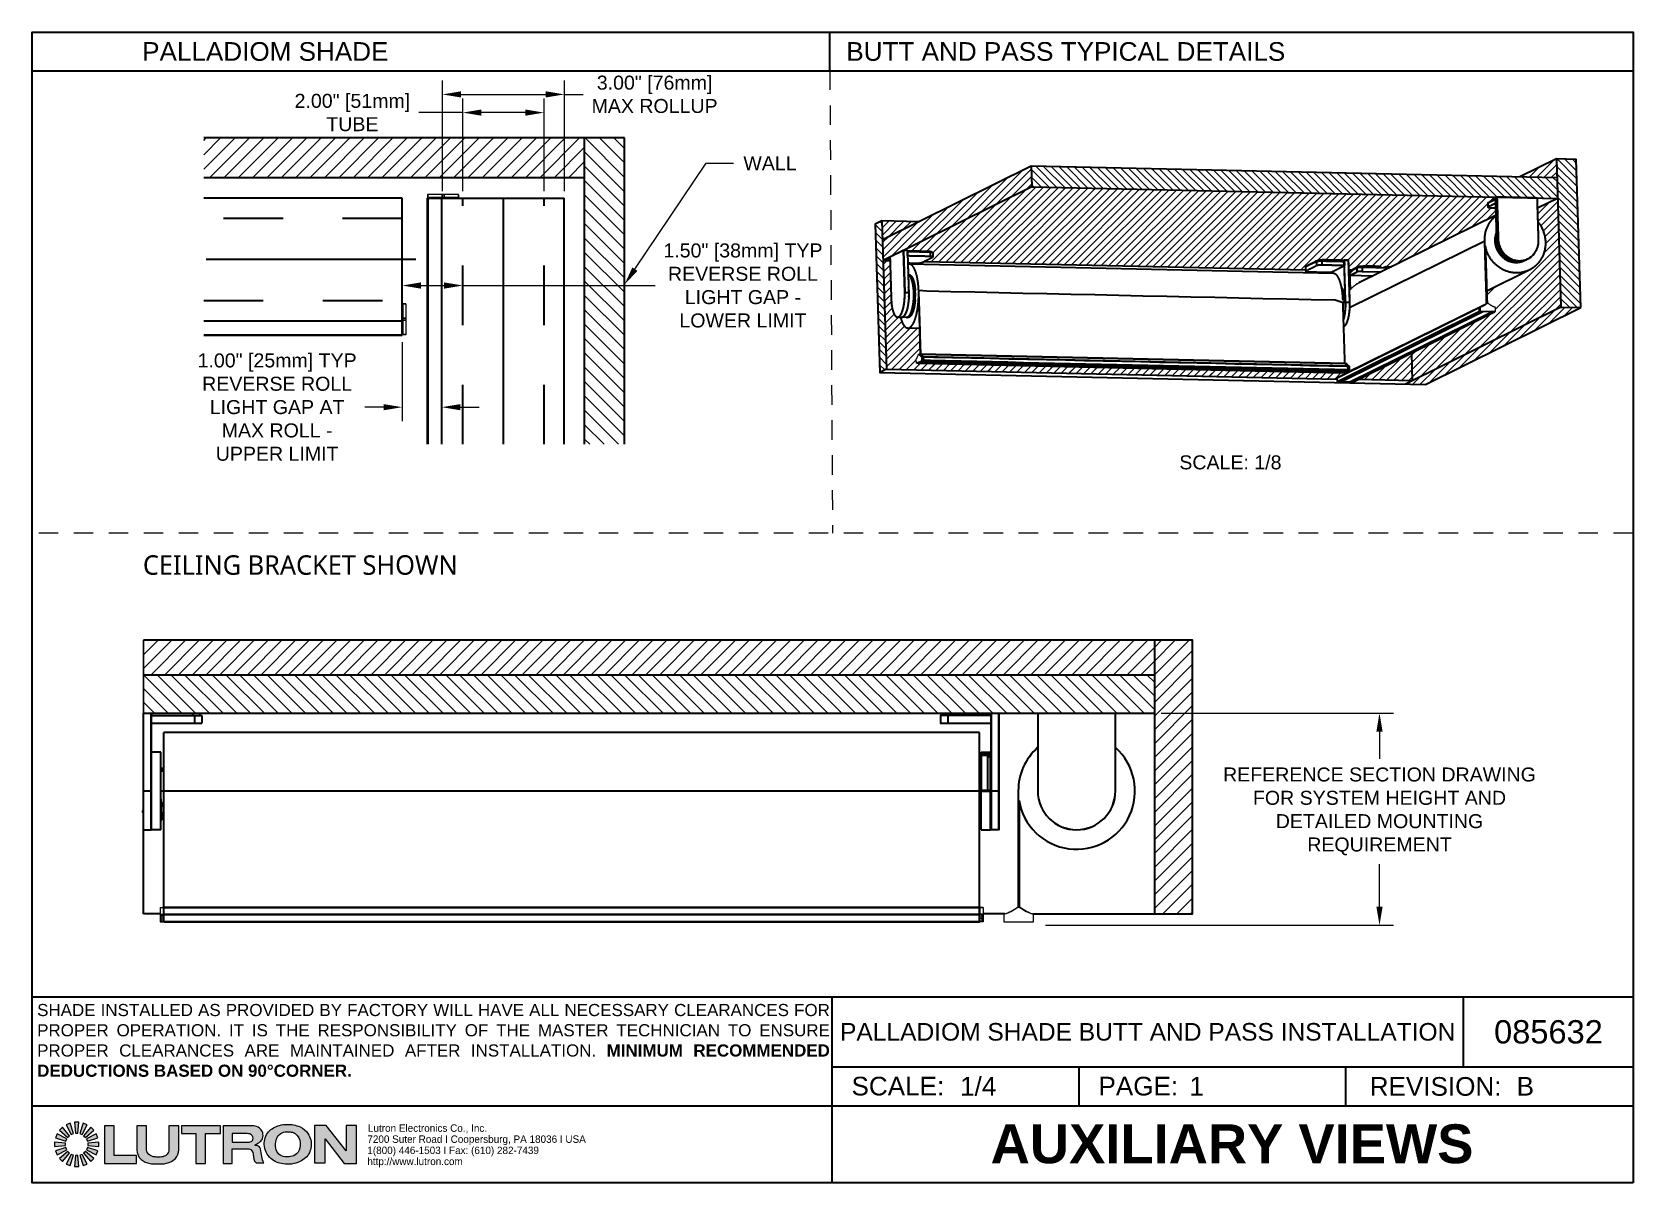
# Paper-space layout '085632_PAGE_1_OF_2' of a CAD drawing. Header units: inches. Extents: x 0.1 to 10.4, y 0.1 to 7.5.
# The model-space entities are those that its viewports show. They can reach past a viewport. Long polylines and large blocks are cut down to what shows.
import ezdxf
from ezdxf import colors
from ezdxf.entities.mleader import LeaderData, LeaderLine
from ezdxf.enums import TextEntityAlignment as Align
from ezdxf.math import Vec2, Vec3

# ---------------------------------------------------------------- set-up
doc = ezdxf.new("R2010")
doc.units = ezdxf.units.IN
doc.header["$MEASUREMENT"] = 0
for name, pattern in [('CENTER2', [1.125, 0.75, -0.125, 0.125, -0.125]), ('HIDDEN', [0.2, 0.1, -0.1]), ('HIDDEN2', [0.1875, 0.125, -0.0625])]:
    doc.linetypes.add(name, pattern=pattern)
doc.layers.get('0').update_dxf_attribs({"true_color": 0xc2ced6})
for name, color, linetype, lineweight in [('BORDER', 7, 'Continuous', 30), ('CENTERLINE', 7, 'CENTER2', 30), ('FABRIC-ROLL', 7, 'Continuous', 30), ('HEMBAR-ENDCAP', 7, 'Continuous', 9), ('SHADE-BRACKET', 7, 'Continuous', 30), ('STRUCTURE-SUB-STRUCTURE_THICK', 7, 'Continuous', 30), ('STRUCTURE-SUB-STRUCTURE_THIN', 7, 'Continuous', 9), ('TEXT', 7, 'Continuous', 18)]:
    doc.layers.add(name, color=color, linetype=linetype, lineweight=lineweight)
doc.layers.add('VIEWPORT', color=2, linetype='Continuous')
doc.layers.get('VIEWPORT').off()
doc.styles.get("Standard").update_dxf_attribs({"font": 'arial.ttf'})
doc.styles.add('TEXTSTYLE_4', font='cgomg.ttf')
doc.styles.add('TEXTSTYLE_5', font='cgomgbd.ttf')
doc.dimstyles.new('MM IN LINE', dxfattribs={"dimscale": 0, "dimtxt": 0.09, "dimasz": 0.12, "dimexe": 0.09, "dimexo": 0.045, "dimgap": 0.0625, "dimtad": 0, "dimtih": 1, "dimtoh": 1, "dimrnd": 0.0625, "dimzin": 4, "dimdsep": 46, "dimtxsty": 'Standard', "dimcen": 0.045, "dimclrd": 256, "dimclre": 256, "dimclrt": 256, "dimadec": 0, "dimazin": 1, "dimtfac": 1, "dimtofl": 0, "dimtmove": 0, "dimatfit": 3, "dimfxl": 1, "dimtfill": 1, "dimtolj": 1, "dimtzin": 0, "dimlwd": -1, "dimlwe": -1, "dimarcsym": 0})
pattern_1 = [(45, (221.57175, -90.01034), (-0.1767767, 0.1767767), [])]
pattern_2 = [(135, (221.57175, -90.01034), (-0.1767767, -0.1767767), [])]

psp = doc.layouts.new('085632_PAGE_1_OF_2')

# ---------------------------------------------------------------- texts
at = {"layer": 'TEXT', "attachment_point": 1}
for s, width, insert, char_height in [('SCALE: 1/8', 1.4660011, (7.50201, 4.80327), 0.09), ('{\\fSegoe UI|b0|i0|c0|p34;\\H0.83333x;CEILING BRACKET SHOWN}', 2.2186646, (0.83796, 4.16068), 0.15)]:
    psp.add_mtext_dynamic_manual_height_columns(s, width=width, gutter_width=1, heights=[0], dxfattribs=dict(at, insert=insert, char_height=char_height))

msp = doc.modelspace()

# ---------------------------------------------------------------- blocks, each defined once
blk = doc.blocks.new('LANDSCAPE_BORDER')
at = {"layer": 'TEXT'}
h = blk.add_hatch(color=7, dxfattribs=at)
h.paths.add_polyline_path([(0.404, 0.445), (0.42, 0.445), (0.426, 0.515), (0.398, 0.515)])
h.paths.add_polyline_path([(0.42, 0.301), (0.404, 0.301), (0.398, 0.231), (0.426, 0.231)])
h.paths.add_polyline_path([(0.27, 0.359), (0.34, 0.365), (0.34, 0.381), (0.27, 0.387)])
h.paths.add_polyline_path([(0.484, 0.365), (0.554, 0.359), (0.554, 0.387), (0.484, 0.381)])
h.paths.add_polyline_path([(0.432, 0.443), (0.447, 0.437), (0.479, 0.499), (0.454, 0.509)])
h.paths.add_polyline_path([(0.392, 0.303), (0.377, 0.309), (0.345, 0.247), (0.37, 0.237)])
h.paths.add_polyline_path([(0.276, 0.415), (0.343, 0.393), (0.348, 0.408), (0.286, 0.44)])
h.paths.add_polyline_path([(0.476, 0.338), (0.538, 0.306), (0.548, 0.331), (0.482, 0.353)])
h.paths.add_polyline_path([(0.457, 0.429), (0.468, 0.418), (0.522, 0.464), (0.503, 0.483)])
h.paths.add_polyline_path([(0.367, 0.317), (0.356, 0.328), (0.302, 0.282), (0.321, 0.263)])
h.paths.add_polyline_path([(0.302, 0.464), (0.356, 0.418), (0.367, 0.429), (0.321, 0.483)])
h.paths.add_polyline_path([(0.457, 0.317), (0.503, 0.263), (0.522, 0.282), (0.468, 0.328)])
h.paths.add_polyline_path([(0.476, 0.408), (0.482, 0.393), (0.548, 0.415), (0.538, 0.44)])
h.paths.add_polyline_path([(0.348, 0.338), (0.343, 0.353), (0.276, 0.331), (0.286, 0.306)])
h.paths.add_polyline_path([(0.345, 0.499), (0.377, 0.437), (0.392, 0.443), (0.37, 0.509)])
h.paths.add_polyline_path([(0.432, 0.303), (0.454, 0.237), (0.479, 0.247), (0.447, 0.309)])
h = blk.add_hatch(color=7, dxfattribs=at)
edge = h.paths.add_edge_path()
edge.add_line((0.592, 0.25), (0.796, 0.25))
edge.add_line((0.796, 0.25), (0.796, 0.301))
edge.add_line((0.796, 0.301), (0.654, 0.301))
edge.add_line((0.654, 0.301), (0.654, 0.493))
edge.add_line((0.654, 0.493), (0.592, 0.493))
edge.add_line((0.592, 0.493), (0.592, 0.25))
edge = h.paths.add_edge_path()
edge.add_spline(control_points=[(0.8, 0.338), (0.799, 0.315), (0.819, 0.272), (0.877, 0.248), (0.925, 0.248), (0.968, 0.246), (1.01, 0.256), (1.056, 0.282), (1.067, 0.319), (1.068, 0.338)], knot_values=[0, 0, 0, 0, 0.188111, 0.359458, 0.484066, 0.584571, 0.714437, 0.834186, 1, 1, 1, 1], degree=3, periodic=0)
edge.add_line((1.068, 0.338), (1.068, 0.493))
edge.add_line((1.068, 0.493), (1.005, 0.493))
edge.add_line((1.005, 0.493), (1.005, 0.338))
edge.add_spline(control_points=[(1.005, 0.338), (1.004, 0.329), (0.997, 0.308), (0.966, 0.29), (0.934, 0.292), (0.906, 0.292), (0.877, 0.304), (0.862, 0.321), (0.862, 0.338)], knot_values=[0, 0, 0, 0, 0.15202, 0.320142, 0.51822, 0.660899, 0.757095, 1, 1, 1, 1], degree=3, periodic=0)
edge.add_line((0.862, 0.338), (0.862, 0.493))
edge.add_line((0.862, 0.493), (0.8, 0.493))
edge.add_line((0.8, 0.493), (0.8, 0.338))
h.paths.add_polyline_path([(1.086, 0.443), (1.178, 0.443), (1.178, 0.25), (1.241, 0.25), (1.241, 0.443), (1.337, 0.443), (1.337, 0.493), (1.086, 0.493)])
edge = h.paths.add_edge_path()
edge.add_line((1.353, 0.25), (1.412, 0.25))
edge.add_line((1.412, 0.25), (1.412, 0.345))
edge.add_line((1.412, 0.345), (1.519, 0.345))
edge.add_spline(control_points=[(1.519, 0.345), (1.539, 0.344), (1.55, 0.304), (1.548, 0.267), (1.566, 0.254)], knot_values=[0, 0, 0, 0, 0.461097, 1, 1, 1, 1], degree=3, periodic=0)
edge.add_line((1.566, 0.254), (1.615, 0.254))
edge.add_spline(control_points=[(1.615, 0.254), (1.608, 0.266), (1.601, 0.298), (1.599, 0.333), (1.585, 0.365), (1.572, 0.365), (1.559, 0.365)], knot_values=[0, 0, 0, 0, 0.309273, 0.686569, 0.804595, 1, 1, 1, 1], degree=3, periodic=0)
edge.add_line((1.559, 0.365), (1.559, 0.371))
edge.add_spline(control_points=[(1.559, 0.371), (1.571, 0.374), (1.589, 0.386), (1.608, 0.408), (1.611, 0.43), (1.609, 0.451), (1.594, 0.477), (1.567, 0.49), (1.544, 0.493), (1.534, 0.493), (1.529, 0.493)], knot_values=[0, 0, 0, 0, 0.183729, 0.323126, 0.41577, 0.510898, 0.645084, 0.849809, 0.930648, 1, 1, 1, 1], degree=3, periodic=0)
edge.add_line((1.529, 0.493), (1.353, 0.493))
edge.add_line((1.353, 0.493), (1.353, 0.25))
edge = h.paths.add_edge_path()
edge.add_line((1.412, 0.387), (1.501, 0.387))
edge.add_spline(control_points=[(1.501, 0.387), (1.508, 0.387), (1.527, 0.385), (1.547, 0.401), (1.546, 0.423), (1.53, 0.442), (1.511, 0.443), (1.501, 0.443)], knot_values=[0, 0, 0, 0, 0.230109, 0.419054, 0.563256, 0.732365, 1, 1, 1, 1], degree=3, periodic=0)
edge.add_line((1.501, 0.443), (1.412, 0.443))
edge.add_line((1.412, 0.443), (1.412, 0.387))
h.paths.add_polyline_path([(1.942, 0.254), (2.009, 0.254), (2.009, 0.408), (2.133, 0.25), (2.211, 0.25), (2.211, 0.495), (2.145, 0.495), (2.145, 0.331), (2.016, 0.495), (1.942, 0.495)])
edge = h.paths.add_edge_path()
edge.add_spline(control_points=[(1.771, 0.502), (1.752, 0.502), (1.707, 0.496), (1.636, 0.461), (1.606, 0.367), (1.65, 0.275), (1.729, 0.245), (1.795, 0.244), (1.844, 0.26), (1.897, 0.29), (1.93, 0.36), (1.91, 0.441), (1.857, 0.486), (1.81, 0.499), (1.783, 0.502), (1.771, 0.502)], knot_values=[0, 0, 0, 0, 0.06306, 0.155327, 0.255366, 0.367513, 0.466924, 0.528817, 0.591533, 0.641692, 0.734618, 0.832299, 0.906956, 0.958757, 1, 1, 1, 1], degree=3, periodic=0)
edge = h.paths.add_edge_path()
edge.add_spline(control_points=[(1.771, 0.454), (1.758, 0.454), (1.731, 0.452), (1.701, 0.425), (1.691, 0.387), (1.69, 0.348), (1.707, 0.306), (1.749, 0.292), (1.789, 0.292), (1.835, 0.31), (1.857, 0.368), (1.842, 0.426), (1.803, 0.453), (1.78, 0.454), (1.771, 0.454)], knot_values=[0, 0, 0, 0, 0.074304, 0.154386, 0.220079, 0.299568, 0.381617, 0.466113, 0.537445, 0.620684, 0.736064, 0.868297, 0.943341, 1, 1, 1, 1], degree=3, periodic=0)
at = {"layer": 'BORDER'}
for p, q in [((5.255, 7.275), (5.255, 7.525)), ((0.125, 7.275), (10.419, 7.275)), ((0.125, 1.322), (10.419, 1.322)), ((5.269, 0.125), (5.269, 1.322)), ((9.328, 1.322), (9.328, 0.872)), ((5.269, 0.872), (10.419, 0.872)), ((6.858, 0.622), (6.858, 0.872)), ((8.573, 0.622), (8.573, 0.872)), ((0.125, 0.622), (10.419, 0.622))]:
    blk.add_line(p, q, dxfattribs=at)
blk.add_lwpolyline([(10.419, 0.125), (0.125, 0.125), (0.125, 7.525), (10.419, 7.525), (10.419, 0.125)], dxfattribs=at)
at = {"layer": 'TEXT', "color": 7, "linetype": 'Continuous'}
for p, q in [((0.286, 0.44), (0.276, 0.415)), ((0.276, 0.415), (0.343, 0.393)), ((0.321, 0.483), (0.302, 0.464)), ((0.27, 0.387), (0.27, 0.359)), ((0.34, 0.381), (0.27, 0.387)), ((0.27, 0.359), (0.34, 0.365)), ((0.343, 0.353), (0.276, 0.331)), ((0.276, 0.331), (0.286, 0.306)), ((0.34, 0.365), (0.34, 0.381)), ((0.302, 0.282), (0.321, 0.263))]:
    blk.add_line(p, q, dxfattribs=at)
at = {"layer": 'TEXT', "color": 7}
for p, q in [((0.348, 0.408), (0.286, 0.44)), ((0.302, 0.464), (0.356, 0.418)), ((0.367, 0.429), (0.321, 0.483)), ((0.37, 0.509), (0.345, 0.499)), ((0.345, 0.499), (0.377, 0.437)), ((0.356, 0.418), (0.367, 0.429)), ((0.392, 0.443), (0.37, 0.509)), ((0.377, 0.437), (0.392, 0.443)), ((0.398, 0.515), (0.404, 0.445)), ((0.426, 0.515), (0.398, 0.515)), ((0.404, 0.445), (0.42, 0.445)), ((0.42, 0.445), (0.426, 0.515)), ((0.454, 0.509), (0.432, 0.443)), ((0.432, 0.443), (0.447, 0.437)), ((0.447, 0.437), (0.479, 0.499)), ((0.479, 0.499), (0.454, 0.509)), ((0.503, 0.483), (0.457, 0.429)), ((0.457, 0.429), (0.468, 0.418)), ((0.468, 0.418), (0.522, 0.464)), ((0.538, 0.44), (0.476, 0.408)), ((0.482, 0.393), (0.548, 0.415)), ((0.522, 0.464), (0.503, 0.483)), ((0.548, 0.415), (0.538, 0.44)), ((0.592, 0.493), (0.592, 0.25)), ((0.654, 0.493), (0.592, 0.493)), ((0.654, 0.301), (0.654, 0.493)), ((0.8, 0.493), (0.8, 0.338)), ((0.862, 0.493), (0.8, 0.493)), ((0.862, 0.338), (0.862, 0.493)), ((1.005, 0.493), (1.005, 0.338)), ((1.068, 0.493), (1.005, 0.493)), ((1.068, 0.338), (1.068, 0.493)), ((1.086, 0.493), (1.086, 0.443)), ((1.337, 0.493), (1.086, 0.493)), ((1.086, 0.443), (1.178, 0.443)), ((1.178, 0.443), (1.178, 0.25)), ((1.241, 0.25), (1.241, 0.443)), ((1.241, 0.443), (1.337, 0.443)), ((1.337, 0.443), (1.337, 0.493)), ((1.353, 0.493), (1.353, 0.25)), ((1.529, 0.493), (1.353, 0.493)), ((1.412, 0.443), (1.412, 0.387)), ((1.501, 0.443), (1.412, 0.443)), ((1.942, 0.495), (1.942, 0.254)), ((2.016, 0.495), (1.942, 0.495)), ((2.145, 0.331), (2.016, 0.495)), ((2.145, 0.495), (2.145, 0.331)), ((2.211, 0.495), (2.145, 0.495)), ((2.211, 0.25), (2.211, 0.495)), ((0.286, 0.306), (0.348, 0.338)), ((0.356, 0.328), (0.302, 0.282)), ((0.321, 0.263), (0.367, 0.317)), ((0.343, 0.393), (0.348, 0.408)), ((0.348, 0.338), (0.343, 0.353)), ((0.377, 0.309), (0.345, 0.247)), ((0.367, 0.317), (0.356, 0.328)), ((0.392, 0.303), (0.377, 0.309)), ((0.447, 0.309), (0.432, 0.303)), ((0.479, 0.247), (0.447, 0.309)), ((0.468, 0.328), (0.457, 0.317)), ((0.457, 0.317), (0.503, 0.263)), ((0.522, 0.282), (0.468, 0.328)), ((0.476, 0.408), (0.482, 0.393)), ((0.482, 0.353), (0.476, 0.338)), ((0.476, 0.338), (0.538, 0.306)), ((0.548, 0.331), (0.482, 0.353)), ((0.554, 0.387), (0.484, 0.381)), ((0.484, 0.381), (0.484, 0.365)), ((0.484, 0.365), (0.554, 0.359)), ((0.538, 0.306), (0.548, 0.331)), ((0.554, 0.359), (0.554, 0.387)), ((1.412, 0.387), (1.501, 0.387)), ((1.412, 0.25), (1.412, 0.345)), ((1.412, 0.345), (1.519, 0.345)), ((1.559, 0.365), (1.559, 0.371)), ((2.009, 0.254), (2.009, 0.408)), ((2.009, 0.408), (2.133, 0.25)), ((0.345, 0.247), (0.37, 0.237)), ((0.37, 0.237), (0.392, 0.303)), ((0.404, 0.301), (0.398, 0.231)), ((0.398, 0.231), (0.426, 0.231)), ((0.42, 0.301), (0.404, 0.301)), ((0.426, 0.231), (0.42, 0.301)), ((0.432, 0.303), (0.454, 0.237)), ((0.454, 0.237), (0.479, 0.247)), ((0.503, 0.263), (0.522, 0.282)), ((0.592, 0.25), (0.796, 0.25)), ((0.796, 0.301), (0.654, 0.301)), ((0.796, 0.25), (0.796, 0.301)), ((1.178, 0.25), (1.241, 0.25)), ((1.353, 0.25), (1.412, 0.25)), ((1.566, 0.254), (1.615, 0.254)), ((1.942, 0.254), (2.009, 0.254)), ((2.133, 0.25), (2.211, 0.25))]:
    blk.add_line(p, q, dxfattribs=at)
for points, knots in [([(1.501, 0.387), (1.508, 0.387), (1.527, 0.385), (1.547, 0.401), (1.546, 0.423), (1.53, 0.442), (1.511, 0.443), (1.501, 0.443)], [0, 0, 0, 0, 0.230109, 0.419054, 0.563256, 0.732365, 1, 1, 1, 1]), ([(1.559, 0.371), (1.571, 0.374), (1.589, 0.386), (1.608, 0.408), (1.611, 0.43), (1.609, 0.451), (1.594, 0.477), (1.567, 0.49), (1.544, 0.493), (1.534, 0.493), (1.529, 0.493)], [0, 0, 0, 0, 0.183729, 0.323126, 0.41577, 0.510898, 0.645084, 0.849809, 0.930648, 1, 1, 1, 1]), ([(1.771, 0.502), (1.752, 0.502), (1.707, 0.496), (1.636, 0.461), (1.606, 0.367), (1.65, 0.275), (1.729, 0.245), (1.795, 0.244), (1.844, 0.26), (1.897, 0.29), (1.93, 0.36), (1.91, 0.441), (1.857, 0.486), (1.81, 0.499), (1.783, 0.502), (1.771, 0.502)], [0, 0, 0, 0, 0.06306, 0.155327, 0.255366, 0.367513, 0.466924, 0.528817, 0.591533, 0.641692, 0.734618, 0.832299, 0.906956, 0.958757, 1, 1, 1, 1]), ([(1.771, 0.454), (1.758, 0.454), (1.731, 0.452), (1.701, 0.425), (1.691, 0.387), (1.69, 0.348), (1.707, 0.306), (1.749, 0.292), (1.789, 0.292), (1.835, 0.31), (1.857, 0.368), (1.842, 0.426), (1.803, 0.453), (1.78, 0.454), (1.771, 0.454)], [0, 0, 0, 0, 0.074304, 0.154386, 0.220079, 0.299568, 0.381617, 0.466113, 0.537445, 0.620684, 0.736064, 0.868297, 0.943341, 1, 1, 1, 1]), ([(0.8, 0.338), (0.799, 0.315), (0.819, 0.272), (0.877, 0.248), (0.925, 0.248), (0.968, 0.246), (1.01, 0.256), (1.056, 0.282), (1.067, 0.319), (1.068, 0.338)], [0, 0, 0, 0, 0.188111, 0.359458, 0.484066, 0.584571, 0.714437, 0.834186, 1, 1, 1, 1]), ([(1.005, 0.338), (1.004, 0.329), (0.997, 0.308), (0.966, 0.29), (0.934, 0.292), (0.906, 0.292), (0.877, 0.304), (0.862, 0.321), (0.862, 0.338)], [0, 0, 0, 0, 0.15202, 0.320142, 0.51822, 0.660899, 0.757095, 1, 1, 1, 1]), ([(1.519, 0.345), (1.539, 0.344), (1.55, 0.304), (1.548, 0.267), (1.566, 0.254)], [0, 0, 0, 0, 0.461097, 1, 1, 1, 1]), ([(1.615, 0.254), (1.608, 0.266), (1.601, 0.298), (1.599, 0.333), (1.585, 0.365), (1.572, 0.365), (1.559, 0.365)], [0, 0, 0, 0, 0.309273, 0.686569, 0.804595, 1, 1, 1, 1])]:
    blk.add_open_spline(points, degree=3, knots=knots, dxfattribs=at)
at = {"layer": 'TEXT', "color": 7, "lineweight": 15}
for s, style, p in [('7200 Suter Road I Coopersburg, PA 18036 I USA', 'TEXTSTYLE_4', (2.281, 0.383)), ('Lutron Electronics Co., Inc.', 'TEXTSTYLE_5', (2.285, 0.454)), ('1(800) 446-1503 I Fax: (610) 282-7439', 'TEXTSTYLE_4', (2.281, 0.311)), ('http://www.lutron.com', 'TEXTSTYLE_4', (2.281, 0.24))]:
    blk.add_text(s, height=0.04772, dxfattribs=dict(at, style=style)).set_placement(p)
at = {"layer": 'TEXT'}
for s, width, gutter_width, heights, insert, char_height, attachment_point in [('\\pxqj;SHADE INSTALLED AS PROVIDED BY FACTORY WILL HAVE ALL NECESSARY CLEARANCES FOR PROPER OPERATION. IT IS THE RESPONSIBILITY OF THE MASTER TECHNICIAN TO ENSURE PROPER CLEARANCES ARE MAINTAINED AFTER INSTALLATION. {\\fArial|b1|i0|c0|p34;MINIMUM RECOMMENDED DEDUCTIONS BASED ON 90%%DCORNER.}', 5.0817, 0.681, [0.628], (0.158, 1.276), 0.078, 1), ('SCALE:', 1.71457, 1, [0], (5.394, 0.747), 0.12, 4), ('PAGE:', 1.71457, 1, [0], (6.982, 0.747), 0.12, 4), ('REVISION:', 1.71462, 1, [0], (8.726, 0.745), 0.12, 4), ('\\pxqc;{\\fArial|b1|i0|c0|p34;AUXILIARY VIEWS}', 5.14375, 1, [0], (5.269, 0.502), 0.25, 1)]:
    blk.add_mtext_dynamic_manual_height_columns(s, width=width, gutter_width=gutter_width, heights=heights, dxfattribs=dict(at, insert=insert, char_height=char_height, attachment_point=attachment_point))
blk = doc.blocks.new('LANDSCAPE_TITLE_BK_ATTRIBUTE')
for tag, height, p in [('CONSUMER/CONTRACT_ROLLER________', 0.12, (2.409, 7.4)), ('MOUNT', 0.12, (6.859, 7.4)), ('FAMILY', 0.1, (7.294, 1.047)), ('PN', 0.15, (9.857, 1.047))]:
    blk.add_attdef(tag, text='', height=height).set_placement(p, align=Align.MIDDLE_CENTER)
for tag, p in [('#/#', (6.092, 0.747)), ('VIEW', (7.567, 0.747)), ('REV', (9.671, 0.747))]:
    blk.add_attdef(tag, text='', height=0.12).set_placement(p, align=Align.MIDDLE_LEFT)
blk = doc.blocks.new('*D10')
at = {"layer": 'TEXT', "transparency": 16777216}
for p, q in [((7.386, 3.146), (8.879, 3.146)), ((8.789, 3.026), (8.789, 2.853)), ((8.789, 1.902), (8.789, 2.174)), ((6.641, 1.782), (8.879, 1.782))]:
    blk.add_line(p, q, dxfattribs=at)
for points in [[(8.769, 3.026), (8.809, 3.026), (8.789, 3.146)], [(8.769, 1.902), (8.809, 1.902), (8.789, 1.782)]]:
    blk.add_solid(points, dxfattribs=at)
at = {"layer": 'TEXT', "transparency": 16777216, "insert": (8.789, 2.514), "char_height": 0.09, "attachment_point": 5, "bg_fill": 3, "box_fill_scale": 1.25, "bg_fill_color": 256, "bg_fill_true_color": 13158600, "bg_fill_transparency": 0}
blk.add_mtext('\\A1;REFERENCE SECTION DRAWING \\PFOR SYSTEM HEIGHT AND \\PDETAILED MOUNTING\\PREQUIREMENT', dxfattribs=at)
blk = doc.blocks.new('*D16')
at = {"layer": 'TEXT', "transparency": 16777216}
for p, q in [((2.505, 6.412), (2.505, 5.805)), ((2.895, 5.856), (2.895, 5.985)), ((2.625, 5.895), (2.775, 5.895)), ((2.895, 5.895), (4.131, 5.895))]:
    blk.add_line(p, q, dxfattribs=at)
at = {"layer": 'TEXT', "linetype": 'HIDDEN', "transparency": 16777216}
for points in [[(2.625, 5.915), (2.625, 5.875), (2.505, 5.895)], [(2.775, 5.915), (2.775, 5.875), (2.895, 5.895)]]:
    blk.add_solid(points, dxfattribs=at)
at = {"layer": 'TEXT', "linetype": 'HIDDEN', "transparency": 16777216, "insert": (4.696, 5.895), "char_height": 0.09, "attachment_point": 5, "bg_fill": 3, "box_fill_scale": 1.25, "bg_fill_color": 256, "bg_fill_true_color": 13158600, "bg_fill_transparency": 0}
blk.add_mtext('\\A1;1.50" [38mm] TYP\\PREVERSE ROLL\\PLIGHT GAP -\\PLOWER LIMIT', dxfattribs=at)
blk = doc.blocks.new('*D17')
at = {"layer": 'TEXT', "transparency": 16777216}
for p, q in [((2.505, 5.531), (2.505, 5.023)), ((2.76, 5.531), (2.76, 5.023)), ((2.385, 5.113), (2.265, 5.113)), ((2.88, 5.113), (3, 5.113))]:
    blk.add_line(p, q, dxfattribs=at)
at = {"layer": 'TEXT', "linetype": 'HIDDEN', "transparency": 16777216}
for points in [[(2.385, 5.133), (2.385, 5.093), (2.505, 5.113)], [(2.88, 5.133), (2.88, 5.093), (2.76, 5.113)]]:
    blk.add_solid(points, dxfattribs=at)
at = {"layer": 'TEXT', "linetype": 'HIDDEN', "transparency": 16777216, "insert": (1.701, 5.113), "char_height": 0.09, "attachment_point": 5, "bg_fill": 3, "box_fill_scale": 1.25, "bg_fill_color": 256, "bg_fill_true_color": 13158600, "bg_fill_transparency": 0}
blk.add_mtext('\\A1;1.00" [25mm] TYP\\PREVERSE ROLL\\PLIGHT GAP AT\\PMAX ROLL - \\PUPPER LIMIT', dxfattribs=at)
blk = doc.blocks.new('*D18')
at = {"layer": 'TEXT', "transparency": 16777216}
for p, q in [((2.764, 6.502), (2.764, 7.214)), ((3.548, 6.502), (3.548, 7.214)), ((2.884, 7.124), (3.428, 7.124)), ((3.548, 7.124), (3.668, 7.124))]:
    blk.add_line(p, q, dxfattribs=at)
at = {"layer": 'TEXT', "linetype": 'HIDDEN', "transparency": 16777216}
for points in [[(2.884, 7.144), (2.884, 7.104), (2.764, 7.124)], [(3.428, 7.144), (3.428, 7.104), (3.548, 7.124)]]:
    blk.add_solid(points, dxfattribs=at)
at = {"layer": 'TEXT', "linetype": 'HIDDEN', "transparency": 16777216, "insert": (4.128, 7.124), "char_height": 0.09, "attachment_point": 5, "bg_fill": 3, "box_fill_scale": 1.25, "bg_fill_color": 256, "bg_fill_true_color": 13158600, "bg_fill_transparency": 0}
blk.add_mtext('\\A1;3.00" [76mm]\\PMAX ROLLUP', dxfattribs=at)
blk = doc.blocks.new('*D19')
at = {"layer": 'TEXT', "transparency": 16777216}
for p, q in [((2.895, 7.007), (2.613, 7.007)), ((2.895, 6.502), (2.895, 7.097)), ((3.297, 7.007), (3.015, 7.007)), ((3.417, 6.502), (3.417, 7.097))]:
    blk.add_line(p, q, dxfattribs=at)
at = {"layer": 'TEXT', "linetype": 'HIDDEN', "transparency": 16777216}
for points in [[(3.015, 7.027), (3.015, 6.987), (2.895, 7.007)], [(3.297, 7.027), (3.297, 6.987), (3.417, 7.007)]]:
    blk.add_solid(points, dxfattribs=at)
at = {"layer": 'TEXT', "linetype": 'HIDDEN', "transparency": 16777216, "insert": (2.185, 7.007), "char_height": 0.09, "attachment_point": 5, "bg_fill": 3, "box_fill_scale": 1.25, "bg_fill_color": 256, "bg_fill_true_color": 13158600, "bg_fill_transparency": 0}
blk.add_mtext('\\A1;2.00" [51mm]\\PTUBE', dxfattribs=at)

# ---------------------------------------------------------------- hatches: boundary and pattern name
at = {"layer": 'STRUCTURE-SUB-STRUCTURE_THIN', "transparency": 33554559}
h = msp.add_hatch(dxfattribs=at)
h.set_pattern_fill('ANSI31', color=256, scale=2)
h.set_pattern_definition(pattern_1)
h.paths.add_polyline_path([(245.214, 50.99), (245.114, 50.743), (244.952, 50.008), (254.862, 50.008), (254.862, 50.99)])
h = msp.add_hatch(dxfattribs=at)
h.set_pattern_fill('ANSI31', color=256, scale=2, angle=90)
h.set_pattern_definition(pattern_2)
h.paths.add_polyline_path([(255.843, 50.99), (254.862, 50.99), (254.862, 42.403), (255.843, 43.362)])
h = msp.add_hatch(dxfattribs=at)
h.set_pattern_fill('ANSI31', color=256, scale=2, angle=90)
h.set_pattern_definition(pattern_2)
h.paths.add_polyline_path([(320.277, 44.094), (319.347, 44.114), (319.56, 37.177), (320.49, 37.156)])
h.paths.add_polyline_path([(319.374, 43.233), (294.752, 43.777), (294.782, 42.809), (319.404, 42.265)])
h.paths.add_polyline_path([(287.763, 41.212), (287.452, 41.058), (287.665, 34.121), (287.976, 34.274)])
h = msp.add_hatch(dxfattribs=at)
h.set_pattern_fill('ANSI31', color=256, scale=2)
h.set_pattern_definition(pattern_1)
h.paths.add_polyline_path([(320.49, 37.156), (319.56, 37.177), (312.287, 33.576), (313.217, 33.556)])
edge = h.paths.add_edge_path()
edge.add_line((289.532, 36.182), (288.953, 36.195))
edge.add_spline(control_points=[(288.977, 36.194), (288.968, 36.195), (288.951, 36.196), (288.917, 36.206), (288.884, 36.224), (288.853, 36.249), (288.821, 36.281), (288.782, 36.331), (288.739, 36.404), (288.7, 36.491), (288.664, 36.591), (288.643, 36.663), (288.633, 36.7)], knot_values=[0, 0, 0, 0, 0.038844, 0.078622, 0.164097, 0.211324, 0.262128, 0.375601, 0.506124, 0.654056, 0.818993, 1, 1, 1, 1], degree=3, periodic=0)
edge.add_line((288.633, 36.702), (288.467, 36.705))
edge.add_spline(control_points=[(288.494, 36.705), (288.489, 36.705), (288.48, 36.706), (288.466, 36.709), (288.453, 36.714), (288.44, 36.72), (288.427, 36.729), (288.409, 36.743), (288.396, 36.756), (288.389, 36.765)], knot_values=[0, 0, 0, 0, 0.108979, 0.219703, 0.333828, 0.452848, 0.578037, 0.710456, 1, 1, 1, 1], degree=3, periodic=0)
edge.add_spline(control_points=[(288.387, 36.767), (288.38, 36.775), (288.367, 36.792), (288.349, 36.821), (288.331, 36.854), (288.314, 36.89), (288.298, 36.93), (288.283, 36.974), (288.269, 37.02), (288.256, 37.07), (288.245, 37.122), (288.23, 37.197), (288.216, 37.296), (288.203, 37.419), (288.199, 37.504), (288.198, 37.547)], knot_values=[0, 0, 0, 0, 0.038348, 0.080295, 0.125922, 0.175237, 0.228185, 0.284668, 0.344542, 0.407637, 0.473751, 0.542662, 0.687856, 0.841092, 1, 1, 1, 1], degree=3, periodic=0)
edge.add_line((288.198, 37.547), (288.142, 39.356))
edge.add_line((288.142, 39.356), (287.82, 39.363))
edge.add_line((287.82, 39.363), (287.976, 34.274))
edge.add_line((287.976, 34.274), (309.068, 33.808))
edge.add_line((309.068, 33.808), (309.066, 33.86))
edge.add_line((309.066, 33.86), (309.087, 33.87))
edge.add_line((309.087, 33.87), (309.088, 33.871))
edge.add_line((309.088, 33.871), (309.089, 33.878))
edge.add_line((309.089, 33.878), (309.401, 34.033))
edge.add_arc((308.865, 34.731), 0.881, 307.532, 310.4955)
edge.add_line((309.437, 34.062), (309.435, 34.108))
edge.add_line((309.435, 34.108), (309.35, 34.109))
edge.add_line((309.35, 34.109), (309.344, 34.11))
edge.add_line((309.344, 34.11), (309.338, 34.107))
edge.add_line((309.338, 34.107), (289.444, 34.546))
edge.add_line((289.444, 34.546), (289.45, 34.549))
edge.add_line((289.45, 34.549), (289.376, 34.551))
edge.add_line((289.376, 34.551), (289.37, 34.738))
edge.add_spline(control_points=[(289.476, 34.966), (289.472, 34.954), (289.465, 34.932), (289.453, 34.899), (289.44, 34.868), (289.428, 34.839), (289.414, 34.811), (289.401, 34.786), (289.387, 34.763), (289.377, 34.748), (289.372, 34.741)], knot_values=[0, 0, 0, 0, 0.146183, 0.28665, 0.421169, 0.549577, 0.671739, 0.787553, 0.896978, 1, 1, 1, 1], degree=3, periodic=0)
edge.add_spline(control_points=[(289.496, 34.975), (289.495, 34.976), (289.495, 34.976), (289.495, 34.977), (289.494, 34.977), (289.494, 34.977), (289.493, 34.977)], knot_values=[0, 0, 0, 0, 0.313111, 0.577558, 0.800912, 1, 1, 1, 1], degree=3, periodic=0)
edge.add_line((289.494, 34.977), (289.564, 34.975))
edge.add_line((289.564, 34.975), (289.569, 34.975))
edge.add_line((289.569, 34.975), (289.532, 36.182))
h.paths.add_polyline_path([(309.095, 33.881), (315.743, 37.172), (316.062, 37.334), (309.414, 34.043)])
at = {"layer": 'TEXT', "transparency": 33554559}
h = msp.add_hatch(dxfattribs=at)
h.set_pattern_fill('ANSI31', scale=2, angle=180)
h.set_pattern_definition([(225, (221.57175, -90.01034), (0.1767767, -0.1767767), [])])
h.paths.add_polyline_path([(261.247, 86.867), (261.247, 85.973), (287.248, 85.973), (287.248, 86.867)])
h = msp.add_hatch(dxfattribs=at)
h.set_pattern_fill('ANSI31', scale=2)
h.set_pattern_definition(pattern_1)
h.paths.add_polyline_path([(288.229, 86.867), (287.248, 86.867), (287.248, 79.833), (288.229, 79.833)])
h = msp.add_hatch(dxfattribs=at)
h.set_pattern_fill('ANSI31', scale=2, angle=90)
h.set_pattern_definition(pattern_2)
h.paths.add_polyline_path([(261.247, 85.973), (261.247, 84.992), (287.248, 84.992), (287.248, 85.973)])

# ---------------------------------------------------------------- linework, layer by layer
at = {"color": 7, "linetype": 'Continuous'}
for p, q in [((261.247, 86.867), (261.247, 84.992)), ((261.249, 81.992), (261.249, 84.99)), ((286.246, 84.99), (284.25, 84.99)), ((282.755, 83.473), (282.756, 83.472)), ((282.755, 83.289), (282.756, 83.288)), ((282.755, 83.289), (282.756, 83.288)), ((282.755, 83.282), (282.757, 83.281)), ((284.25, 82.992), (284.248, 82.992)), ((286.246, 82.992), (286.248, 82.992)), ((261.226, 82.452), (261.246, 82.457)), ((261.247, 82.441), (261.23, 82.436)), ((261.231, 82.493), (261.247, 82.485)), ((261.246, 82.457), (261.247, 82.454)), ((261.754, 82.408), (261.751, 82.282)), ((261.754, 82.408), (261.754, 82.42)), ((261.77, 82.42), (261.754, 82.42)), ((261.77, 82.408), (261.754, 82.408)), ((261.751, 82.282), (261.77, 82.282)), ((261.247, 81.994), (261.249, 81.992))]:
    msp.add_line(p, q, dxfattribs=at)
at = {"color": 3, "linetype": 'Continuous'}
for p, q in [((261.226, 82.452), (261.23, 82.436)), ((261.247, 82.525), (261.231, 82.493))]:
    msp.add_line(p, q, dxfattribs=at)
at = {"color": 7, "linetype": 'Continuous'}
for points in [[(282.755, 83.473), (282.756, 83.472), (282.798, 83.461)], [(316.508, 42.04), (316.508, 42.04), (316.502, 42.237), (316.502, 42.237)], [(318.456, 42.285), (318.455, 42.284)], [(288.137, 39.518), (288.77, 39.831), (288.771, 39.832), (288.771, 39.833), (288.957, 39.829), (288.958, 39.828), (288.959, 39.827), (289.019, 37.856)], [(288.771, 39.832), (288.772, 39.831), (288.958, 39.827)], [(288.967, 39.572), (288.967, 39.573)], [(317.946, 39.405), (317.947, 39.406)], [(309.645, 37.935), (309.658, 37.951), (309.671, 37.967), (309.684, 37.983), (309.698, 37.998), (309.711, 38.014), (309.725, 38.029), (309.739, 38.044), (309.754, 38.058), (309.768, 38.073), (309.783, 38.087), (309.798, 38.101), (309.814, 38.115), (309.829, 38.128), (309.845, 38.141), (309.861, 38.154), (309.877, 38.167), (309.893, 38.18), (309.909, 38.192), (309.926, 38.204), (309.943, 38.215), (309.96, 38.227), (309.977, 38.238), (309.995, 38.249), (310.012, 38.26), (310.03, 38.27), (310.048, 38.28), (310.066, 38.29), (310.084, 38.3), (310.102, 38.309)], [(289.233, 38.137), (289.236, 38.137)], [(289.234, 38.125), (289.238, 38.125)], [(288.933, 37.022), (288.935, 37.031), (288.938, 37.04), (288.941, 37.049), (288.943, 37.058), (288.946, 37.067), (288.949, 37.076), (288.951, 37.085), (288.953, 37.094), (288.956, 37.103), (288.958, 37.112), (288.96, 37.121), (288.963, 37.13), (288.965, 37.14), (288.967, 37.149), (288.969, 37.158), (288.971, 37.167), (288.973, 37.176), (288.975, 37.186), (288.977, 37.195), (288.979, 37.204), (288.981, 37.213), (288.982, 37.222), (288.984, 37.231), (288.986, 37.24), (288.987, 37.249), (288.989, 37.257), (288.99, 37.266), (288.992, 37.275), (288.993, 37.284), (288.995, 37.293), (288.996, 37.302), (288.998, 37.311), (288.999, 37.32), (289, 37.329), (289.002, 37.338), (289.003, 37.347), (289.004, 37.356), (289.005, 37.365), (289.007, 37.374), (289.008, 37.382), (289.009, 37.391)], [(315.743, 37.172), (315.742, 37.172), (315.742, 37.172), (315.741, 37.171), (315.74, 37.171), (315.74, 37.17), (315.739, 37.17), (315.739, 37.169), (315.738, 37.169), (315.738, 37.168), (315.737, 37.167), (315.737, 37.167), (315.737, 37.166), (315.736, 37.165), (315.736, 37.165), (315.736, 37.164), (315.736, 37.163), (315.736, 37.162), (315.735, 37.162), (315.735, 37.161), (315.735, 37.16), (315.735, 37.159), (315.735, 37.154), (315.736, 37.146), (315.736, 37.138), (315.736, 37.13), (315.736, 37.122), (315.737, 37.114), (315.737, 37.106), (315.737, 37.098), (315.737, 37.09), (315.738, 37.082), (315.738, 37.074), (315.738, 37.066), (315.738, 37.058), (315.739, 37.05), (315.739, 37.042), (315.739, 37.034), (315.739, 37.026), (315.74, 37.018), (315.74, 37.01), (315.74, 37.002), (315.74, 36.994), (315.741, 36.988), (315.741, 36.987), (315.741, 36.986), (315.741, 36.985), (315.741, 36.984), (315.742, 36.983), (315.742, 36.982), (315.743, 36.981), (315.743, 36.98), (315.744, 36.979), (315.745, 36.978), (315.745, 36.977), (315.746, 36.976), (315.747, 36.976), (315.748, 36.975), (315.749, 36.975), (315.75, 36.974), (315.751, 36.974), (315.752, 36.973), (315.753, 36.973), (315.754, 36.973), (315.755, 36.973), (315.757, 36.973), (315.76, 36.973), (315.762, 36.973), (315.764, 36.973), (315.767, 36.973), (315.769, 36.973), (315.772, 36.972), (315.774, 36.972), (315.777, 36.972), (315.779, 36.972), (315.782, 36.972), (315.784, 36.972), (315.786, 36.972), (315.789, 36.972), (315.791, 36.972), (315.794, 36.972), (315.796, 36.972), (315.799, 36.972), (315.801, 36.972), (315.803, 36.972), (315.806, 36.972), (315.683, 36.91), (315.372, 36.756), (315.062, 36.603), (314.751, 36.449), (314.44, 36.295), (314.13, 36.141), (313.819, 35.988), (313.509, 35.834), (313.198, 35.68), (312.887, 35.526), (312.577, 35.372), (312.266, 35.219), (311.955, 35.065), (311.645, 34.911), (311.334, 34.757), (311.023, 34.604), (310.713, 34.45), (310.402, 34.296), (310.092, 34.142), (309.781, 33.988), (309.47, 33.835), (309.16, 33.681)], [(316.064, 37.336), (316.062, 37.334), (309.414, 34.043), (309.417, 34.045)], [(315.745, 37.173), (315.743, 37.172)], [(315.766, 37.057), (315.766, 37.057), (315.766, 37.058), (315.765, 37.058), (315.765, 37.058), (315.765, 37.059), (315.764, 37.059), (315.764, 37.059), (315.764, 37.06), (315.763, 37.06), (315.763, 37.06), (315.763, 37.061), (315.762, 37.061), (315.762, 37.062), (315.762, 37.062), (315.762, 37.063), (315.762, 37.063), (315.761, 37.063), (315.761, 37.064), (315.761, 37.064), (315.761, 37.065), (315.76, 37.065), (315.76, 37.066), (315.76, 37.066), (315.76, 37.066), (315.76, 37.067), (315.76, 37.067), (315.76, 37.068), (315.76, 37.068), (315.759, 37.069), (315.759, 37.069), (315.759, 37.07), (315.759, 37.07), (315.759, 37.071), (315.759, 37.071), (315.759, 37.072), (315.759, 37.072), (315.759, 37.073), (315.759, 37.073), (315.759, 37.074), (315.759, 37.074), (315.759, 37.075), (315.759, 37.075), (315.759, 37.075), (315.759, 37.076), (315.759, 37.076), (315.759, 37.077), (315.76, 37.077), (315.76, 37.078), (315.76, 37.078), (315.76, 37.079), (315.76, 37.079), (315.76, 37.08), (315.76, 37.08), (315.761, 37.081), (315.761, 37.081), (315.761, 37.081), (315.761, 37.082), (315.761, 37.082), (315.762, 37.083), (315.762, 37.083), (315.762, 37.083), (315.762, 37.084), (315.763, 37.084), (315.763, 37.085), (315.763, 37.085), (315.764, 37.085), (315.764, 37.086), (315.764, 37.086), (315.765, 37.086), (315.765, 37.087), (315.765, 37.087)], [(316.076, 37.335), (316.076, 37.336), (316.075, 37.336), (316.074, 37.336), (316.074, 37.336), (316.073, 37.337), (316.072, 37.337), (316.071, 37.337), (316.071, 37.337), (316.07, 37.337), (316.069, 37.337), (316.069, 37.337), (316.068, 37.337), (316.067, 37.337), (316.066, 37.336), (316.066, 37.336), (316.065, 37.336), (316.064, 37.336)], [(288.918, 36.981), (288.919, 36.982)], [(288.922, 36.991), (288.922, 36.992)], [(288.922, 36.99), (288.923, 36.991)], [(309.095, 33.881), (309.095, 33.881), (309.094, 33.881), (309.094, 33.881), (309.093, 33.88), (309.093, 33.88), (309.092, 33.879), (309.092, 33.879), (309.091, 33.878), (309.091, 33.878), (309.09, 33.877), (309.09, 33.877), (309.09, 33.876), (309.089, 33.876), (309.089, 33.875), (309.089, 33.875), (309.089, 33.874), (309.088, 33.874), (309.088, 33.873), (309.088, 33.873), (309.088, 33.872), (309.088, 33.872), (309.088, 33.872), (309.088, 33.872), (309.088, 33.871), (309.088, 33.871), (309.088, 33.871), (309.088, 33.871), (309.088, 33.87), (309.088, 33.87), (309.088, 33.87), (309.088, 33.87), (309.088, 33.869), (309.088, 33.869), (309.088, 33.869), (309.088, 33.869), (309.088, 33.864), (309.088, 33.854), (309.088, 33.844), (309.089, 33.835), (309.089, 33.825), (309.089, 33.815), (309.09, 33.806), (309.09, 33.796), (309.09, 33.786), (309.09, 33.777), (309.091, 33.767), (309.091, 33.757), (309.091, 33.748), (309.092, 33.738), (309.092, 33.729), (309.092, 33.719), (309.093, 33.709), (309.093, 33.7), (309.374, 33.836), (309.748, 34.022), (310.123, 34.207), (310.497, 34.392), (310.872, 34.578), (311.246, 34.763), (311.621, 34.949), (311.995, 35.134), (312.37, 35.319), (312.744, 35.505), (313.119, 35.69), (313.493, 35.876), (313.868, 36.061), (314.242, 36.246), (314.617, 36.432), (314.992, 36.617), (315.366, 36.803), (315.741, 36.988)], [(315.807, 36.972), (315.808, 36.972), (315.808, 36.972), (315.808, 36.972), (315.808, 36.972), (315.808, 36.972), (315.809, 36.972), (315.809, 36.972), (315.809, 36.972), (315.809, 36.972), (315.81, 36.972), (315.81, 36.972), (315.81, 36.972), (315.81, 36.972), (315.811, 36.972), (315.811, 36.972), (315.811, 36.973), (315.811, 36.973), (315.812, 36.973), (315.812, 36.973), (315.812, 36.973), (315.813, 36.973), (315.813, 36.974), (315.813, 36.974), (315.814, 36.974), (315.814, 36.975), (315.814, 36.975), (315.815, 36.975), (315.815, 36.976), (315.815, 36.976), (315.815, 36.976), (315.815, 36.977), (315.816, 36.977), (315.816, 36.978), (315.816, 36.978), (315.816, 36.978)], [(315.818, 36.978), (315.82, 36.979)], [(315.819, 36.977), (315.822, 36.979)], [(315.893, 36.977), (315.893, 36.976), (315.893, 36.976), (315.894, 36.975), (315.894, 36.975), (315.894, 36.974), (315.895, 36.974), (315.895, 36.973), (315.896, 36.973), (315.896, 36.972), (315.897, 36.972), (315.897, 36.972), (315.898, 36.971), (315.898, 36.971), (315.899, 36.971), (315.899, 36.971), (315.9, 36.97), (315.901, 36.97), (315.901, 36.97), (315.902, 36.97), (315.918, 36.97), (315.94, 36.969), (315.962, 36.969), (315.983, 36.968), (316.005, 36.968), (316.026, 36.967), (316.048, 36.967), (316.07, 36.966), (316.091, 36.966), (316.113, 36.966), (316.135, 36.965), (316.156, 36.965), (316.178, 36.964), (316.2, 36.964), (316.221, 36.963), (316.243, 36.963), (316.265, 36.962), (316.286, 36.962), (316.308, 36.961), (316.319, 36.961), (316.319, 36.961), (316.319, 36.961), (316.319, 36.961), (316.32, 36.961), (316.32, 36.961), (316.32, 36.961), (316.32, 36.961), (316.32, 36.961), (316.321, 36.961), (316.321, 36.961), (316.321, 36.962), (316.321, 36.962), (316.322, 36.962), (316.322, 36.962), (316.322, 36.962), (316.322, 36.962), (316.322, 36.962), (316.323, 36.962), (316.323, 36.962), (316.323, 36.962), (316.323, 36.962), (316.324, 36.962), (316.324, 36.963), (316.324, 36.963), (316.325, 36.963), (316.325, 36.963), (316.325, 36.964), (316.325, 36.964), (316.326, 36.964), (316.326, 36.964), (316.326, 36.965), (316.326, 36.965), (316.326, 36.965), (316.327, 36.966), (316.327, 36.966), (316.327, 36.966), (316.327, 36.967), (316.327, 36.967)], [(316.395, 36.966), (316.395, 36.965), (316.395, 36.965), (316.396, 36.964), (316.396, 36.964), (316.396, 36.963), (316.397, 36.963), (316.397, 36.962), (316.398, 36.962), (316.398, 36.961), (316.398, 36.961), (316.399, 36.961), (316.4, 36.96), (316.4, 36.96), (316.401, 36.96), (316.401, 36.96), (316.402, 36.959), (316.402, 36.959), (316.403, 36.959), (316.404, 36.959), (316.406, 36.959), (316.409, 36.959), (316.411, 36.959), (316.414, 36.959), (316.417, 36.959), (316.419, 36.959), (316.422, 36.959), (316.425, 36.959), (316.428, 36.959), (316.43, 36.959), (316.433, 36.958), (316.436, 36.958), (316.438, 36.958), (316.441, 36.958), (316.444, 36.958), (316.446, 36.958), (316.449, 36.958), (316.452, 36.958), (316.455, 36.958), (316.456, 36.958), (316.456, 36.958), (316.457, 36.958), (316.457, 36.958), (316.457, 36.958), (316.458, 36.958), (316.458, 36.958), (316.458, 36.958), (316.459, 36.958), (316.459, 36.958), (316.459, 36.958), (316.46, 36.958), (316.46, 36.959), (316.46, 36.959), (316.461, 36.959), (316.461, 36.959), (316.461, 36.959), (316.462, 36.959), (316.462, 36.959), (316.462, 36.959), (316.463, 36.96), (316.463, 36.96), (316.463, 36.96), (316.463, 36.96), (316.464, 36.96), (316.464, 36.961), (316.464, 36.961), (316.465, 36.961), (316.465, 36.961), (316.465, 36.961), (316.465, 36.962), (316.466, 36.962), (316.466, 36.962), (316.466, 36.962), (316.466, 36.963), (316.467, 36.963), (316.467, 36.963), (316.467, 36.964), (316.467, 36.964)], [(309.437, 34.055), (309.435, 34.115)], [(309.081, 33.673), (309.786, 33.657), (309.79, 33.658)], [(309.093, 33.697), (309.093, 33.696), (309.093, 33.695), (309.093, 33.694), (309.094, 33.693), (309.094, 33.692), (309.094, 33.691), (309.095, 33.69), (309.095, 33.689), (309.096, 33.688), (309.097, 33.687), (309.097, 33.687), (309.098, 33.686), (309.099, 33.685), (309.1, 33.685), (309.101, 33.684), (309.102, 33.683), (309.103, 33.683), (309.104, 33.683), (309.105, 33.682), (309.106, 33.682), (309.107, 33.682), (309.108, 33.682), (309.111, 33.682), (309.113, 33.682), (309.116, 33.682), (309.118, 33.682), (309.12, 33.682), (309.123, 33.682), (309.125, 33.682), (309.128, 33.682), (309.13, 33.682), (309.132, 33.682), (309.135, 33.681), (309.137, 33.681), (309.14, 33.681), (309.142, 33.681), (309.144, 33.681), (309.147, 33.681), (309.149, 33.681), (309.152, 33.681), (309.154, 33.681), (309.156, 33.681), (309.159, 33.681), (309.16, 33.681), (309.16, 33.681), (309.16, 33.681), (309.16, 33.681), (309.161, 33.681), (309.161, 33.681), (309.161, 33.681), (309.161, 33.681), (309.161, 33.681), (309.161, 33.681), (309.162, 33.681), (309.162, 33.681), (309.162, 33.681), (309.162, 33.681), (309.162, 33.682), (309.163, 33.682), (309.163, 33.682), (309.163, 33.682), (309.163, 33.682), (309.163, 33.682), (309.164, 33.682), (309.164, 33.682)], [(309.244, 33.722), (309.244, 33.72), (309.244, 33.719), (309.244, 33.717), (309.244, 33.716), (309.244, 33.714), (309.244, 33.712), (309.244, 33.711), (309.244, 33.709), (309.244, 33.708), (309.244, 33.706), (309.244, 33.705), (309.244, 33.703), (309.244, 33.702), (309.244, 33.7), (309.244, 33.698), (309.244, 33.697), (309.244, 33.695), (309.244, 33.694), (309.244, 33.692), (309.245, 33.691), (309.245, 33.689), (309.245, 33.689), (309.245, 33.688), (309.245, 33.687), (309.245, 33.686), (309.245, 33.686), (309.246, 33.685), (309.246, 33.684), (309.246, 33.684), (309.247, 33.683), (309.247, 33.683), (309.248, 33.682), (309.248, 33.682), (309.249, 33.681), (309.25, 33.681), (309.25, 33.68), (309.251, 33.68), (309.252, 33.68), (309.252, 33.68), (309.253, 33.679), (309.254, 33.679), (309.264, 33.679), (309.284, 33.679), (309.305, 33.678), (309.325, 33.678), (309.345, 33.677), (309.365, 33.677), (309.385, 33.677), (309.405, 33.676), (309.425, 33.676), (309.445, 33.675), (309.465, 33.675), (309.485, 33.674), (309.505, 33.674), (309.525, 33.673), (309.545, 33.673), (309.566, 33.673), (309.586, 33.672), (309.606, 33.672), (309.626, 33.671), (309.646, 33.671), (309.666, 33.67), (309.671, 33.67), (309.671, 33.67), (309.672, 33.67), (309.672, 33.67), (309.672, 33.67), (309.672, 33.67), (309.672, 33.67), (309.673, 33.671), (309.673, 33.671), (309.673, 33.671), (309.673, 33.671), (309.673, 33.671), (309.674, 33.671), (309.674, 33.671), (309.674, 33.671), (309.674, 33.671), (309.674, 33.671), (309.675, 33.671), (309.675, 33.671), (309.675, 33.671), (309.675, 33.671)], [(309.711, 33.689), (309.713, 33.689), (309.714, 33.689), (309.715, 33.689), (309.716, 33.689), (309.717, 33.689), (309.719, 33.689), (309.72, 33.689), (309.721, 33.689), (309.722, 33.689), (309.723, 33.689), (309.725, 33.689), (309.726, 33.689), (309.727, 33.689), (309.728, 33.689), (309.73, 33.689), (309.731, 33.689), (309.732, 33.689), (309.733, 33.689), (309.734, 33.688), (309.736, 33.688), (309.737, 33.688), (309.738, 33.688), (309.738, 33.688), (309.739, 33.688), (309.74, 33.688), (309.74, 33.688), (309.741, 33.687), (309.742, 33.687), (309.742, 33.686), (309.743, 33.686), (309.743, 33.685), (309.744, 33.685), (309.744, 33.684), (309.745, 33.684), (309.745, 33.683), (309.745, 33.682), (309.746, 33.682), (309.746, 33.681), (309.746, 33.68), (309.746, 33.68), (309.746, 33.679), (309.746, 33.678), (309.746, 33.678), (309.747, 33.677), (309.747, 33.677), (309.747, 33.676), (309.747, 33.675), (309.747, 33.675), (309.747, 33.674), (309.748, 33.674), (309.748, 33.673), (309.748, 33.673), (309.748, 33.672), (309.749, 33.672), (309.749, 33.672), (309.75, 33.671), (309.75, 33.671), (309.75, 33.67), (309.751, 33.67), (309.751, 33.67), (309.752, 33.67), (309.752, 33.669), (309.753, 33.669), (309.753, 33.669), (309.753, 33.669), (309.753, 33.669), (309.753, 33.669), (309.754, 33.669), (309.754, 33.669), (309.754, 33.669), (309.754, 33.669), (309.754, 33.669), (309.754, 33.669), (309.755, 33.669), (309.755, 33.669), (309.755, 33.669), (309.755, 33.669), (309.755, 33.669), (309.755, 33.668), (309.756, 33.668), (309.756, 33.668), (309.756, 33.668), (309.756, 33.668), (309.758, 33.668), (309.76, 33.668), (309.763, 33.668), (309.765, 33.668), (309.768, 33.668), (309.77, 33.668), (309.773, 33.668), (309.775, 33.668), (309.778, 33.668), (309.78, 33.668), (309.783, 33.668), (309.785, 33.668), (309.788, 33.668), (309.79, 33.668), (309.793, 33.667), (309.795, 33.667), (309.798, 33.667), (309.8, 33.667), (309.803, 33.667), (309.805, 33.667), (309.808, 33.667), (309.809, 33.667), (309.809, 33.667), (309.809, 33.667), (309.809, 33.667), (309.81, 33.667), (309.81, 33.667), (309.81, 33.667), (309.811, 33.667), (309.811, 33.667), (309.811, 33.667), (309.812, 33.667), (309.812, 33.668), (309.812, 33.668), (309.812, 33.668), (309.813, 33.668), (309.813, 33.668), (309.813, 33.668), (309.814, 33.668), (309.814, 33.668), (309.814, 33.668), (309.814, 33.669)], [(309.786, 33.657), (309.806, 33.667)], [(309.79, 33.658), (309.808, 33.667)]]:
    msp.add_lwpolyline(points, dxfattribs=at)
for points in [[(282.758, 82.417, 0.002832), (282.757, 82.418, 0.007255), (282.755, 82.419)], [(282.758, 82.413, 0.007996), (282.756, 82.415, 0.001667), (282.756, 82.416, 0.002043), (282.755, 82.416)], [(282.757, 82.589, 0.003566), (282.756, 82.59, 0.000953), (282.756, 82.59)], [(316.736, 39.774, 0.067599), (316.922, 39.561, 0.001776), (316.928, 39.556)], [(317.946, 39.411, 0.001209), (317.95, 39.412)], [(315.745, 37.173, 0.001467), (315.75, 37.175)], [(315.75, 37.175, 0.007956), (315.777, 37.182)], [(315.777, 37.182, 0.007559), (315.802, 37.191)], [(315.802, 37.191, 0.031508), (315.904, 37.233)], [(315.904, 37.233, 0.002557), (315.912, 37.237)], [(315.912, 37.237, 0.006891), (315.933, 37.249)], [(315.933, 37.249, 0.027155), (316.014, 37.298)], [(316.014, 37.298, 0.016966), (316.062, 37.334)], [(288.387, 36.767, 0.002357), (288.389, 36.765)], [(288.679, 36.701, 0.013702), (288.685, 36.701)], [(288.685, 36.701, 0.003504), (288.686, 36.701)], [(288.686, 36.701, 0.009876), (288.69, 36.701)], [(288.919, 36.98, 0.001486), (288.921, 36.987)], [(288.921, 36.987, 0.000569), (288.922, 36.99)], [(288.923, 36.991, 0.006029), (288.933, 37.022)], [(315.786, 36.992), (315.762, 36.98), (316.467, 36.964, 0.026194), (316.468, 36.964), (316.471, 36.965)], [(309.384, 36.618, 0.003068), (309.389, 36.638)], [(309.399, 34.032, 0.00536), (309.414, 34.043)]]:
    msp.add_lwpolyline(points, format="xyb", dxfattribs=at)
at = {"color": 4, "linetype": 'Continuous'}
for points in [[(315.759, 37.075), (315.76, 37.08), (315.763, 37.085), (315.765, 37.087)], [(315.761, 37.064), (315.759, 37.069), (315.759, 37.075)], [(315.764, 37.059), (315.761, 37.064)], [(315.766, 37.057), (315.764, 37.059)]]:
    msp.add_lwpolyline(points, dxfattribs=at)
at = {"color": 7, "linetype": 'Continuous'}
for centre, radius, start, end in [((261.717, 82.962), 0.03, 90, 133.8915), ((261.285, 82.466), 0.04, 163.5022, 194), ((282.705, 82.529), 0.0906, 55.0433, 56.5471), ((282.697, 82.526), 0.0868, 47.5634, 48.3454), ((282.704, 82.527), 0.0928, 53.8286, 55.0444), ((282.695, 82.523), 0.0905, 45.8887, 46.528), ((282.705, 82.351), 0.085, 49.6502, 51.4199)]:
    msp.add_arc(centre, radius, start, end, dxfattribs=at)
at = {"color": 3, "linetype": 'Continuous'}
msp.add_arc((261.285, 82.466), 0.06, 154, 194, dxfattribs=at)
at = {"layer": 'CENTERLINE', "linetype": 'HIDDEN'}
for p, q in [((251.862, 41.915), (251.862, 49.508)), ((253.862, 41.915), (253.862, 49.508))]:
    msp.add_line(p, q, dxfattribs=at)
at = {"layer": 'CENTERLINE'}
for p, q in [((252.862, 41.915), (252.862, 49.508)), ((250.705, 47.995), (245.539, 47.995))]:
    msp.add_line(p, q, dxfattribs=at)
at = {"layer": 'FABRIC-ROLL', "linetype": 'Continuous'}
for p, q in [((261.77, 79.623), (261.77, 84.492)), ((282.755, 84.492), (261.77, 84.492)), ((261.697, 82.992), (282.798, 82.992)), ((283.768, 82.747), (283.768, 79.997)), ((261.77, 79.999), (282.755, 79.999)), ((261.77, 79.996), (282.755, 79.996)), ((261.77, 79.826), (282.755, 79.826)), ((261.77, 79.812), (282.755, 79.812)), ((261.77, 79.638), (282.755, 79.638)), ((250.369, 49.508), (244.842, 49.508)), ((250.369, 46.133), (250.369, 49.508)), ((250.987, 49.508), (250.987, 40.981)), ((250.987, 49.508), (254.362, 49.508)), ((250.998, 49.508), (250.998, 40.977)), ((251.338, 49.508), (251.338, 40.851)), ((245.438, 46.133), (244.798, 48.008)), ((245.318, 46.484), (250.369, 46.484)), ((245.434, 46.144), (250.369, 46.144)), ((245.438, 46.133), (250.369, 46.133))]:
    msp.add_line(p, q, dxfattribs=at)
at = {"layer": 'FABRIC-ROLL', "linetype": 'ByBlock'}
msp.add_line((254.362, 41.915), (254.362, 49.508), dxfattribs=at)
at = {"layer": 'FABRIC-ROLL', "linetype": 'HIDDEN'}
for p, q in [((250.369, 49.008), (244.842, 49.008)), ((245.318, 46.984), (250.369, 46.984))]:
    msp.add_line(p, q, dxfattribs=at)
at = {"layer": 'FABRIC-ROLL', "linetype": 'Continuous'}
for points in [[(261.77, 79.623), (282.755, 79.623), (282.755, 84.492)], [(316.525, 41.488), (310.102, 38.309)], [(316.085, 37.339), (316.082, 37.422), (316.08, 37.505), (316.077, 37.589), (316.074, 37.672), (316.072, 37.755), (316.069, 37.838), (316.067, 37.921), (316.064, 38.004), (316.062, 38.087), (316.059, 38.17), (316.057, 38.253), (316.054, 38.336), (316.052, 38.419), (316.049, 38.502), (316.046, 38.585), (316.044, 38.668), (316.041, 38.751), (316.039, 38.834), (316.036, 38.918), (316.034, 39.001), (316.031, 39.084), (316.029, 39.167), (316.026, 39.25), (316.023, 39.333), (316.021, 39.416), (316.018, 39.499), (316.016, 39.582), (316.013, 39.665), (316.011, 39.748), (316.008, 39.831), (316.006, 39.914), (316.003, 39.997), (316.001, 40.08), (315.998, 40.163), (315.995, 40.247), (315.994, 40.307), (315.993, 40.344), (315.994, 40.382), (315.996, 40.419), (315.998, 40.457), (316.002, 40.494), (316.006, 40.532), (316.011, 40.569), (316.018, 40.606), (316.025, 40.643), (316.033, 40.679), (316.042, 40.716), (316.052, 40.752), (316.063, 40.788), (316.075, 40.824), (316.088, 40.859), (316.101, 40.894), (316.116, 40.928), (316.131, 40.963), (316.148, 40.996), (316.165, 41.03), (316.183, 41.063), (316.202, 41.095), (316.222, 41.127), (316.243, 41.158), (316.265, 41.189), (316.287, 41.219), (316.311, 41.248), (316.335, 41.277), (316.36, 41.305), (316.385, 41.333), (316.412, 41.359), (316.439, 41.385), (316.467, 41.41), (316.495, 41.435), (316.525, 41.458)], [(318.494, 41.158), (318.516, 41.129), (318.538, 41.1), (318.559, 41.07), (318.579, 41.04), (318.598, 41.009), (318.617, 40.978), (318.635, 40.946), (318.652, 40.914), (318.669, 40.882), (318.685, 40.849), (318.7, 40.816), (318.714, 40.782), (318.728, 40.749), (318.741, 40.715), (318.753, 40.68), (318.764, 40.646), (318.774, 40.611), (318.784, 40.576), (318.793, 40.54), (318.801, 40.505), (318.808, 40.469), (318.815, 40.433), (318.82, 40.397), (318.825, 40.361), (318.829, 40.325), (318.832, 40.288), (318.834, 40.252), (318.835, 40.216), (318.836, 40.179), (318.835, 40.143), (318.834, 40.106), (318.832, 40.07), (318.829, 40.034), (318.825, 39.997), (318.82, 39.961), (318.815, 39.925), (318.808, 39.889), (318.801, 39.854), (318.792, 39.818), (318.783, 39.783), (318.773, 39.748), (318.762, 39.713), (318.751, 39.679), (318.738, 39.645), (318.725, 39.611), (318.71, 39.577), (318.695, 39.544), (318.679, 39.512), (318.662, 39.48), (318.644, 39.448), (318.626, 39.416), (318.606, 39.386), (318.586, 39.355), (318.565, 39.326), (318.543, 39.296), (318.521, 39.268), (318.498, 39.24), (318.474, 39.212), (318.449, 39.186), (318.423, 39.16), (318.397, 39.135), (318.37, 39.11), (318.343, 39.086), (318.315, 39.063), (318.286, 39.041), (318.256, 39.019), (318.226, 38.999), (318.196, 38.979), (318.165, 38.96), (318.133, 38.942), (318.101, 38.925), (318.068, 38.908), (318.034, 38.892), (317.999, 38.877), (317.964, 38.863), (317.928, 38.85), (317.892, 38.838), (317.856, 38.827), (317.819, 38.818), (317.783, 38.809), (317.745, 38.801), (317.708, 38.794), (317.671, 38.789), (317.633, 38.784), (317.595, 38.781), (317.558, 38.778), (317.52, 38.777), (317.482, 38.777), (317.444, 38.778), (317.406, 38.779), (317.368, 38.782), (317.331, 38.786), (317.293, 38.791), (317.256, 38.797), (317.219, 38.804), (317.182, 38.812), (317.145, 38.821), (317.108, 38.831), (317.072, 38.841), (317.036, 38.853), (317, 38.866), (316.965, 38.88), (316.93, 38.894), (316.895, 38.91), (316.861, 38.926), (316.828, 38.943), (316.794, 38.961), (316.761, 38.98), (316.729, 39), (316.697, 39.021), (316.666, 39.042), (316.635, 39.064), (316.605, 39.087), (316.575, 39.11), (316.546, 39.135), (316.518, 39.16), (316.49, 39.185), (316.463, 39.212), (316.436, 39.239), (316.41, 39.266), (316.385, 39.295), (316.361, 39.324), (316.337, 39.353), (316.314, 39.383), (316.291, 39.414), (316.27, 39.445), (316.249, 39.476), (316.229, 39.508), (316.209, 39.541), (316.191, 39.574), (316.173, 39.607), (316.156, 39.641), (316.139, 39.675), (316.124, 39.71), (316.109, 39.745), (316.095, 39.78), (316.083, 39.815), (316.07, 39.851), (316.059, 39.887), (316.049, 39.924), (316.039, 39.961), (316.031, 39.997), (316.023, 40.034), (316.021, 40.022), (316.022, 39.984), (316.024, 39.946), (316.025, 39.909), (316.026, 39.871), (316.027, 39.833), (316.028, 39.796), (316.029, 39.758), (316.031, 39.721), (316.032, 39.683), (316.033, 39.645), (316.034, 39.608), (316.035, 39.57), (316.036, 39.532), (316.037, 39.495), (316.039, 39.457), (316.04, 39.419), (316.041, 39.382), (316.042, 39.344), (316.043, 39.306), (316.044, 39.269), (316.046, 39.231), (316.047, 39.193), (316.048, 39.156), (316.049, 39.118), (316.05, 39.08), (316.051, 39.043), (316.052, 39.005), (316.054, 38.967), (316.055, 38.93), (316.056, 38.892), (316.057, 38.854), (316.058, 38.817), (316.059, 38.779), (316.061, 38.741), (316.062, 38.704), (316.063, 38.666), (316.064, 38.628), (316.065, 38.591), (316.066, 38.553), (316.067, 38.516), (316.069, 38.478), (316.07, 38.44), (316.071, 38.403), (316.072, 38.365), (316.073, 38.327), (316.074, 38.29), (316.076, 38.252), (316.077, 38.214), (316.078, 38.177), (316.079, 38.139), (316.08, 38.101), (316.081, 38.064), (316.083, 38.026), (316.084, 37.988), (316.085, 37.951), (316.086, 37.913), (316.087, 37.875), (316.088, 37.838), (316.089, 37.8), (316.091, 37.762), (316.092, 37.725), (316.093, 37.687), (316.094, 37.649), (316.095, 37.612), (316.096, 37.574), (316.098, 37.536), (316.099, 37.499), (316.1, 37.461), (316.101, 37.423), (316.102, 37.386), (316.103, 37.348)], [(309.661, 37.153), (315.994, 40.288)], [(289.43, 38.484), (289.427, 38.5), (289.424, 38.516), (289.421, 38.531), (289.418, 38.547), (289.415, 38.563), (289.412, 38.578), (289.408, 38.594), (289.405, 38.609), (289.401, 38.625), (289.398, 38.64), (289.394, 38.656), (289.39, 38.671), (289.386, 38.686), (289.382, 38.702), (289.378, 38.717), (289.373, 38.732), (289.369, 38.748), (289.364, 38.763), (289.36, 38.778), (289.355, 38.793), (289.35, 38.808), (289.345, 38.824), (289.339, 38.839), (289.334, 38.853), (289.328, 38.868), (289.323, 38.883), (289.317, 38.898), (289.31, 38.913), (289.304, 38.927), (289.298, 38.942), (289.291, 38.956), (289.284, 38.97), (289.277, 38.985), (289.269, 38.999), (289.261, 39.012), (289.253, 39.026), (289.245, 39.04), (289.236, 39.053), (289.227, 39.066), (289.218, 39.079), (289.208, 39.092), (289.198, 39.104), (289.187, 39.115), (289.176, 39.127), (289.164, 39.138), (289.152, 39.148), (289.139, 39.157), (289.126, 39.166), (289.112, 39.173), (289.097, 39.18), (289.082, 39.185), (289.067, 39.188), (289.051, 39.19), (289.042, 39.191), (289.041, 39.191), (289.04, 39.191), (289.039, 39.191), (289.037, 39.191), (289.036, 39.191), (289.035, 39.191), (289.034, 39.191), (289.032, 39.191), (289.031, 39.191), (289.03, 39.19), (289.029, 39.19), (289.028, 39.19), (289.026, 39.19), (289.025, 39.19), (289.024, 39.19), (289.023, 39.19), (289.021, 39.19), (289.02, 39.19), (289.019, 39.189), (289.018, 39.189), (289.017, 39.189), (289.015, 39.189), (289.014, 39.189), (289.013, 39.188), (289.012, 39.188), (289.011, 39.188), (289.009, 39.188), (289.008, 39.188), (289.007, 39.187), (289.006, 39.187), (289.005, 39.187), (289.003, 39.187), (289.002, 39.186), (289.001, 39.186), (289, 39.186), (288.999, 39.185), (288.997, 39.185), (288.996, 39.185), (288.995, 39.184), (288.994, 39.184), (288.993, 39.184), (288.992, 39.183), (288.99, 39.183), (288.989, 39.183), (288.988, 39.182), (288.987, 39.182), (288.986, 39.181), (288.985, 39.181), (288.983, 39.18), (288.982, 39.18), (288.981, 39.18), (288.98, 39.179), (288.979, 39.179)], [(308.915, 38.751), (289.043, 39.191)], [(289.744, 39.32), (307.606, 38.925)], [(309.357, 37.489), (309.356, 37.5), (309.356, 37.511), (309.356, 37.522), (309.355, 37.533), (309.355, 37.544), (309.354, 37.555), (309.354, 37.567), (309.353, 37.578), (309.353, 37.589), (309.352, 37.6), (309.351, 37.611), (309.351, 37.622), (309.35, 37.634), (309.349, 37.645), (309.349, 37.656), (309.348, 37.667), (309.347, 37.678), (309.346, 37.689), (309.345, 37.7), (309.344, 37.712), (309.343, 37.723), (309.342, 37.734), (309.341, 37.745), (309.34, 37.756), (309.339, 37.767), (309.338, 37.778), (309.337, 37.79), (309.336, 37.801), (309.335, 37.812), (309.334, 37.823), (309.332, 37.834), (309.331, 37.845), (309.33, 37.856), (309.328, 37.867), (309.327, 37.878), (309.326, 37.889), (309.324, 37.901), (309.323, 37.912), (309.321, 37.923), (309.32, 37.934), (309.318, 37.945), (309.316, 37.956), (309.315, 37.967), (309.313, 37.978), (309.311, 37.989), (309.309, 38), (309.308, 38.011), (309.306, 38.022), (309.304, 38.033), (309.302, 38.044), (309.3, 38.058), (309.296, 38.074), (309.293, 38.091), (309.29, 38.107), (309.287, 38.124), (309.283, 38.14), (309.28, 38.156), (309.276, 38.173), (309.272, 38.189), (309.268, 38.205), (309.264, 38.222), (309.26, 38.238), (309.256, 38.254), (309.252, 38.27), (309.247, 38.286), (309.243, 38.303), (309.238, 38.319), (309.233, 38.335), (309.228, 38.351), (309.223, 38.367), (309.217, 38.382), (309.212, 38.398), (309.206, 38.414), (309.2, 38.43), (309.194, 38.445), (309.188, 38.461), (309.181, 38.476), (309.174, 38.492), (309.167, 38.507), (309.16, 38.522), (309.153, 38.537), (309.145, 38.552), (309.137, 38.567), (309.129, 38.581), (309.12, 38.596), (309.111, 38.61), (309.101, 38.624), (309.092, 38.637), (309.081, 38.65), (309.071, 38.663), (309.059, 38.676), (309.048, 38.688), (309.035, 38.699), (309.022, 38.71), (309.009, 38.719), (308.994, 38.728), (308.98, 38.736), (308.964, 38.742), (308.948, 38.747), (308.931, 38.75), (308.915, 38.751)], [(318.079, 38.914), (316.086, 37.927)], [(309.447, 34.539), (309.442, 34.706), (309.437, 34.873), (309.432, 35.04), (309.427, 35.207), (309.422, 35.374), (309.417, 35.541), (309.411, 35.708), (309.406, 35.875), (309.401, 36.042), (309.396, 36.209), (309.391, 36.376), (309.386, 36.543), (309.381, 36.709), (309.376, 36.876), (309.37, 37.043), (309.365, 37.21), (309.36, 37.377), (308.982, 37.497), (307.857, 37.522), (306.732, 37.547), (305.607, 37.571), (304.483, 37.596), (303.358, 37.621), (302.233, 37.646), (301.108, 37.671), (299.983, 37.696), (298.858, 37.721), (297.734, 37.745), (296.609, 37.77), (295.484, 37.795), (294.359, 37.82), (293.234, 37.845), (292.109, 37.87), (290.985, 37.895), (289.86, 37.92), (289.484, 37.948), (289.483, 37.978), (289.482, 38.008), (289.48, 38.038), (289.478, 38.068), (289.476, 38.097), (289.474, 38.127), (289.472, 38.157), (289.469, 38.187), (289.466, 38.217), (289.463, 38.247), (289.46, 38.277), (289.456, 38.306), (289.453, 38.336), (289.449, 38.366), (289.444, 38.395), (289.44, 38.425), (289.435, 38.455)], [(289.576, 34.959), (289.485, 37.928)], [(289.429, 37.06), (289.435, 37.095), (289.44, 37.131), (289.445, 37.166), (289.45, 37.202), (289.454, 37.237), (289.459, 37.273), (289.463, 37.309), (289.466, 37.344), (289.469, 37.38), (289.472, 37.416), (289.475, 37.451), (289.477, 37.487), (289.48, 37.523), (289.481, 37.559), (289.483, 37.594), (289.484, 37.63), (289.485, 37.666), (289.488, 37.606), (289.493, 37.451), (289.498, 37.296), (289.503, 37.141), (289.507, 36.986), (289.512, 36.831), (289.517, 36.676), (289.522, 36.521), (289.526, 36.366), (289.531, 36.21), (289.536, 36.055), (289.541, 35.9), (289.545, 35.745), (289.55, 35.59), (289.555, 35.435), (289.56, 35.28), (289.564, 35.125), (289.569, 34.97)], [(309.088, 33.868), (315.735, 37.159)], [(309.095, 33.881), (315.743, 37.172)], [(309.417, 34.045), (316.064, 37.336)], [(288.633, 36.7), (288.635, 36.692), (288.637, 36.683), (288.64, 36.675), (288.642, 36.667), (288.644, 36.658), (288.647, 36.65), (288.649, 36.642), (288.652, 36.633), (288.654, 36.625), (288.657, 36.617), (288.659, 36.609), (288.662, 36.6), (288.665, 36.592), (288.667, 36.584), (288.67, 36.576), (288.673, 36.567), (288.676, 36.559), (288.678, 36.551), (288.681, 36.543), (288.684, 36.535), (288.687, 36.527), (288.69, 36.519), (288.694, 36.51), (288.697, 36.502), (288.7, 36.494), (288.703, 36.486), (288.707, 36.478), (288.71, 36.47), (288.713, 36.462), (288.717, 36.454), (288.72, 36.447), (288.724, 36.439), (288.728, 36.431), (288.731, 36.423), (288.735, 36.415), (288.739, 36.408), (288.743, 36.4), (288.747, 36.392), (288.751, 36.385), (288.756, 36.377), (288.76, 36.369), (288.764, 36.362), (288.769, 36.355), (288.773, 36.347), (288.778, 36.34), (288.783, 36.333), (288.788, 36.325), (288.793, 36.318), (288.798, 36.311), (288.803, 36.304), (288.808, 36.298), (288.814, 36.291), (288.819, 36.284), (288.825, 36.278), (288.831, 36.271), (288.837, 36.265), (288.843, 36.259), (288.849, 36.253), (288.856, 36.247), (288.862, 36.242), (288.869, 36.236), (288.876, 36.231), (288.883, 36.226), (288.891, 36.221), (288.898, 36.217), (288.906, 36.213), (288.914, 36.209), (288.922, 36.206), (288.93, 36.203), (288.938, 36.2), (288.946, 36.198), (288.955, 36.197), (288.964, 36.195), (288.972, 36.195), (288.982, 36.194), (288.994, 36.195), (289.005, 36.197), (289.016, 36.199), (289.027, 36.202), (289.038, 36.205), (289.048, 36.21), (289.058, 36.215), (289.068, 36.22), (289.078, 36.226), (289.087, 36.233), (289.097, 36.239), (289.105, 36.247), (289.114, 36.254), (289.122, 36.262), (289.13, 36.27), (289.138, 36.278), (289.146, 36.286), (289.153, 36.295), (289.161, 36.304), (289.168, 36.313), (289.175, 36.322), (289.181, 36.331), (289.188, 36.34), (289.194, 36.35), (289.2, 36.359), (289.206, 36.369), (289.212, 36.378), (289.218, 36.388), (289.224, 36.398), (289.229, 36.408), (289.235, 36.418), (289.24, 36.428), (289.245, 36.438), (289.25, 36.448), (289.255, 36.458), (289.26, 36.469), (289.265, 36.479), (289.27, 36.489), (289.274, 36.5), (289.279, 36.51), (289.283, 36.521), (289.287, 36.531), (289.292, 36.542), (289.296, 36.552), (289.3, 36.563), (289.304, 36.573), (289.308, 36.584), (289.312, 36.595), (289.316, 36.605), (289.32, 36.616), (289.323, 36.627), (289.327, 36.638), (289.331, 36.648), (289.334, 36.659), (289.338, 36.67), (289.341, 36.681), (289.344, 36.692), (289.348, 36.703), (289.351, 36.714), (289.354, 36.724), (289.357, 36.735), (289.36, 36.746), (289.363, 36.757), (289.366, 36.768), (289.369, 36.779), (289.372, 36.79), (289.375, 36.801), (289.378, 36.812), (289.38, 36.823), (289.383, 36.834), (289.386, 36.845), (289.388, 36.856), (289.391, 36.867), (289.393, 36.878)], [(309.108, 33.682), (315.755, 36.973)], [(309.164, 33.682), (315.811, 36.973)], [(309.245, 33.689), (315.886, 36.977)], [(309.254, 33.679), (315.902, 36.97)], [(309.671, 33.67), (316.319, 36.961)], [(309.675, 33.671), (316.323, 36.962)], [(309.737, 33.688), (316.359, 36.967)], [(309.746, 33.678), (316.388, 36.966)], [(309.756, 33.668), (316.404, 36.959)], [(309.808, 33.667), (316.456, 36.958)], [(309.814, 33.669), (316.457, 36.957)], [(289.532, 36.182), (288.977, 36.194)], [(289.576, 34.962), (289.576, 34.962), (289.576, 34.962), (289.576, 34.963), (289.576, 34.963), (289.576, 34.964), (289.576, 34.964), (289.576, 34.965), (289.576, 34.965), (289.576, 34.965), (289.576, 34.966), (289.576, 34.966), (289.576, 34.967), (289.576, 34.967), (289.576, 34.968), (289.576, 34.968), (289.576, 34.969), (289.576, 34.969), (289.576, 34.969), (289.576, 34.97), (289.577, 34.97), (289.577, 34.971), (289.577, 34.971), (289.577, 34.971), (289.577, 34.972), (289.577, 34.972), (289.577, 34.972), (289.577, 34.972), (289.577, 34.972), (289.577, 34.972), (289.577, 34.972), (289.577, 34.973), (289.577, 34.973), (289.577, 34.973), (289.577, 34.973), (289.577, 34.973), (289.577, 34.973), (289.577, 34.973), (289.577, 34.974), (289.577, 34.974), (289.577, 34.974), (289.577, 34.974), (289.577, 34.974), (289.577, 34.974), (289.577, 34.974), (289.577, 34.975), (289.578, 34.975), (289.578, 34.975), (289.578, 34.975), (289.578, 34.976), (289.578, 34.976), (289.578, 34.976), (289.578, 34.976), (289.578, 34.976), (289.578, 34.977), (289.578, 34.977), (289.579, 34.977), (289.579, 34.977), (289.579, 34.978), (289.579, 34.978), (289.579, 34.978), (289.579, 34.978), (289.58, 34.978), (289.58, 34.979), (289.58, 34.979), (289.58, 34.979), (289.581, 34.979), (289.581, 34.979), (289.581, 34.979), (289.581, 34.979), (289.581, 34.979), (289.581, 34.979), (289.581, 34.979), (289.582, 34.979), (289.582, 34.979), (289.582, 34.979), (289.582, 34.979), (289.582, 34.978), (289.582, 34.978), (289.582, 34.978), (289.582, 34.978), (289.582, 34.978), (289.583, 34.978), (289.583, 34.978), (289.583, 34.978), (289.583, 34.978), (289.583, 34.978), (289.583, 34.977), (289.583, 34.977), (289.583, 34.977), (289.583, 34.977), (289.584, 34.976), (289.585, 34.975), (289.585, 34.974), (289.586, 34.972), (289.587, 34.971), (289.588, 34.97), (289.588, 34.968), (289.589, 34.967), (289.59, 34.966), (289.591, 34.965), (289.591, 34.963), (289.592, 34.962), (289.593, 34.961), (289.594, 34.96), (289.595, 34.958), (289.595, 34.957), (289.596, 34.956), (289.597, 34.955), (289.598, 34.953), (289.598, 34.952), (289.599, 34.951), (289.6, 34.949), (289.601, 34.948), (289.604, 34.944), (289.607, 34.94), (289.609, 34.936), (289.612, 34.932), (289.615, 34.928), (289.618, 34.924), (289.621, 34.921), (289.624, 34.917), (289.627, 34.913), (289.631, 34.91), (289.634, 34.906), (289.637, 34.903), (289.641, 34.899), (289.644, 34.896), (289.648, 34.893), (289.651, 34.889), (289.655, 34.886), (289.659, 34.883), (289.663, 34.88), (289.667, 34.878), (289.671, 34.875), (289.675, 34.873), (289.677, 34.871), (289.678, 34.871), (289.678, 34.87), (289.679, 34.87), (289.68, 34.87), (289.681, 34.869), (289.682, 34.869), (289.683, 34.868), (289.684, 34.868), (289.684, 34.867), (289.685, 34.867), (289.686, 34.867), (289.687, 34.866), (289.688, 34.866), (289.689, 34.865), (289.69, 34.865), (289.691, 34.865), (289.692, 34.864), (289.692, 34.864), (289.693, 34.863), (289.694, 34.863), (289.695, 34.863), (289.696, 34.862), (289.697, 34.862), (289.697, 34.862), (289.697, 34.861), (289.698, 34.861), (289.698, 34.86), (289.698, 34.86), (289.698, 34.859), (289.699, 34.858), (289.699, 34.858), (289.699, 34.857), (289.699, 34.857), (289.699, 34.856), (289.699, 34.856), (289.699, 34.855), (289.699, 34.854), (289.7, 34.854), (289.7, 34.853), (289.7, 34.853), (289.7, 34.852), (289.7, 34.851), (289.7, 34.851), (289.7, 34.85), (290.189, 34.839), (291.07, 34.82), (291.951, 34.8), (292.832, 34.781), (293.713, 34.761), (294.594, 34.742), (295.475, 34.722), (296.356, 34.703), (297.238, 34.683), (298.119, 34.664), (299, 34.644), (299.881, 34.625), (300.762, 34.605), (301.643, 34.586), (302.524, 34.566), (303.405, 34.547), (304.286, 34.527), (305.167, 34.508), (306.048, 34.488), (306.929, 34.469), (307.81, 34.45), (308.691, 34.43), (309.572, 34.411)], [(289.581, 34.979), (309.453, 34.54)], [(309.453, 34.54), (309.454, 34.539), (309.455, 34.538), (289.583, 34.977)], [(289.696, 34.862), (309.568, 34.423)], [(289.7, 34.85), (289.705, 34.679)], [(289.466, 34.546), (289.463, 34.548), (289.462, 34.554)], [(289.484, 34.555), (289.466, 34.546)], [(289.466, 34.546), (289.466, 34.546), (309.338, 34.107), (309.338, 34.107)], [(289.466, 34.546), (309.338, 34.107)], [(309.356, 34.115), (309.356, 34.115), (309.356, 34.116), (309.356, 34.116), (309.356, 34.116), (309.357, 34.116), (309.357, 34.116), (309.357, 34.117), (309.357, 34.117), (309.357, 34.117), (309.357, 34.117), (309.357, 34.117), (309.357, 34.118), (309.357, 34.118), (309.358, 34.118), (309.358, 34.118), (309.358, 34.119), (309.358, 34.119), (309.358, 34.119), (309.358, 34.119), (309.358, 34.12), (309.358, 34.12), (309.358, 34.12), (309.358, 34.121), (309.358, 34.121), (309.358, 34.121), (309.358, 34.122), (309.358, 34.122), (309.358, 34.123), (309.358, 34.123), (309.358, 34.123), (309.358, 34.124), (309.358, 34.124), (309.358, 34.124), (309.358, 34.125), (309.358, 34.125), (309.359, 34.126), (309.359, 34.126), (309.359, 34.126), (309.359, 34.127), (308.488, 34.146), (307.473, 34.168), (306.458, 34.191), (305.442, 34.213), (304.427, 34.236), (303.412, 34.258), (302.396, 34.281), (301.381, 34.303), (300.365, 34.326), (299.35, 34.348), (298.335, 34.371), (297.319, 34.393), (296.304, 34.415), (295.289, 34.438), (294.273, 34.46), (293.258, 34.483), (292.243, 34.505), (291.227, 34.528), (290.212, 34.55), (289.487, 34.566), (289.487, 34.565), (289.487, 34.565), (289.487, 34.564), (289.487, 34.564), (289.487, 34.563), (289.487, 34.563), (289.487, 34.562), (289.486, 34.562), (289.486, 34.561), (289.486, 34.561), (289.486, 34.56), (289.486, 34.56), (289.486, 34.559), (289.486, 34.559), (289.486, 34.558), (289.486, 34.558), (289.485, 34.557), (289.485, 34.557), (289.485, 34.556), (289.485, 34.556), (289.485, 34.556), (289.485, 34.556), (289.485, 34.556), (289.485, 34.556), (289.485, 34.556), (289.485, 34.556), (289.485, 34.556), (289.484, 34.555), (289.484, 34.555), (289.484, 34.555), (289.484, 34.555), (289.484, 34.555), (289.484, 34.555), (289.484, 34.555), (289.484, 34.555), (289.484, 34.555), (289.484, 34.555), (289.484, 34.555), (289.629, 34.552), (290.644, 34.529), (291.66, 34.507), (292.675, 34.484), (293.69, 34.462), (294.706, 34.439), (295.721, 34.417), (296.736, 34.394), (297.752, 34.372), (298.767, 34.349), (299.782, 34.327), (300.798, 34.305), (301.813, 34.282), (302.828, 34.26), (303.844, 34.237), (304.859, 34.215), (305.875, 34.192), (306.89, 34.17), (307.905, 34.147), (308.921, 34.125), (309.355, 34.115), (309.354, 34.115), (309.353, 34.114), (309.353, 34.114), (309.352, 34.113), (309.351, 34.113), (309.35, 34.112), (309.349, 34.112), (309.348, 34.112), (309.347, 34.111), (309.346, 34.111), (309.345, 34.11), (309.345, 34.11), (309.344, 34.109), (309.343, 34.109), (309.342, 34.109), (309.341, 34.108), (309.34, 34.108), (309.339, 34.107), (309.338, 34.107)], [(289.505, 34.577), (289.509, 34.577)], [(309.527, 34.21), (308.694, 34.228), (307.861, 34.247), (307.028, 34.265), (306.195, 34.284), (305.362, 34.302), (304.529, 34.32), (303.696, 34.339), (302.863, 34.357), (302.03, 34.376), (301.197, 34.394), (300.364, 34.412), (299.531, 34.431), (298.698, 34.449), (297.865, 34.468), (297.032, 34.486), (296.199, 34.505), (295.366, 34.523), (294.533, 34.541), (293.7, 34.56), (292.867, 34.578), (292.034, 34.597), (291.201, 34.615), (290.369, 34.633), (289.655, 34.649), (289.655, 34.649), (289.655, 34.648), (289.655, 34.648), (289.655, 34.647), (289.655, 34.647), (289.655, 34.647), (289.655, 34.646), (289.654, 34.646), (289.654, 34.645), (289.654, 34.645), (289.654, 34.644), (289.654, 34.644), (289.654, 34.644), (289.654, 34.643), (289.654, 34.643), (289.654, 34.642), (289.654, 34.642), (289.654, 34.641), (289.654, 34.641), (289.654, 34.641), (289.653, 34.64), (289.653, 34.64), (289.653, 34.639), (289.653, 34.639), (289.653, 34.639), (289.653, 34.639), (289.653, 34.639), (289.653, 34.639), (289.653, 34.639), (289.653, 34.639), (289.653, 34.639), (289.652, 34.639), (289.652, 34.639), (289.652, 34.639), (289.652, 34.639), (289.652, 34.638), (289.652, 34.638), (289.652, 34.638), (289.652, 34.638), (289.652, 34.638), (289.652, 34.638), (289.652, 34.638), (289.652, 34.638), (289.652, 34.638), (289.652, 34.638), (289.652, 34.638), (289.652, 34.638), (290.009, 34.63), (290.842, 34.612), (291.675, 34.593), (292.508, 34.575), (293.341, 34.556), (294.173, 34.538), (295.006, 34.519), (295.839, 34.501), (296.672, 34.483), (297.505, 34.464), (298.338, 34.446), (299.171, 34.427), (300.004, 34.409), (300.837, 34.391), (301.67, 34.372), (302.503, 34.354), (303.336, 34.335), (304.169, 34.317), (305.002, 34.298), (305.835, 34.28), (306.668, 34.262), (307.501, 34.243), (308.334, 34.225), (309.167, 34.206), (309.52, 34.197), (309.514, 34.194), (309.509, 34.191), (309.503, 34.188), (309.497, 34.185), (309.491, 34.182), (309.485, 34.179), (309.479, 34.177), (309.474, 34.174), (309.468, 34.171), (309.462, 34.168), (309.456, 34.165), (309.45, 34.162), (309.444, 34.159), (309.439, 34.156), (309.433, 34.153), (309.427, 34.151), (309.421, 34.148), (309.415, 34.145), (309.409, 34.142), (309.403, 34.139), (309.398, 34.136), (309.392, 34.133), (309.386, 34.13), (308.789, 34.143), (307.956, 34.161), (307.123, 34.179), (306.29, 34.198), (305.457, 34.216), (304.625, 34.235), (303.792, 34.253), (302.959, 34.272), (302.126, 34.29), (301.293, 34.308), (300.46, 34.327), (299.627, 34.345), (298.794, 34.364), (297.961, 34.382), (297.128, 34.4), (296.295, 34.419), (295.462, 34.437), (294.629, 34.456), (293.796, 34.474), (292.963, 34.493), (292.13, 34.511), (291.297, 34.529), (290.464, 34.548), (289.631, 34.566), (289.512, 34.569), (289.512, 34.569), (289.511, 34.569), (289.511, 34.569), (289.511, 34.569), (289.51, 34.57), (289.51, 34.57), (289.51, 34.571), (289.51, 34.571), (289.51, 34.571), (289.51, 34.572), (289.509, 34.572), (289.509, 34.573), (289.509, 34.573), (289.509, 34.573), (289.509, 34.574), (289.509, 34.574), (289.509, 34.575), (289.509, 34.575), (289.509, 34.575), (289.509, 34.576), (289.509, 34.576), (289.509, 34.577), (289.509, 34.577)], [(289.652, 34.638), (289.512, 34.569)], [(289.68, 34.661), (289.68, 34.661), (289.68, 34.66), (289.68, 34.66), (289.68, 34.66), (289.68, 34.659), (289.68, 34.659), (289.68, 34.659), (289.68, 34.658), (289.68, 34.658), (289.68, 34.658), (289.68, 34.657), (289.68, 34.657), (289.68, 34.657), (289.681, 34.656), (289.681, 34.656), (289.681, 34.655), (289.681, 34.655), (289.681, 34.655), (289.681, 34.654), (289.681, 34.654), (289.682, 34.654), (289.682, 34.654), (289.682, 34.653), (289.682, 34.653), (289.683, 34.653), (289.683, 34.653), (289.683, 34.653), (290.204, 34.641), (290.932, 34.625), (291.66, 34.609), (292.388, 34.593), (293.117, 34.577), (293.845, 34.561), (294.573, 34.545), (295.302, 34.529), (296.03, 34.513), (296.758, 34.497), (297.487, 34.48), (298.215, 34.464), (298.943, 34.448), (299.671, 34.432), (300.4, 34.416), (301.128, 34.4), (301.856, 34.384), (302.585, 34.368), (303.313, 34.352), (304.041, 34.336), (304.769, 34.319), (305.498, 34.303), (306.226, 34.287), (306.954, 34.271), (307.683, 34.255), (308.411, 34.239), (309.139, 34.223), (309.556, 34.214), (309.556, 34.214), (309.557, 34.214), (309.558, 34.215), (309.558, 34.215), (309.559, 34.215), (309.559, 34.216), (309.56, 34.216), (309.561, 34.216), (309.561, 34.217), (309.562, 34.217), (309.563, 34.217), (309.563, 34.218), (309.564, 34.218), (309.565, 34.218), (309.565, 34.218), (309.566, 34.219), (309.566, 34.219), (309.567, 34.219), (309.568, 34.22), (309.568, 34.22), (309.569, 34.22), (309.57, 34.221), (309.57, 34.221), (309.571, 34.221), (309.572, 34.222), (309.572, 34.222), (309.573, 34.222), (309.573, 34.223), (309.574, 34.223), (309.574, 34.224), (309.575, 34.224), (309.575, 34.225), (309.575, 34.226), (309.575, 34.226), (309.576, 34.227), (309.576, 34.227), (309.576, 34.228), (309.576, 34.229), (309.576, 34.229), (309.576, 34.23), (309.577, 34.231), (309.577, 34.231), (309.577, 34.232), (309.577, 34.233), (309.577, 34.233), (309.577, 34.234), (309.577, 34.235), (309.577, 34.235), (309.577, 34.236), (309.577, 34.237), (309.577, 34.237), (309.577, 34.238), (309.577, 34.239), (309.577, 34.239), (308.953, 34.253), (308.225, 34.269), (307.496, 34.285), (306.768, 34.301), (306.04, 34.318), (305.311, 34.334), (304.583, 34.35), (303.855, 34.366), (303.126, 34.382), (302.398, 34.398), (301.67, 34.414), (300.942, 34.43), (300.213, 34.446), (299.485, 34.462), (298.757, 34.479), (298.028, 34.495), (297.3, 34.511), (296.572, 34.527), (295.844, 34.543), (295.115, 34.559), (294.387, 34.575), (293.659, 34.591), (292.93, 34.607), (292.202, 34.623), (291.474, 34.64), (290.746, 34.656), (290.017, 34.672), (289.705, 34.678), (289.705, 34.678), (289.705, 34.677), (289.705, 34.676), (289.705, 34.676), (289.705, 34.675), (289.705, 34.674), (289.705, 34.674), (289.705, 34.673), (289.705, 34.672), (289.705, 34.672), (289.705, 34.671), (289.705, 34.67), (289.704, 34.67), (289.704, 34.669), (289.704, 34.668), (289.704, 34.668), (289.704, 34.667), (289.704, 34.666), (289.704, 34.666), (289.703, 34.665), (289.703, 34.665), (289.703, 34.664), (289.702, 34.663), (289.702, 34.663), (289.702, 34.662), (289.701, 34.662), (289.909, 34.657), (290.637, 34.641), (291.365, 34.625), (292.094, 34.609), (292.822, 34.593), (293.55, 34.576), (294.279, 34.56), (295.007, 34.544), (295.735, 34.528), (296.464, 34.512), (297.192, 34.496), (297.92, 34.48), (298.648, 34.464), (299.377, 34.448), (300.105, 34.432), (300.833, 34.415), (301.562, 34.399), (302.29, 34.383), (303.018, 34.367), (303.746, 34.351), (304.475, 34.335), (305.203, 34.319), (305.931, 34.303), (306.66, 34.287), (307.388, 34.271), (308.116, 34.254), (308.844, 34.238), (309.573, 34.222)], [(289.701, 34.662), (289.683, 34.653)], [(309.458, 34.533), (309.459, 34.532)], [(309.458, 34.533), (309.459, 34.532)], [(309.459, 34.53), (309.461, 34.528), (309.462, 34.526), (309.463, 34.524), (309.464, 34.522), (309.466, 34.52), (309.467, 34.518), (309.468, 34.516), (309.47, 34.514), (309.471, 34.511), (309.472, 34.509), (309.474, 34.507), (309.475, 34.505), (309.477, 34.503), (309.478, 34.501), (309.479, 34.499), (309.481, 34.497), (309.482, 34.495), (309.484, 34.493), (309.485, 34.491), (309.487, 34.489), (309.488, 34.487), (309.49, 34.485), (309.491, 34.483), (309.493, 34.482), (309.494, 34.48), (309.496, 34.478), (309.497, 34.476), (309.499, 34.474), (309.501, 34.473), (309.502, 34.471), (309.504, 34.469), (309.505, 34.467), (309.507, 34.465), (309.509, 34.464), (309.51, 34.462), (309.512, 34.46), (309.514, 34.459), (309.516, 34.457), (309.517, 34.455), (309.519, 34.454), (309.521, 34.452), (309.523, 34.451), (309.524, 34.449), (309.526, 34.448), (309.528, 34.446), (309.53, 34.445), (309.531, 34.444), (309.533, 34.442), (309.535, 34.441), (309.536, 34.44), (309.538, 34.439), (309.54, 34.438), (309.541, 34.437), (309.543, 34.435), (309.545, 34.434), (309.546, 34.433), (309.548, 34.432), (309.55, 34.431), (309.552, 34.43), (309.554, 34.429), (309.555, 34.429), (309.557, 34.428), (309.559, 34.427), (309.561, 34.426), (309.563, 34.425), (309.565, 34.424), (309.566, 34.424), (309.568, 34.423), (309.569, 34.423), (309.569, 34.422), (309.569, 34.422), (309.57, 34.421), (309.57, 34.421), (309.57, 34.42), (309.57, 34.42), (309.571, 34.419), (309.571, 34.419), (309.571, 34.418), (309.571, 34.417), (309.571, 34.417), (309.571, 34.416), (309.571, 34.416), (309.571, 34.415), (309.572, 34.414), (309.572, 34.414), (309.572, 34.413), (309.572, 34.413), (309.572, 34.412), (309.572, 34.411), (309.572, 34.411), (309.572, 34.406), (309.572, 34.398), (309.572, 34.391), (309.573, 34.383), (309.573, 34.376), (309.573, 34.368), (309.573, 34.361), (309.574, 34.353), (309.574, 34.345), (309.574, 34.338), (309.574, 34.33), (309.575, 34.323), (309.575, 34.315), (309.575, 34.308), (309.575, 34.3), (309.575, 34.292), (309.576, 34.285), (309.576, 34.277), (309.576, 34.27), (309.576, 34.262), (309.577, 34.255), (309.577, 34.247), (309.577, 34.239)], [(309.526, 34.214), (309.526, 34.214), (309.526, 34.214), (309.526, 34.214), (309.526, 34.213), (309.526, 34.213), (309.526, 34.213), (309.526, 34.213), (309.526, 34.213), (309.526, 34.213), (309.526, 34.212), (309.526, 34.212), (309.526, 34.212), (309.526, 34.212), (309.526, 34.212), (309.526, 34.211), (309.526, 34.211), (309.526, 34.211), (309.527, 34.211), (309.527, 34.211), (309.527, 34.211), (309.527, 34.21), (309.527, 34.21), (309.527, 34.21), (309.527, 34.21), (309.527, 34.209), (309.527, 34.209), (309.527, 34.208), (309.527, 34.208), (309.526, 34.207), (309.526, 34.207), (309.526, 34.206), (309.526, 34.206), (309.526, 34.205), (309.526, 34.205), (309.526, 34.204), (309.526, 34.204), (309.526, 34.203), (309.526, 34.203), (309.526, 34.202), (309.526, 34.202), (309.525, 34.201), (309.525, 34.201), (309.525, 34.2), (309.525, 34.2), (309.524, 34.199), (309.524, 34.199), (309.524, 34.198)]]:
    msp.add_lwpolyline(points, dxfattribs=at)
for points in [[(284.245, 84.107, 0.212806), (283.748, 82.992), (283.748, 79.997)], [(289.435, 38.455, 0.002449), (289.43, 38.484)], [(289.395, 36.885, 0.013557), (289.429, 37.06)], [(289.393, 36.878, 0.000531), (289.395, 36.885)], [(309.455, 34.538, 0.002731), (309.458, 34.533)], [(309.459, 34.532, 0.000793), (309.459, 34.53)], [(309.359, 34.13, 0.026202), (309.359, 34.127)]]:
    msp.add_lwpolyline(points, format="xyb", dxfattribs=at)
msp.add_arc((285.248, 82.992), 1.5, 189.3668, 48.0494, dxfattribs=at)
at = {"layer": 'HEMBAR-ENDCAP', "linetype": 'Continuous'}
for p, q in [((261.68, 79.997), (261.68, 79.628)), ((261.68, 79.997), (261.755, 79.997)), ((261.68, 79.994), (261.755, 79.994)), ((261.68, 79.821), (261.755, 79.821)), ((261.68, 79.812), (261.755, 79.812)), ((261.68, 79.638), (261.755, 79.638)), ((261.705, 79.652), (261.705, 79.796)), ((261.705, 79.796), (261.755, 79.796)), ((261.77, 79.744), (261.705, 79.744)), ((261.705, 79.704), (261.77, 79.704)), ((261.705, 79.652), (261.755, 79.652)), ((261.755, 79.997), (261.755, 79.796)), ((261.755, 79.963), (261.77, 79.963)), ((261.755, 79.804), (261.77, 79.804)), ((261.755, 79.628), (261.755, 79.656)), ((261.755, 79.656), (261.77, 79.656)), ((282.77, 79.963), (282.755, 79.963)), ((282.77, 79.804), (282.755, 79.804)), ((282.82, 79.744), (282.755, 79.744)), ((282.82, 79.704), (282.755, 79.704)), ((282.77, 79.997), (282.845, 79.997)), ((282.845, 79.994), (282.77, 79.994)), ((282.845, 79.821), (282.77, 79.821)), ((282.845, 79.812), (282.77, 79.812)), ((282.845, 79.638), (282.77, 79.638)), ((283.784, 79.997), (283.74, 79.997)), ((261.68, 79.628), (261.755, 79.628)), ((250.994, 49.598), (250.994, 49.523)), ((251.758, 49.598), (250.994, 49.598)), ((251.758, 49.523), (250.994, 49.523)), ((251.001, 49.598), (251.001, 49.523)), ((251.009, 49.523), (251.009, 49.508)), ((251.029, 49.508), (251.029, 49.523)), ((251.049, 49.508), (251.049, 49.523)), ((251.054, 49.523), (251.054, 49.508)), ((251.345, 49.598), (251.345, 49.523)), ((251.354, 49.598), (251.354, 49.508)), ((251.398, 49.598), (251.398, 49.508)), ((251.407, 49.598), (251.407, 49.523)), ((251.729, 49.523), (251.729, 49.508)), ((251.751, 49.598), (251.751, 49.523)), ((251.758, 49.598), (251.758, 49.523)), ((250.384, 46.876), (250.369, 46.876)), ((250.459, 46.545), (250.369, 46.545)), ((250.384, 46.905), (250.384, 46.141)), ((250.459, 46.905), (250.384, 46.905)), ((250.459, 46.898), (250.384, 46.898)), ((250.459, 46.554), (250.384, 46.554)), ((250.459, 46.905), (250.459, 46.141)), ((250.459, 46.501), (250.369, 46.501)), ((250.384, 46.201), (250.369, 46.201)), ((250.384, 46.196), (250.369, 46.196)), ((250.384, 46.176), (250.369, 46.176)), ((250.384, 46.156), (250.369, 46.156)), ((250.459, 46.492), (250.384, 46.492)), ((250.459, 46.148), (250.384, 46.148)), ((250.459, 46.141), (250.384, 46.141))]:
    msp.add_line(p, q, dxfattribs=at)
for points in [[(282.845, 79.997), (282.845, 79.628), (282.77, 79.628), (282.77, 79.656), (282.755, 79.656)], [(282.77, 79.652), (282.82, 79.652), (282.82, 79.796), (282.77, 79.796), (282.77, 79.997)], [(315.771, 37.173), (315.747, 37.162)], [(315.752, 37.17), (315.751, 37.169), (315.751, 37.169), (315.751, 37.169), (315.75, 37.169), (315.75, 37.168), (315.75, 37.168), (315.749, 37.168), (315.749, 37.168), (315.749, 37.167), (315.749, 37.167), (315.748, 37.166), (315.748, 37.166), (315.748, 37.166), (315.748, 37.165), (315.748, 37.165), (315.747, 37.165), (315.747, 37.164), (315.747, 37.164), (315.747, 37.163), (315.747, 37.163), (315.747, 37.162), (315.747, 37.162), (315.747, 37.162), (315.747, 37.161), (315.747, 37.16), (315.747, 37.159), (315.747, 37.159), (315.747, 37.158), (315.747, 37.157), (315.747, 37.157), (315.747, 37.156), (315.747, 37.155), (315.747, 37.155), (315.747, 37.154), (315.747, 37.153), (315.747, 37.153), (315.747, 37.152), (315.747, 37.151), (315.747, 37.151), (315.747, 37.15), (315.747, 37.149), (315.747, 37.149), (315.747, 37.148), (315.747, 37.147), (315.748, 37.147), (315.748, 37.146), (315.748, 37.146), (315.749, 37.147), (315.75, 37.147), (315.75, 37.147), (315.751, 37.148), (315.752, 37.148), (315.752, 37.148), (315.753, 37.149), (315.754, 37.149), (315.754, 37.149), (315.755, 37.15), (315.756, 37.15), (315.756, 37.15), (315.757, 37.151), (315.758, 37.151), (315.759, 37.151), (315.759, 37.152), (315.76, 37.152), (315.761, 37.152), (315.761, 37.153), (315.762, 37.153), (315.763, 37.153), (315.763, 37.154), (315.764, 37.148), (315.764, 37.141), (315.764, 37.135), (315.764, 37.129), (315.764, 37.123), (315.765, 37.117), (315.765, 37.11), (315.765, 37.104), (315.765, 37.098), (315.765, 37.092), (315.765, 37.086), (315.766, 37.08), (315.766, 37.073), (315.766, 37.067), (315.766, 37.061), (315.766, 37.055), (315.767, 37.049), (315.767, 37.043), (315.767, 37.036), (315.767, 37.03), (315.767, 37.024), (315.768, 37.018), (315.768, 37.012), (315.767, 37.011), (315.766, 37.011), (315.766, 37.011), (315.765, 37.01), (315.764, 37.01), (315.764, 37.01), (315.763, 37.009), (315.762, 37.009), (315.762, 37.009), (315.761, 37.008), (315.76, 37.008), (315.759, 37.008), (315.759, 37.007), (315.758, 37.007), (315.757, 37.007), (315.757, 37.006), (315.756, 37.006), (315.755, 37.006), (315.755, 37.005), (315.754, 37.005), (315.753, 37.004), (315.753, 37.004), (315.752, 37.004), (315.752, 37.003), (315.752, 37.003), (315.752, 37.002), (315.752, 37.001), (315.752, 37.001), (315.752, 37), (315.752, 37), (315.752, 36.999), (315.752, 36.998), (315.752, 36.998), (315.752, 36.997), (315.752, 36.997), (315.752, 36.996), (315.752, 36.995), (315.752, 36.995), (315.752, 36.994), (315.752, 36.994), (315.752, 36.993), (315.752, 36.992), (315.752, 36.992), (315.752, 36.991), (315.752, 36.991), (315.752, 36.99), (315.752, 36.989), (315.752, 36.989), (315.753, 36.988), (315.753, 36.987), (315.753, 36.987), (315.753, 36.986), (315.753, 36.985), (315.754, 36.985), (315.754, 36.984), (315.755, 36.984), (315.755, 36.983), (315.755, 36.983), (315.756, 36.982), (315.756, 36.982), (315.757, 36.981), (315.758, 36.981), (315.758, 36.981), (315.759, 36.981), (315.759, 36.98), (315.76, 36.98), (315.761, 36.98), (315.761, 36.98), (315.762, 36.98)], [(315.752, 37.17), (315.775, 37.181)], [(315.775, 37.181), (315.775, 37.181), (315.775, 37.181), (315.774, 37.181), (315.774, 37.181), (315.774, 37.18), (315.774, 37.18), (315.773, 37.18), (315.773, 37.18), (315.773, 37.179), (315.772, 37.179), (315.772, 37.179), (315.772, 37.178), (315.772, 37.178), (315.772, 37.178), (315.772, 37.177), (315.771, 37.177), (315.771, 37.176), (315.771, 37.176), (315.771, 37.176), (315.771, 37.175), (315.771, 37.175), (315.771, 37.174), (315.771, 37.174), (315.771, 37.174), (315.771, 37.173), (315.771, 37.166), (315.771, 37.16), (315.771, 37.153), (315.772, 37.146), (315.772, 37.139), (315.772, 37.132), (315.772, 37.125), (315.772, 37.118), (315.773, 37.112), (315.773, 37.105), (315.773, 37.098), (315.773, 37.091), (315.774, 37.084), (315.774, 37.077), (315.774, 37.07), (315.774, 37.063), (315.774, 37.057), (315.775, 37.05), (315.775, 37.043), (315.775, 37.036), (315.775, 37.029), (315.775, 37.022), (315.776, 37.015), (315.776, 37.009), (315.776, 37.002), (315.776, 37.001), (315.776, 37), (315.776, 37), (315.776, 36.999), (315.777, 36.999), (315.777, 36.998), (315.777, 36.998), (315.777, 36.997), (315.778, 36.996), (315.778, 36.996), (315.778, 36.995), (315.779, 36.995), (315.779, 36.994), (315.78, 36.994), (315.78, 36.994), (315.781, 36.993), (315.781, 36.993), (315.782, 36.993), (315.782, 36.992), (315.783, 36.992), (315.783, 36.992), (315.784, 36.992), (315.785, 36.992), (315.785, 36.992), (315.786, 36.992), (315.814, 36.991), (315.842, 36.99), (315.87, 36.99), (315.899, 36.989), (315.927, 36.988), (315.955, 36.988), (315.983, 36.987), (316.011, 36.987), (316.039, 36.986), (316.068, 36.985), (316.096, 36.985), (316.124, 36.984), (316.152, 36.984), (316.18, 36.983), (316.209, 36.982), (316.237, 36.982), (316.265, 36.981), (316.293, 36.98), (316.321, 36.98), (316.349, 36.979), (316.378, 36.979), (316.406, 36.978), (316.434, 36.977), (316.462, 36.977), (316.49, 36.976), (316.489, 36.976), (316.488, 36.975), (316.488, 36.975), (316.487, 36.974), (316.486, 36.974), (316.485, 36.973), (316.484, 36.973), (316.483, 36.972), (316.482, 36.972), (316.481, 36.971), (316.48, 36.971), (316.479, 36.97), (316.478, 36.97), (316.477, 36.969), (316.476, 36.969), (316.475, 36.968), (316.474, 36.968), (316.473, 36.968), (316.472, 36.967), (316.471, 36.967), (316.47, 36.966), (316.469, 36.966), (316.469, 36.965), (316.468, 36.965), (316.467, 36.964)], [(315.777, 37.182), (315.775, 37.181)], [(316.1, 37.347), (316.098, 37.345), (316.074, 37.334), (316.076, 37.335)], [(316.076, 37.335), (316.1, 37.347)], [(316.49, 36.976), (316.491, 36.976), (316.491, 36.976), (316.491, 36.976), (316.491, 36.976), (316.491, 36.976), (316.491, 36.976), (316.491, 36.976), (316.492, 36.976), (316.492, 36.976), (316.492, 36.976), (316.492, 36.976), (316.492, 36.976), (316.492, 36.976), (316.492, 36.976), (316.493, 36.976), (316.493, 36.977), (316.493, 36.977), (316.493, 36.977), (316.493, 36.977), (316.493, 36.977), (316.493, 36.977), (316.494, 36.977), (316.494, 36.977), (316.494, 36.977), (316.494, 36.977), (316.494, 36.977), (316.494, 36.977), (316.494, 36.977), (316.495, 36.977), (316.495, 36.977), (316.495, 36.977), (316.495, 36.977), (316.496, 36.978), (316.496, 36.978), (316.496, 36.978), (316.497, 36.978), (316.497, 36.979), (316.497, 36.979), (316.497, 36.979), (316.498, 36.979), (316.498, 36.98), (316.498, 36.98), (316.498, 36.98), (316.498, 36.981), (316.499, 36.981), (316.499, 36.981), (316.499, 36.982), (316.499, 36.982), (316.499, 36.982), (316.499, 36.983), (316.499, 36.983), (316.499, 36.983), (316.499, 36.984), (316.499, 36.984), (316.5, 36.984), (316.5, 36.985), (316.5, 36.985), (316.5, 36.986), (316.499, 36.99), (316.499, 36.996), (316.499, 37.002), (316.499, 37.008), (316.499, 37.014), (316.499, 37.02), (316.498, 37.025), (316.498, 37.031), (316.498, 37.037), (316.498, 37.043), (316.498, 37.049), (316.497, 37.055), (316.497, 37.061), (316.497, 37.067), (316.497, 37.073), (316.497, 37.078), (316.497, 37.084), (316.496, 37.09), (316.496, 37.096), (316.496, 37.102), (316.496, 37.108), (316.496, 37.114), (316.495, 37.12), (316.495, 37.126), (316.495, 37.132), (316.495, 37.137), (316.495, 37.143), (316.495, 37.149), (316.494, 37.155), (316.494, 37.158), (316.494, 37.158), (316.494, 37.158), (316.494, 37.159), (316.494, 37.159), (316.494, 37.16), (316.494, 37.16), (316.494, 37.16), (316.494, 37.161), (316.493, 37.161), (316.493, 37.162), (316.493, 37.162), (316.493, 37.162), (316.493, 37.163), (316.492, 37.163), (316.492, 37.163), (316.492, 37.164), (316.491, 37.164), (316.491, 37.164), (316.491, 37.164), (316.491, 37.165), (316.49, 37.165), (316.49, 37.165), (316.489, 37.165), (316.489, 37.166), (316.489, 37.166), (316.488, 37.166), (316.488, 37.166), (316.488, 37.166), (316.481, 37.168), (316.469, 37.172), (316.457, 37.176), (316.444, 37.181), (316.432, 37.185), (316.42, 37.19), (316.408, 37.195), (316.396, 37.2), (316.384, 37.205), (316.372, 37.21), (316.361, 37.216), (316.349, 37.221), (316.337, 37.227), (316.326, 37.233), (316.314, 37.239), (316.303, 37.245), (316.291, 37.252), (316.28, 37.258), (316.269, 37.265), (316.258, 37.272), (316.247, 37.279), (316.236, 37.286), (316.225, 37.293), (316.215, 37.3), (316.204, 37.308), (316.194, 37.315), (316.183, 37.323), (316.173, 37.331), (316.163, 37.339), (316.156, 37.344), (316.156, 37.344), (316.156, 37.345), (316.156, 37.345), (316.155, 37.345), (316.155, 37.345), (316.155, 37.345), (316.154, 37.346), (316.154, 37.346), (316.154, 37.346), (316.154, 37.346), (316.153, 37.346), (316.153, 37.346), (316.153, 37.346), (316.152, 37.346), (316.152, 37.347), (316.152, 37.347), (316.152, 37.347), (316.151, 37.347), (316.151, 37.347), (316.151, 37.347), (316.15, 37.347), (316.15, 37.347), (316.15, 37.347), (316.149, 37.347), (316.149, 37.347), (316.149, 37.347), (316.148, 37.347), (316.148, 37.347), (316.147, 37.347), (316.146, 37.347), (316.145, 37.347), (316.143, 37.347), (316.142, 37.347), (316.14, 37.347), (316.139, 37.348), (316.137, 37.348), (316.136, 37.348), (316.135, 37.348), (316.133, 37.348), (316.132, 37.348), (316.13, 37.348), (316.129, 37.348), (316.127, 37.348), (316.126, 37.348), (316.125, 37.348), (316.123, 37.348), (316.122, 37.348), (316.12, 37.348), (316.119, 37.348), (316.117, 37.348), (316.116, 37.348), (316.115, 37.348), (316.113, 37.348), (316.112, 37.348), (316.11, 37.348), (316.109, 37.348), (316.107, 37.348), (316.106, 37.348), (316.106, 37.348), (316.106, 37.348), (316.105, 37.348), (316.105, 37.348), (316.105, 37.348), (316.105, 37.348), (316.105, 37.348), (316.104, 37.348), (316.104, 37.348), (316.104, 37.348), (316.104, 37.348), (316.103, 37.348), (316.103, 37.348), (316.103, 37.348), (316.103, 37.348), (316.103, 37.348), (316.102, 37.348), (316.102, 37.348), (316.102, 37.348), (316.102, 37.348), (316.102, 37.348), (316.101, 37.348), (316.101, 37.347), (316.101, 37.347), (316.101, 37.347), (316.101, 37.347), (316.1, 37.347), (316.1, 37.347), (316.1, 37.347)], [(315.776, 37.002), (315.752, 36.99)], [(316.471, 36.965), (316.495, 36.977)], [(289.378, 34.551), (289.378, 34.551), (289.378, 34.551), (289.378, 34.551), (289.378, 34.551), (289.377, 34.552), (289.377, 34.552), (289.377, 34.552), (289.377, 34.552), (289.377, 34.552), (289.377, 34.553), (289.377, 34.553), (289.377, 34.553), (289.377, 34.553), (289.376, 34.553), (289.376, 34.554), (289.376, 34.554), (289.376, 34.554), (289.376, 34.554), (289.376, 34.555), (289.376, 34.555), (289.376, 34.555), (289.376, 34.555), (289.376, 34.556), (289.376, 34.556), (289.376, 34.556), (289.376, 34.556), (289.376, 34.557), (289.376, 34.557), (289.376, 34.557), (289.376, 34.557), (289.376, 34.558), (289.376, 34.558), (289.376, 34.558), (289.376, 34.558), (289.376, 34.559), (289.376, 34.559), (289.376, 34.559), (289.376, 34.559), (289.375, 34.562), (289.375, 34.566), (289.375, 34.571), (289.375, 34.575), (289.375, 34.58), (289.375, 34.584), (289.375, 34.589), (289.374, 34.593), (289.374, 34.598), (289.374, 34.602), (289.374, 34.607), (289.374, 34.611), (289.374, 34.616), (289.374, 34.62), (289.374, 34.624), (289.373, 34.629), (289.373, 34.633), (289.373, 34.638), (289.373, 34.642), (289.373, 34.647), (289.373, 34.651), (289.373, 34.656), (289.372, 34.66), (289.372, 34.665), (289.372, 34.669), (289.372, 34.674), (289.372, 34.678), (289.372, 34.682), (289.372, 34.687), (289.371, 34.691), (289.371, 34.696), (289.371, 34.7), (289.371, 34.705), (289.371, 34.709), (289.371, 34.714), (289.371, 34.718), (289.371, 34.723), (289.37, 34.727), (289.37, 34.731), (289.37, 34.731), (289.37, 34.732), (289.37, 34.732), (289.37, 34.732), (289.37, 34.732), (289.37, 34.733), (289.37, 34.733), (289.37, 34.733), (289.37, 34.733), (289.37, 34.734), (289.37, 34.734), (289.37, 34.734), (289.37, 34.735), (289.37, 34.735), (289.37, 34.735), (289.37, 34.735), (289.37, 34.736), (289.371, 34.736), (289.371, 34.736), (289.371, 34.736), (289.371, 34.737), (289.371, 34.737), (289.371, 34.737), (289.371, 34.737), (289.371, 34.738), (289.371, 34.738), (289.371, 34.738), (289.371, 34.738), (289.371, 34.739), (289.371, 34.739), (289.371, 34.739), (289.371, 34.739), (289.372, 34.74), (289.372, 34.74), (289.372, 34.74), (289.372, 34.74), (289.372, 34.741), (289.372, 34.741), (289.375, 34.745), (289.379, 34.75), (289.382, 34.755), (289.386, 34.761), (289.389, 34.766), (289.392, 34.772), (289.396, 34.777), (289.399, 34.783), (289.402, 34.789), (289.405, 34.794), (289.408, 34.8), (289.411, 34.806), (289.414, 34.811), (289.417, 34.817), (289.42, 34.823), (289.423, 34.829), (289.426, 34.835), (289.428, 34.841), (289.431, 34.846), (289.434, 34.852), (289.436, 34.858), (289.439, 34.864), (289.441, 34.87), (289.444, 34.876), (289.446, 34.882), (289.449, 34.888), (289.451, 34.894), (289.453, 34.9), (289.455, 34.906), (289.458, 34.912), (289.46, 34.918), (289.462, 34.924), (289.464, 34.931), (289.466, 34.937), (289.468, 34.943), (289.471, 34.949), (289.473, 34.955), (289.475, 34.961), (289.476, 34.966), (289.476, 34.966), (289.476, 34.966), (289.476, 34.966), (289.476, 34.966), (289.476, 34.966), (289.476, 34.966), (289.476, 34.966), (289.476, 34.967), (289.476, 34.967), (289.476, 34.967), (289.476, 34.967), (289.477, 34.967), (289.477, 34.967), (289.477, 34.967), (289.477, 34.968), (289.477, 34.968), (289.477, 34.968), (289.477, 34.968), (289.477, 34.968), (289.477, 34.968), (289.477, 34.968), (289.477, 34.968), (289.477, 34.968), (289.477, 34.969), (289.477, 34.969), (289.477, 34.969), (289.478, 34.969), (289.478, 34.969), (289.478, 34.969), (289.478, 34.969), (289.478, 34.969), (289.478, 34.969), (289.478, 34.97), (289.478, 34.97), (289.478, 34.97), (289.478, 34.97), (289.479, 34.97), (289.479, 34.97), (289.479, 34.97), (289.479, 34.97), (289.48, 34.97), (289.48, 34.971), (289.48, 34.971), (289.481, 34.971), (289.481, 34.971), (289.482, 34.971), (289.482, 34.972), (289.482, 34.972), (289.483, 34.972), (289.483, 34.972), (289.483, 34.972), (289.484, 34.972), (289.484, 34.973), (289.484, 34.973), (289.485, 34.973), (289.485, 34.973), (289.486, 34.973), (289.486, 34.973), (289.486, 34.974), (289.487, 34.974), (289.487, 34.974), (289.487, 34.974), (289.488, 34.974), (289.488, 34.975), (289.488, 34.975), (289.489, 34.975), (289.489, 34.975), (289.49, 34.975), (289.49, 34.975), (289.49, 34.976), (289.491, 34.976), (289.491, 34.976), (289.491, 34.976), (289.492, 34.976), (289.492, 34.977), (289.492, 34.977), (289.493, 34.977), (289.493, 34.977), (289.493, 34.977), (289.493, 34.977), (289.493, 34.977), (289.493, 34.977), (289.493, 34.977), (289.493, 34.977), (289.493, 34.977), (289.493, 34.977), (289.493, 34.977), (289.493, 34.977), (289.493, 34.977), (289.493, 34.977), (289.493, 34.977), (289.493, 34.977), (289.493, 34.977), (289.493, 34.977), (289.493, 34.977), (289.493, 34.977), (289.493, 34.977), (289.493, 34.977), (289.493, 34.977), (289.493, 34.977), (289.493, 34.977), (289.493, 34.977), (289.493, 34.977), (289.493, 34.977), (289.493, 34.977), (289.493, 34.977), (289.493, 34.977), (289.493, 34.977), (289.493, 34.977), (289.493, 34.977), (289.493, 34.977), (289.493, 34.977), (289.493, 34.977), (289.493, 34.977), (289.493, 34.977)], [(289.493, 34.977), (289.564, 34.975)], [(289.493, 34.977), (289.494, 34.977), (289.494, 34.977), (289.494, 34.977), (289.494, 34.977), (289.494, 34.977), (289.494, 34.977), (289.494, 34.977), (289.494, 34.977), (289.494, 34.977), (289.494, 34.977), (289.494, 34.977), (289.494, 34.977), (289.494, 34.977), (289.494, 34.977), (289.494, 34.977), (289.494, 34.977), (289.495, 34.977), (289.495, 34.977), (289.495, 34.977), (289.495, 34.976), (289.495, 34.976), (289.495, 34.976), (289.495, 34.976), (289.495, 34.976), (289.495, 34.976), (289.495, 34.976), (289.495, 34.976), (289.495, 34.976), (289.495, 34.976), (289.495, 34.976), (289.495, 34.976), (289.495, 34.976), (289.495, 34.976), (289.495, 34.976), (289.495, 34.976), (289.495, 34.976), (289.495, 34.976), (289.495, 34.975), (289.496, 34.975), (289.496, 34.975), (289.496, 34.975), (289.496, 34.974), (289.498, 34.971), (289.5, 34.968), (289.501, 34.965), (289.503, 34.962), (289.505, 34.96), (289.507, 34.957), (289.508, 34.954), (289.51, 34.951), (289.512, 34.948), (289.514, 34.946), (289.516, 34.943), (289.517, 34.94), (289.519, 34.937), (289.521, 34.935), (289.523, 34.932), (289.525, 34.929), (289.527, 34.927), (289.529, 34.924), (289.531, 34.921), (289.533, 34.919), (289.535, 34.916), (289.538, 34.914), (289.54, 34.911), (289.542, 34.909), (289.544, 34.906), (289.546, 34.904), (289.549, 34.901), (289.551, 34.899), (289.553, 34.896), (289.556, 34.894), (289.558, 34.892), (289.56, 34.89), (289.563, 34.887), (289.565, 34.885), (289.568, 34.883), (289.571, 34.881), (289.573, 34.879), (289.576, 34.877), (289.579, 34.875), (289.581, 34.873), (289.584, 34.871)], [(289.564, 34.975), (289.565, 34.975), (289.565, 34.975), (289.565, 34.975), (289.565, 34.975), (289.565, 34.975), (289.565, 34.975), (289.565, 34.975), (289.565, 34.975), (289.566, 34.975), (289.566, 34.975), (289.566, 34.975), (289.566, 34.975), (289.566, 34.975), (289.566, 34.975), (289.566, 34.975), (289.566, 34.974), (289.566, 34.974), (289.566, 34.974), (289.566, 34.974), (289.566, 34.974), (289.566, 34.974), (289.567, 34.974), (289.567, 34.974), (289.565, 34.974), (289.562, 34.974), (289.559, 34.974), (289.556, 34.974), (289.553, 34.974), (289.55, 34.974), (289.547, 34.974), (289.544, 34.974), (289.541, 34.974), (289.538, 34.974), (289.535, 34.974), (289.532, 34.974), (289.529, 34.975), (289.526, 34.975), (289.523, 34.975), (289.52, 34.975), (289.517, 34.975), (289.514, 34.975), (289.511, 34.975), (289.508, 34.975), (289.505, 34.975), (289.502, 34.975), (289.499, 34.975), (289.496, 34.975)], [(289.588, 34.939), (289.589, 34.937), (289.59, 34.936), (289.592, 34.934), (289.593, 34.932), (289.594, 34.93), (289.595, 34.929), (289.597, 34.927), (289.598, 34.925), (289.599, 34.923), (289.601, 34.922), (289.602, 34.92), (289.603, 34.918), (289.605, 34.917), (289.606, 34.915), (289.607, 34.913), (289.609, 34.912), (289.61, 34.91)], [(289.588, 34.869), (289.59, 34.868), (289.591, 34.867), (289.591, 34.867), (289.592, 34.867), (289.592, 34.867), (289.593, 34.866), (289.593, 34.866), (289.594, 34.866), (289.594, 34.866), (289.595, 34.865), (289.595, 34.865), (289.596, 34.865), (289.596, 34.865), (289.596, 34.864), (289.597, 34.864), (289.597, 34.864), (289.598, 34.864), (289.598, 34.863), (289.599, 34.863), (289.599, 34.863), (289.6, 34.863), (289.6, 34.863), (289.601, 34.862), (289.601, 34.862), (289.602, 34.862), (289.602, 34.862), (289.603, 34.861), (289.603, 34.861), (289.604, 34.861), (289.604, 34.861), (289.605, 34.861), (289.605, 34.86), (289.606, 34.86), (289.606, 34.86), (289.607, 34.86), (289.607, 34.86), (289.608, 34.859), (289.608, 34.859), (289.609, 34.859), (289.609, 34.859), (289.61, 34.859), (289.61, 34.859), (289.61, 34.858), (289.61, 34.858), (289.61, 34.858), (289.611, 34.858), (289.611, 34.858), (289.611, 34.858), (289.611, 34.857), (289.611, 34.857), (289.611, 34.857), (289.611, 34.857), (289.611, 34.857), (289.611, 34.857), (289.611, 34.856), (289.611, 34.856), (289.612, 34.856), (289.612, 34.856), (289.612, 34.856), (289.612, 34.855), (289.612, 34.855), (289.612, 34.855), (289.612, 34.855), (289.612, 34.855), (289.612, 34.854), (289.612, 34.854), (289.612, 34.854), (289.612, 34.854), (289.612, 34.854), (289.612, 34.853), (289.612, 34.853), (289.612, 34.853), (289.612, 34.853), (289.612, 34.852), (289.612, 34.852), (289.612, 34.852), (289.612, 34.852), (289.612, 34.852), (289.612, 34.851), (289.612, 34.851), (289.612, 34.851), (289.612, 34.851), (289.614, 34.851), (289.616, 34.851), (289.617, 34.851), (289.619, 34.851), (289.621, 34.851), (289.623, 34.851), (289.624, 34.851), (289.626, 34.85), (289.628, 34.85), (289.63, 34.85), (289.631, 34.85), (289.633, 34.85), (289.635, 34.85), (289.637, 34.85), (289.638, 34.85), (289.64, 34.85), (289.642, 34.85), (289.644, 34.85), (289.645, 34.85), (289.647, 34.85), (289.649, 34.85), (289.651, 34.85), (289.652, 34.85), (289.654, 34.85), (289.656, 34.85), (289.657, 34.85), (289.659, 34.85), (289.661, 34.85), (289.663, 34.85), (289.664, 34.85), (289.666, 34.85), (289.668, 34.85), (289.67, 34.85), (289.671, 34.849), (289.673, 34.849), (289.675, 34.849), (289.677, 34.849), (289.678, 34.849), (289.68, 34.849), (289.682, 34.849), (289.683, 34.849), (289.683, 34.849), (289.683, 34.85), (289.683, 34.85), (289.683, 34.85), (289.683, 34.85), (289.683, 34.851), (289.683, 34.851), (289.683, 34.851), (289.683, 34.851), (289.683, 34.851), (289.683, 34.852), (289.683, 34.852), (289.683, 34.852), (289.683, 34.852), (289.683, 34.852), (289.683, 34.853), (289.683, 34.853), (289.683, 34.853), (289.683, 34.853), (289.683, 34.853), (289.683, 34.854), (289.683, 34.854), (289.683, 34.854), (289.683, 34.854), (289.683, 34.854), (289.682, 34.855), (289.682, 34.855), (289.682, 34.855), (289.682, 34.855), (289.682, 34.855), (289.682, 34.856), (289.682, 34.856), (289.682, 34.856), (289.682, 34.856), (289.682, 34.856), (289.682, 34.856), (289.681, 34.857), (289.681, 34.857), (289.681, 34.857), (289.681, 34.857), (289.68, 34.857), (289.679, 34.858), (289.678, 34.858), (289.676, 34.859), (289.675, 34.859), (289.674, 34.86), (289.673, 34.86), (289.671, 34.861), (289.67, 34.862), (289.669, 34.862), (289.668, 34.863), (289.666, 34.863), (289.665, 34.864), (289.664, 34.865), (289.663, 34.865), (289.661, 34.866), (289.66, 34.867), (289.659, 34.867), (289.658, 34.868), (289.657, 34.869), (289.656, 34.87), (289.654, 34.87), (289.653, 34.871), (289.652, 34.872), (289.651, 34.873), (289.65, 34.873), (289.649, 34.874), (289.647, 34.875), (289.646, 34.876), (289.645, 34.877), (289.644, 34.878), (289.643, 34.878), (289.642, 34.879), (289.641, 34.88), (289.64, 34.881), (289.639, 34.882), (289.638, 34.883), (289.637, 34.884), (289.636, 34.885), (289.634, 34.885), (289.633, 34.886), (289.633, 34.887), (289.632, 34.887), (289.632, 34.888), (289.631, 34.888), (289.631, 34.889), (289.631, 34.889), (289.63, 34.889), (289.63, 34.89), (289.629, 34.89), (289.629, 34.891), (289.628, 34.891), (289.628, 34.891), (289.627, 34.892), (289.627, 34.892), (289.627, 34.893), (289.626, 34.893), (289.626, 34.894), (289.625, 34.894), (289.625, 34.894), (289.624, 34.895), (289.624, 34.895), (289.623, 34.896), (289.623, 34.896), (289.623, 34.897), (289.622, 34.897), (289.622, 34.897), (289.621, 34.898), (289.621, 34.898), (289.62, 34.899), (289.62, 34.899), (289.62, 34.9), (289.619, 34.9), (289.619, 34.901), (289.618, 34.901), (289.618, 34.901), (289.617, 34.902), (289.617, 34.902), (289.617, 34.903), (289.616, 34.903), (289.616, 34.904), (289.615, 34.904)], [(289.61, 34.859), (289.681, 34.857)], [(289.612, 34.851), (289.618, 34.679)], [(289.689, 34.678), (289.688, 34.691), (289.641, 34.693), (289.636, 34.835), (289.684, 34.834), (289.683, 34.849)], [(289.679, 34.832), (289.665, 34.832), (289.666, 34.833), (289.636, 34.833)], [(289.638, 34.778), (289.69, 34.777)], [(289.69, 34.777), (289.69, 34.777), (289.691, 34.776), (289.691, 34.776), (289.691, 34.776), (289.692, 34.775), (289.692, 34.775), (289.692, 34.774), (289.693, 34.774), (289.693, 34.773), (289.693, 34.773), (289.693, 34.772), (289.694, 34.772), (289.694, 34.771), (289.694, 34.771), (289.694, 34.77), (289.694, 34.77), (289.694, 34.769), (289.694, 34.769), (289.695, 34.768), (289.695, 34.768), (289.695, 34.767), (289.695, 34.766), (289.695, 34.766), (289.695, 34.765), (289.695, 34.765), (289.695, 34.764), (289.695, 34.764), (289.695, 34.763), (289.695, 34.763), (289.695, 34.762), (289.695, 34.761), (289.695, 34.761), (289.695, 34.76), (289.695, 34.76), (289.695, 34.759), (289.695, 34.759), (289.695, 34.758), (289.695, 34.758), (289.695, 34.757), (289.695, 34.756), (289.695, 34.756), (289.695, 34.755), (289.695, 34.755), (289.695, 34.754), (289.695, 34.754), (289.695, 34.753), (289.695, 34.753), (289.695, 34.752), (289.695, 34.751), (289.695, 34.751), (289.695, 34.75), (289.695, 34.75), (289.695, 34.749), (289.695, 34.749), (289.695, 34.748), (289.695, 34.748), (289.694, 34.747), (289.694, 34.746), (289.694, 34.746), (289.694, 34.745), (289.694, 34.745), (289.694, 34.744), (289.694, 34.744), (289.694, 34.743), (289.693, 34.743), (289.693, 34.742), (289.693, 34.742), (289.693, 34.741), (289.693, 34.741), (289.692, 34.74), (289.692, 34.74), (289.692, 34.739), (289.692, 34.739), (289.691, 34.738), (289.691, 34.738), (289.69, 34.737), (289.69, 34.737), (289.689, 34.737), (289.689, 34.737), (289.688, 34.737), (289.687, 34.737), (289.687, 34.737), (289.686, 34.737), (289.686, 34.737), (289.685, 34.737), (289.684, 34.737), (289.684, 34.737), (289.683, 34.737), (289.682, 34.737), (289.682, 34.737), (289.681, 34.737), (289.68, 34.737), (289.68, 34.737), (289.679, 34.737), (289.678, 34.737), (289.678, 34.737), (289.677, 34.737), (289.676, 34.737), (289.676, 34.737), (289.675, 34.737), (289.674, 34.737), (289.674, 34.737), (289.673, 34.737), (289.673, 34.737), (289.672, 34.737), (289.671, 34.737), (289.671, 34.737), (289.67, 34.737), (289.669, 34.737), (289.669, 34.737), (289.668, 34.737), (289.667, 34.737), (289.667, 34.738), (289.666, 34.738), (289.665, 34.738), (289.665, 34.738), (289.664, 34.738), (289.663, 34.738), (289.663, 34.738), (289.662, 34.738), (289.661, 34.738), (289.661, 34.738), (289.66, 34.738), (289.66, 34.738), (289.659, 34.738), (289.658, 34.738), (289.658, 34.738), (289.657, 34.738), (289.656, 34.738), (289.656, 34.738), (289.655, 34.738), (289.654, 34.738), (289.654, 34.738), (289.653, 34.738), (289.652, 34.738), (289.652, 34.738), (289.651, 34.738), (289.65, 34.738), (289.65, 34.738), (289.649, 34.738), (289.648, 34.738), (289.648, 34.738), (289.647, 34.738), (289.647, 34.738), (289.646, 34.738), (289.645, 34.738), (289.645, 34.738), (289.644, 34.738), (289.643, 34.738), (289.643, 34.738), (289.642, 34.738), (289.641, 34.738), (289.641, 34.738), (289.64, 34.738), (289.639, 34.738)], [(289.682, 34.734), (289.683, 34.734), (289.64, 34.735)], [(289.64, 34.735), (289.682, 34.734)], [(289.658, 34.734), (289.658, 34.733), (289.658, 34.731), (289.658, 34.73), (289.658, 34.728), (289.658, 34.727), (289.658, 34.725), (289.659, 34.724), (289.659, 34.723), (289.659, 34.721), (289.659, 34.72), (289.659, 34.718), (289.659, 34.717), (289.66, 34.716), (289.66, 34.714), (289.66, 34.713), (289.66, 34.711), (289.661, 34.71), (289.661, 34.709), (289.661, 34.708), (289.661, 34.707), (289.661, 34.707), (289.662, 34.706), (289.662, 34.705), (289.662, 34.705), (289.662, 34.704), (289.662, 34.703), (289.662, 34.703), (289.662, 34.702), (289.663, 34.701), (289.663, 34.701), (289.663, 34.7), (289.663, 34.699), (289.663, 34.699), (289.663, 34.698), (289.664, 34.697), (289.664, 34.697), (289.664, 34.696), (289.664, 34.696), (289.664, 34.696), (289.664, 34.696), (289.664, 34.695), (289.664, 34.695), (289.664, 34.695), (289.665, 34.694), (289.665, 34.694), (289.665, 34.694), (289.665, 34.693), (289.665, 34.693), (289.665, 34.693), (289.665, 34.693), (289.665, 34.692), (289.665, 34.692), (289.665, 34.692)], [(289.658, 34.727), (289.665, 34.726)], [(289.675, 34.833), (289.678, 34.832), (289.678, 34.831), (289.678, 34.831), (289.677, 34.83), (289.676, 34.83), (289.676, 34.829), (289.675, 34.828), (289.675, 34.828), (289.674, 34.827), (289.674, 34.827), (289.673, 34.826), (289.673, 34.825), (289.673, 34.825), (289.672, 34.824), (289.672, 34.823), (289.671, 34.823), (289.671, 34.822), (289.671, 34.821), (289.67, 34.82), (289.67, 34.82), (289.669, 34.819), (289.669, 34.818), (289.669, 34.818), (289.669, 34.817), (289.668, 34.816), (289.668, 34.815), (289.668, 34.815), (289.667, 34.814), (289.667, 34.813), (289.667, 34.812), (289.666, 34.812), (289.666, 34.811), (289.666, 34.81), (289.666, 34.809), (289.665, 34.809), (289.665, 34.808), (289.665, 34.807), (289.665, 34.806), (289.665, 34.806), (289.664, 34.805), (289.664, 34.804), (289.664, 34.803), (289.664, 34.803), (289.663, 34.802), (289.663, 34.801), (289.663, 34.801), (289.663, 34.801), (289.663, 34.8), (289.663, 34.8), (289.663, 34.8), (289.663, 34.8), (289.663, 34.8), (289.663, 34.799), (289.663, 34.799), (289.663, 34.799), (289.663, 34.799), (289.663, 34.799), (289.663, 34.798), (289.663, 34.798), (289.663, 34.798), (289.663, 34.798), (289.662, 34.798), (289.662, 34.797), (289.662, 34.797), (289.662, 34.797), (289.662, 34.797), (289.662, 34.797), (289.662, 34.796), (289.662, 34.796), (289.662, 34.796), (289.662, 34.796), (289.662, 34.796), (289.662, 34.796), (289.662, 34.795), (289.662, 34.795), (289.662, 34.795), (289.662, 34.795), (289.662, 34.795), (289.662, 34.794), (289.662, 34.794), (289.662, 34.794), (289.662, 34.794), (289.662, 34.794), (289.662, 34.793), (289.661, 34.793), (289.661, 34.793), (289.661, 34.793), (289.661, 34.793), (289.661, 34.792)], [(289.661, 34.792), (289.668, 34.795), (289.669, 34.796)], [(289.681, 34.813), (289.68, 34.813), (289.663, 34.804)], [(289.663, 34.801), (289.688, 34.8)], [(289.666, 34.692), (289.666, 34.693), (289.666, 34.695), (289.666, 34.696), (289.666, 34.697), (289.666, 34.699), (289.666, 34.7), (289.666, 34.701), (289.666, 34.703), (289.666, 34.704), (289.666, 34.705), (289.666, 34.707), (289.666, 34.708), (289.666, 34.709), (289.666, 34.711), (289.666, 34.712), (289.665, 34.713), (289.665, 34.714), (289.665, 34.716), (289.665, 34.717), (289.665, 34.718), (289.665, 34.72), (289.665, 34.721), (289.665, 34.721), (289.665, 34.722), (289.665, 34.723), (289.665, 34.723), (289.665, 34.724), (289.665, 34.724), (289.665, 34.725), (289.665, 34.725), (289.666, 34.726), (289.666, 34.726), (289.666, 34.727), (289.666, 34.728), (289.666, 34.728), (289.666, 34.729), (289.666, 34.729), (289.666, 34.73), (289.667, 34.73), (289.667, 34.731), (289.667, 34.731), (289.668, 34.732), (289.668, 34.732), (289.668, 34.732), (289.668, 34.732), (289.669, 34.732), (289.669, 34.732), (289.669, 34.732), (289.669, 34.733), (289.669, 34.733), (289.669, 34.733), (289.67, 34.733), (289.67, 34.733), (289.67, 34.733), (289.67, 34.733), (289.67, 34.733), (289.67, 34.733), (289.67, 34.733), (289.671, 34.733), (289.671, 34.733), (289.671, 34.734), (289.671, 34.734), (289.671, 34.734), (289.671, 34.734), (289.672, 34.734)], [(289.666, 34.833), (289.668, 34.834)], [(289.669, 34.796), (289.688, 34.795)], [(289.669, 34.796), (289.669, 34.795), (289.67, 34.795), (289.67, 34.795), (289.67, 34.795), (289.671, 34.794), (289.671, 34.794), (289.671, 34.793), (289.671, 34.793), (289.671, 34.792), (289.672, 34.792), (289.672, 34.791), (289.672, 34.791), (289.672, 34.791), (289.672, 34.79), (289.672, 34.79), (289.672, 34.789), (289.672, 34.789), (289.673, 34.788), (289.673, 34.788), (289.673, 34.787), (289.673, 34.787), (289.673, 34.787), (289.673, 34.787), (289.673, 34.786), (289.673, 34.786), (289.673, 34.786), (289.673, 34.786), (289.673, 34.785), (289.673, 34.785), (289.673, 34.785), (289.673, 34.785), (289.673, 34.785), (289.673, 34.784), (289.673, 34.784), (289.673, 34.784), (289.673, 34.784), (289.673, 34.783), (289.673, 34.783), (289.673, 34.783), (289.674, 34.783), (289.674, 34.783), (289.675, 34.783), (289.676, 34.783), (289.676, 34.783), (289.677, 34.783), (289.678, 34.783), (289.679, 34.783), (289.679, 34.783), (289.68, 34.783), (289.681, 34.783), (289.681, 34.783), (289.682, 34.783), (289.683, 34.783), (289.684, 34.783), (289.684, 34.783), (289.685, 34.783), (289.686, 34.783), (289.687, 34.783), (289.687, 34.783)], [(289.673, 34.783), (289.673, 34.776)], [(289.686, 34.777), (289.686, 34.777), (289.686, 34.778), (289.686, 34.779), (289.686, 34.78), (289.686, 34.781), (289.686, 34.782), (289.686, 34.783), (289.686, 34.784), (289.686, 34.785), (289.686, 34.786), (289.686, 34.786), (289.686, 34.787), (289.686, 34.788), (289.686, 34.789), (289.686, 34.79), (289.686, 34.791), (289.686, 34.792), (289.686, 34.793), (289.686, 34.794), (289.685, 34.794), (289.685, 34.795), (289.685, 34.796), (289.685, 34.797), (289.685, 34.798), (289.685, 34.799), (289.685, 34.8), (289.685, 34.801), (289.685, 34.801), (289.685, 34.802), (289.685, 34.802), (289.685, 34.803), (289.685, 34.803), (289.685, 34.804), (289.685, 34.804), (289.685, 34.805), (289.685, 34.805), (289.685, 34.806), (289.685, 34.806), (289.685, 34.807), (289.684, 34.807), (289.684, 34.808), (289.684, 34.808), (289.684, 34.809), (289.684, 34.809), (289.684, 34.81), (289.683, 34.81), (289.683, 34.811), (289.683, 34.811), (289.683, 34.812), (289.682, 34.812), (289.682, 34.813), (289.681, 34.813), (289.681, 34.813)], [(289.69, 34.737), (289.683, 34.734)], [(289.378, 34.551), (289.379, 34.551), (289.45, 34.549), (289.45, 34.549)], [(289.615, 34.668), (289.379, 34.551)], [(289.379, 34.551), (289.45, 34.549)], [(289.45, 34.549), (289.457, 34.553), (289.463, 34.556), (289.47, 34.559), (289.476, 34.563), (289.483, 34.566), (289.49, 34.569), (289.496, 34.572), (289.503, 34.576), (289.509, 34.579), (289.516, 34.582), (289.522, 34.585), (289.529, 34.589), (289.536, 34.592), (289.542, 34.595), (289.549, 34.598), (289.555, 34.602), (289.562, 34.605), (289.569, 34.608), (289.575, 34.611), (289.582, 34.615), (289.588, 34.618), (289.595, 34.621), (289.601, 34.624), (289.608, 34.628), (289.615, 34.631), (289.621, 34.634), (289.628, 34.637), (289.634, 34.641), (289.641, 34.644), (289.648, 34.647), (289.654, 34.651), (289.661, 34.654), (289.667, 34.657), (289.674, 34.66), (289.68, 34.664), (289.686, 34.666), (289.686, 34.666), (289.686, 34.667), (289.687, 34.667), (289.687, 34.667), (289.687, 34.667), (289.687, 34.668), (289.687, 34.668), (289.687, 34.668), (289.687, 34.669), (289.688, 34.669), (289.688, 34.669), (289.688, 34.67), (289.688, 34.67), (289.688, 34.67), (289.688, 34.671), (289.688, 34.671), (289.688, 34.671), (289.688, 34.672), (289.688, 34.672), (289.688, 34.672), (289.688, 34.673), (289.688, 34.673), (289.688, 34.673), (289.688, 34.674), (289.688, 34.674), (289.689, 34.674), (289.689, 34.675), (289.689, 34.675), (289.689, 34.675), (289.689, 34.676), (289.689, 34.676), (289.689, 34.676), (289.689, 34.677), (289.689, 34.677), (289.689, 34.677), (289.688, 34.678), (289.686, 34.678), (289.684, 34.678), (289.682, 34.678), (289.68, 34.678), (289.678, 34.678), (289.676, 34.678), (289.674, 34.678), (289.672, 34.678), (289.67, 34.678), (289.668, 34.678), (289.666, 34.678), (289.664, 34.678), (289.662, 34.678), (289.66, 34.678), (289.658, 34.678), (289.656, 34.678), (289.654, 34.678), (289.652, 34.678), (289.65, 34.678), (289.648, 34.678), (289.646, 34.679), (289.644, 34.679), (289.642, 34.679), (289.64, 34.679), (289.638, 34.679), (289.636, 34.679), (289.634, 34.679), (289.632, 34.679), (289.63, 34.679), (289.628, 34.679), (289.626, 34.679), (289.624, 34.679), (289.622, 34.679), (289.62, 34.679), (289.618, 34.679), (289.618, 34.679), (289.618, 34.679), (289.618, 34.678), (289.618, 34.678), (289.618, 34.678), (289.618, 34.677), (289.618, 34.677), (289.618, 34.677), (289.618, 34.676), (289.617, 34.676), (289.617, 34.676), (289.617, 34.675), (289.617, 34.675), (289.617, 34.675), (289.617, 34.674), (289.617, 34.674), (289.617, 34.674), (289.617, 34.673), (289.617, 34.673), (289.617, 34.673), (289.617, 34.672), (289.617, 34.672), (289.617, 34.672), (289.617, 34.671), (289.617, 34.671), (289.617, 34.671), (289.616, 34.67), (289.616, 34.67), (289.616, 34.67), (289.616, 34.669), (289.616, 34.669), (289.616, 34.669), (289.615, 34.668), (289.615, 34.668), (289.615, 34.668), (289.615, 34.668), (289.616, 34.668), (289.618, 34.668), (289.62, 34.668), (289.622, 34.668), (289.624, 34.668), (289.626, 34.667), (289.628, 34.667), (289.63, 34.667), (289.632, 34.667), (289.634, 34.667), (289.636, 34.667), (289.638, 34.667), (289.64, 34.667), (289.642, 34.667), (289.644, 34.667), (289.646, 34.667), (289.648, 34.667), (289.65, 34.667), (289.652, 34.667), (289.654, 34.667), (289.656, 34.667), (289.658, 34.667), (289.66, 34.667), (289.662, 34.667), (289.664, 34.667), (289.666, 34.667), (289.668, 34.667), (289.67, 34.667), (289.672, 34.666), (289.674, 34.666), (289.676, 34.666), (289.678, 34.666), (289.68, 34.666), (289.682, 34.666), (289.684, 34.666), (289.686, 34.666)], [(309.458, 34.532), (309.464, 34.535), (309.465, 34.535)], [(309.465, 34.535), (309.536, 34.534)], [(309.465, 34.535), (309.465, 34.535), (309.465, 34.535), (309.465, 34.535), (309.465, 34.535), (309.465, 34.535), (309.465, 34.535), (309.465, 34.535), (309.465, 34.535), (309.465, 34.535), (309.465, 34.535), (309.466, 34.535), (309.466, 34.535), (309.466, 34.535), (309.466, 34.535), (309.466, 34.535), (309.466, 34.535), (309.466, 34.535), (309.466, 34.535), (309.466, 34.535), (309.466, 34.535), (309.466, 34.535), (309.466, 34.535), (309.466, 34.535), (309.466, 34.535), (309.466, 34.535), (309.466, 34.535), (309.466, 34.535), (309.466, 34.535), (309.466, 34.535), (309.466, 34.535), (309.467, 34.534), (309.467, 34.534), (309.467, 34.534), (309.467, 34.534), (309.467, 34.534), (309.467, 34.534), (309.467, 34.534), (309.467, 34.534), (309.467, 34.534), (309.467, 34.534), (309.467, 34.534), (309.467, 34.534), (309.467, 34.534), (309.467, 34.534), (309.468, 34.531), (309.47, 34.529), (309.472, 34.526), (309.473, 34.523), (309.475, 34.52), (309.476, 34.518), (309.478, 34.515), (309.48, 34.512), (309.481, 34.51), (309.483, 34.507), (309.485, 34.504), (309.487, 34.502), (309.488, 34.499), (309.49, 34.496), (309.492, 34.494), (309.494, 34.491), (309.496, 34.489), (309.498, 34.486), (309.5, 34.484), (309.501, 34.481), (309.503, 34.479), (309.505, 34.476), (309.507, 34.474), (309.509, 34.471), (309.512, 34.469), (309.514, 34.467), (309.516, 34.464), (309.518, 34.462), (309.52, 34.46), (309.522, 34.457), (309.524, 34.455), (309.527, 34.453), (309.529, 34.451), (309.531, 34.449), (309.534, 34.446), (309.536, 34.444), (309.539, 34.442), (309.541, 34.44), (309.543, 34.438), (309.546, 34.436), (309.549, 34.435), (309.551, 34.433), (309.554, 34.431), (309.556, 34.429), (309.558, 34.429), (309.558, 34.428), (309.559, 34.428), (309.559, 34.428), (309.56, 34.427), (309.56, 34.427), (309.561, 34.427), (309.561, 34.426), (309.562, 34.426), (309.562, 34.426), (309.563, 34.426), (309.563, 34.425), (309.564, 34.425), (309.564, 34.425), (309.565, 34.424), (309.565, 34.424), (309.566, 34.424), (309.567, 34.424), (309.567, 34.423), (309.568, 34.423), (309.568, 34.423), (309.569, 34.422), (309.569, 34.422), (309.57, 34.422), (309.57, 34.422), (309.571, 34.421), (309.571, 34.421), (309.572, 34.421), (309.573, 34.421), (309.573, 34.42), (309.574, 34.42), (309.574, 34.42), (309.575, 34.42), (309.575, 34.419), (309.576, 34.419), (309.576, 34.419), (309.577, 34.419), (309.578, 34.418), (309.578, 34.418), (309.579, 34.418), (309.579, 34.418), (309.58, 34.418), (309.58, 34.417), (309.581, 34.417), (309.581, 34.417), (309.581, 34.417), (309.582, 34.417), (309.582, 34.417), (309.582, 34.417), (309.582, 34.416), (309.582, 34.416), (309.582, 34.416), (309.582, 34.416), (309.582, 34.416), (309.583, 34.416), (309.583, 34.415), (309.583, 34.415), (309.583, 34.415), (309.583, 34.415), (309.583, 34.415), (309.583, 34.414), (309.583, 34.414), (309.583, 34.414), (309.583, 34.414), (309.583, 34.414), (309.583, 34.414), (309.583, 34.413), (309.583, 34.413), (309.583, 34.413), (309.583, 34.413), (309.583, 34.413), (309.583, 34.412), (309.583, 34.412), (309.583, 34.412), (309.583, 34.412), (309.584, 34.412), (309.584, 34.411), (309.584, 34.411), (309.584, 34.411), (309.584, 34.411), (309.584, 34.411), (309.584, 34.411), (309.584, 34.41), (309.584, 34.41), (309.584, 34.41), (309.584, 34.41), (309.584, 34.41), (309.584, 34.409), (309.584, 34.409), (309.586, 34.409), (309.588, 34.409), (309.589, 34.409), (309.591, 34.409), (309.593, 34.409), (309.594, 34.409), (309.596, 34.409), (309.597, 34.409), (309.599, 34.409), (309.601, 34.409), (309.602, 34.409), (309.604, 34.409), (309.605, 34.409), (309.607, 34.409), (309.609, 34.409), (309.61, 34.409), (309.612, 34.409), (309.613, 34.409), (309.615, 34.409), (309.617, 34.409), (309.618, 34.408), (309.62, 34.408), (309.622, 34.408), (309.623, 34.408), (309.625, 34.408), (309.626, 34.408), (309.628, 34.408), (309.63, 34.408), (309.631, 34.408), (309.633, 34.408), (309.634, 34.408), (309.636, 34.408), (309.638, 34.408), (309.639, 34.408), (309.641, 34.408), (309.642, 34.408), (309.644, 34.408), (309.646, 34.408), (309.647, 34.408), (309.649, 34.408), (309.65, 34.408), (309.652, 34.408), (309.654, 34.408), (309.655, 34.408), (309.655, 34.408), (309.655, 34.408), (309.655, 34.408), (309.655, 34.409), (309.655, 34.409), (309.655, 34.409), (309.655, 34.409), (309.655, 34.409), (309.655, 34.409), (309.655, 34.41), (309.655, 34.41), (309.655, 34.41), (309.655, 34.41), (309.654, 34.41), (309.654, 34.411), (309.654, 34.411), (309.654, 34.411), (309.654, 34.411), (309.654, 34.411), (309.654, 34.412), (309.654, 34.412), (309.654, 34.412), (309.654, 34.412), (309.654, 34.412), (309.654, 34.413), (309.654, 34.413), (309.654, 34.413), (309.654, 34.413), (309.654, 34.413), (309.654, 34.413), (309.654, 34.414), (309.654, 34.414), (309.654, 34.414), (309.653, 34.414), (309.653, 34.414), (309.653, 34.414), (309.653, 34.415), (309.653, 34.415), (309.653, 34.415), (309.653, 34.415), (309.653, 34.415), (309.653, 34.415), (309.652, 34.415), (309.651, 34.416), (309.648, 34.417), (309.644, 34.419), (309.641, 34.42), (309.638, 34.422), (309.634, 34.424), (309.631, 34.426), (309.628, 34.428), (309.625, 34.43), (309.621, 34.432), (309.618, 34.434), (309.615, 34.436), (309.612, 34.439), (309.609, 34.441), (309.607, 34.443), (309.604, 34.446), (309.601, 34.448), (309.598, 34.451), (309.595, 34.454), (309.593, 34.456), (309.59, 34.459), (309.588, 34.462), (309.585, 34.465), (309.583, 34.467), (309.58, 34.47), (309.578, 34.473), (309.575, 34.476), (309.573, 34.479), (309.571, 34.482), (309.568, 34.485), (309.566, 34.488), (309.564, 34.491), (309.562, 34.494), (309.56, 34.497), (309.557, 34.5), (309.555, 34.504), (309.553, 34.507), (309.551, 34.51), (309.549, 34.513), (309.547, 34.516), (309.545, 34.52), (309.543, 34.523), (309.542, 34.526), (309.54, 34.529), (309.538, 34.532), (309.538, 34.532), (309.538, 34.532), (309.538, 34.532), (309.538, 34.532), (309.538, 34.532), (309.538, 34.533), (309.538, 34.533), (309.538, 34.533), (309.538, 34.533), (309.538, 34.533), (309.538, 34.533), (309.538, 34.533), (309.538, 34.533), (309.538, 34.533), (309.537, 34.533), (309.537, 34.533), (309.537, 34.533), (309.537, 34.533), (309.537, 34.533), (309.537, 34.533), (309.537, 34.533), (309.537, 34.533), (309.537, 34.533), (309.537, 34.533), (309.537, 34.533), (309.537, 34.534), (309.537, 34.534), (309.537, 34.534), (309.537, 34.534), (309.537, 34.534), (309.537, 34.534), (309.537, 34.534), (309.537, 34.534), (309.537, 34.534), (309.536, 34.534), (309.536, 34.534), (309.536, 34.534), (309.536, 34.534), (309.536, 34.534), (309.536, 34.534), (309.536, 34.534), (309.536, 34.534), (309.536, 34.534), (309.536, 34.534)], [(309.538, 34.532), (309.467, 34.534)], [(309.593, 34.337), (309.593, 34.338), (309.593, 34.339), (309.593, 34.341), (309.593, 34.342), (309.593, 34.344), (309.594, 34.345), (309.594, 34.346), (309.594, 34.348), (309.594, 34.349), (309.595, 34.35), (309.595, 34.352), (309.595, 34.353), (309.595, 34.354), (309.596, 34.356), (309.596, 34.357), (309.596, 34.358), (309.597, 34.36), (309.597, 34.361), (309.597, 34.362), (309.598, 34.364), (309.598, 34.365), (309.598, 34.366), (309.599, 34.367), (309.599, 34.369), (309.6, 34.37), (309.6, 34.371), (309.601, 34.373), (309.601, 34.374), (309.602, 34.375), (309.602, 34.376), (309.603, 34.378), (309.603, 34.379), (309.604, 34.38), (309.604, 34.381), (309.605, 34.382), (309.606, 34.384), (309.607, 34.385), (309.607, 34.386), (309.608, 34.387), (309.609, 34.388), (309.61, 34.389), (309.611, 34.39), (309.612, 34.391), (309.613, 34.391), (309.613, 34.392), (309.612, 34.392), (309.612, 34.392), (309.611, 34.392), (309.61, 34.392), (309.609, 34.392), (309.608, 34.392), (309.607, 34.392), (309.606, 34.392), (309.605, 34.392), (309.604, 34.392), (309.603, 34.392), (309.602, 34.392), (309.601, 34.392), (309.6, 34.392), (309.599, 34.392), (309.598, 34.392), (309.598, 34.392), (309.597, 34.392), (309.596, 34.392), (309.595, 34.392), (309.594, 34.392), (309.593, 34.392), (309.592, 34.392), (309.591, 34.392), (309.59, 34.392), (309.589, 34.392), (309.588, 34.392), (309.587, 34.392), (309.586, 34.392), (309.585, 34.392), (309.584, 34.392), (309.584, 34.392), (309.583, 34.392), (309.582, 34.392), (309.581, 34.393), (309.58, 34.393), (309.579, 34.393), (309.578, 34.393), (309.577, 34.393), (309.576, 34.393), (309.575, 34.393), (309.574, 34.393), (309.573, 34.393), (309.572, 34.393)], [(309.577, 34.397), (309.573, 34.396), (309.581, 34.396)], [(309.623, 34.336), (309.574, 34.337)], [(309.575, 34.297), (309.576, 34.297), (309.576, 34.297), (309.577, 34.297), (309.578, 34.297), (309.578, 34.297), (309.579, 34.297), (309.579, 34.297), (309.58, 34.297), (309.581, 34.297), (309.581, 34.297), (309.582, 34.297), (309.582, 34.297), (309.583, 34.297), (309.584, 34.297), (309.584, 34.297), (309.585, 34.297), (309.585, 34.297), (309.586, 34.297), (309.587, 34.297), (309.587, 34.297), (309.588, 34.297), (309.588, 34.297), (309.589, 34.297), (309.59, 34.297), (309.59, 34.297), (309.591, 34.297), (309.591, 34.297), (309.592, 34.297), (309.593, 34.297), (309.593, 34.297), (309.594, 34.297), (309.594, 34.297), (309.595, 34.297), (309.596, 34.297), (309.596, 34.297), (309.597, 34.297), (309.597, 34.297), (309.598, 34.297), (309.599, 34.297), (309.599, 34.297), (309.6, 34.297), (309.6, 34.297), (309.601, 34.297), (309.602, 34.297), (309.602, 34.297), (309.603, 34.297), (309.603, 34.297), (309.604, 34.297), (309.604, 34.297), (309.605, 34.297), (309.606, 34.297), (309.606, 34.297), (309.607, 34.297), (309.607, 34.297), (309.608, 34.297), (309.609, 34.297), (309.609, 34.297), (309.61, 34.297), (309.61, 34.297), (309.611, 34.297), (309.612, 34.297), (309.612, 34.297), (309.613, 34.297), (309.613, 34.297), (309.614, 34.297), (309.615, 34.296), (309.615, 34.296), (309.616, 34.296), (309.616, 34.296), (309.617, 34.296), (309.618, 34.296), (309.618, 34.296), (309.619, 34.296), (309.619, 34.296), (309.62, 34.296), (309.621, 34.296), (309.621, 34.296), (309.622, 34.296), (309.622, 34.296), (309.623, 34.296), (309.623, 34.296), (309.624, 34.297), (309.624, 34.297), (309.625, 34.298), (309.625, 34.298), (309.625, 34.298), (309.626, 34.299), (309.626, 34.299), (309.626, 34.3), (309.626, 34.3), (309.626, 34.301), (309.627, 34.301), (309.627, 34.302), (309.627, 34.302), (309.627, 34.303), (309.627, 34.303), (309.627, 34.304), (309.628, 34.304), (309.628, 34.305), (309.628, 34.305), (309.628, 34.306), (309.628, 34.306), (309.628, 34.307), (309.628, 34.308), (309.628, 34.308), (309.628, 34.309), (309.628, 34.309), (309.629, 34.31), (309.629, 34.31), (309.629, 34.311), (309.629, 34.311), (309.629, 34.312), (309.629, 34.312), (309.629, 34.313), (309.629, 34.313), (309.629, 34.314), (309.629, 34.314), (309.629, 34.315), (309.629, 34.315), (309.629, 34.316), (309.629, 34.317), (309.629, 34.317), (309.629, 34.318), (309.629, 34.318), (309.629, 34.319), (309.629, 34.319), (309.629, 34.32), (309.629, 34.32), (309.629, 34.321), (309.629, 34.321), (309.629, 34.322), (309.629, 34.322), (309.629, 34.323), (309.629, 34.324), (309.629, 34.324), (309.629, 34.325), (309.628, 34.325), (309.628, 34.326), (309.628, 34.326), (309.628, 34.327), (309.628, 34.327), (309.628, 34.328), (309.628, 34.328), (309.628, 34.329), (309.628, 34.329), (309.628, 34.33), (309.627, 34.33), (309.627, 34.331), (309.627, 34.331), (309.627, 34.332), (309.627, 34.332), (309.626, 34.333), (309.626, 34.333), (309.626, 34.334), (309.626, 34.334), (309.625, 34.335), (309.625, 34.335), (309.625, 34.335), (309.624, 34.336), (309.624, 34.336), (309.623, 34.336)], [(309.577, 34.397), (309.577, 34.397), (309.578, 34.397), (309.578, 34.397), (309.578, 34.397), (309.579, 34.397), (309.579, 34.397), (309.579, 34.397), (309.58, 34.396), (309.58, 34.396), (309.58, 34.396), (309.581, 34.396), (309.581, 34.396), (309.581, 34.396), (309.582, 34.396), (309.582, 34.395), (309.582, 34.395), (309.582, 34.395), (309.583, 34.395), (309.583, 34.395), (309.583, 34.394), (309.584, 34.394), (309.584, 34.394), (309.584, 34.394), (309.584, 34.394), (309.584, 34.395), (309.584, 34.395), (309.584, 34.396), (309.584, 34.397), (309.584, 34.397), (309.584, 34.398), (309.584, 34.399), (309.584, 34.399), (309.584, 34.4), (309.584, 34.401), (309.584, 34.401), (309.584, 34.402), (309.584, 34.403), (309.584, 34.403), (309.584, 34.404), (309.584, 34.405), (309.584, 34.405), (309.584, 34.406), (309.584, 34.407), (309.584, 34.407), (309.584, 34.408), (309.584, 34.409), (309.584, 34.409)], [(309.652, 34.415), (309.581, 34.417)], [(309.589, 34.252), (309.636, 34.25), (309.632, 34.393), (309.584, 34.394)], [(309.614, 34.392), (309.616, 34.393)], [(309.655, 34.408), (309.655, 34.403), (309.655, 34.399), (309.655, 34.394), (309.655, 34.39), (309.655, 34.385), (309.656, 34.381), (309.656, 34.376), (309.656, 34.372), (309.656, 34.368), (309.656, 34.363), (309.656, 34.359), (309.656, 34.354), (309.656, 34.35), (309.657, 34.345), (309.657, 34.341), (309.657, 34.336), (309.657, 34.332), (309.657, 34.327), (309.657, 34.323), (309.657, 34.319), (309.658, 34.314), (309.658, 34.31), (309.658, 34.305), (309.658, 34.301), (309.658, 34.296), (309.658, 34.292), (309.658, 34.287), (309.659, 34.283), (309.659, 34.278), (309.659, 34.274), (309.659, 34.269), (309.659, 34.265), (309.659, 34.261), (309.659, 34.256), (309.659, 34.252), (309.66, 34.247), (309.66, 34.243), (309.66, 34.238), (309.66, 34.236), (309.66, 34.236), (309.66, 34.235), (309.66, 34.235), (309.66, 34.235), (309.66, 34.234), (309.66, 34.234), (309.66, 34.234), (309.66, 34.233), (309.66, 34.233), (309.66, 34.233), (309.66, 34.232), (309.66, 34.232), (309.66, 34.232), (309.66, 34.231), (309.66, 34.231), (309.66, 34.231), (309.66, 34.231), (309.66, 34.23), (309.66, 34.23), (309.659, 34.23), (309.659, 34.229), (309.659, 34.229), (309.659, 34.229), (309.659, 34.228), (309.659, 34.228), (309.659, 34.228), (309.659, 34.227), (309.659, 34.227), (309.659, 34.227), (309.659, 34.227), (309.658, 34.226), (309.658, 34.226), (309.658, 34.226), (309.658, 34.225), (309.658, 34.225), (309.658, 34.225), (309.657, 34.225), (309.657, 34.225)], [(309.35, 34.109), (309.35, 34.109), (309.35, 34.109), (309.35, 34.109), (309.35, 34.109), (309.35, 34.109), (309.349, 34.11), (309.349, 34.11), (309.349, 34.11), (309.349, 34.11), (309.349, 34.11), (309.349, 34.11), (309.349, 34.11), (309.349, 34.11), (309.349, 34.11), (309.349, 34.11), (309.349, 34.11), (309.349, 34.11), (309.349, 34.11), (309.349, 34.11), (309.349, 34.11), (309.349, 34.11), (309.349, 34.11), (309.349, 34.11), (309.349, 34.11), (309.349, 34.11), (309.348, 34.111), (309.348, 34.111), (309.348, 34.111), (309.348, 34.111), (309.348, 34.111), (309.348, 34.111), (309.348, 34.111), (309.348, 34.111), (309.348, 34.111), (309.348, 34.111), (309.348, 34.111), (309.348, 34.111), (309.348, 34.111), (309.348, 34.111), (309.348, 34.111), (309.348, 34.111)], [(309.586, 34.226), (309.35, 34.11)], [(309.421, 34.108), (309.421, 34.108), (309.35, 34.11), (309.35, 34.109)], [(309.35, 34.109), (309.421, 34.108)], [(309.578, 34.238), (309.578, 34.239), (309.579, 34.239), (309.579, 34.239), (309.58, 34.239), (309.58, 34.24), (309.581, 34.24), (309.581, 34.241), (309.581, 34.241), (309.582, 34.241), (309.582, 34.242), (309.583, 34.242), (309.583, 34.243), (309.583, 34.243), (309.584, 34.243), (309.584, 34.244), (309.584, 34.244), (309.585, 34.245), (309.585, 34.245), (309.585, 34.246), (309.586, 34.246), (309.586, 34.247), (309.586, 34.247), (309.586, 34.248), (309.587, 34.248), (309.587, 34.249), (309.587, 34.249), (309.588, 34.25), (309.588, 34.25), (309.588, 34.251), (309.588, 34.251), (309.589, 34.252), (309.589, 34.251), (309.589, 34.251), (309.589, 34.25), (309.589, 34.25), (309.589, 34.249), (309.589, 34.249), (309.589, 34.248), (309.589, 34.248), (309.589, 34.247), (309.589, 34.247), (309.589, 34.247), (309.589, 34.246), (309.589, 34.246), (309.589, 34.245), (309.589, 34.245), (309.589, 34.244), (309.589, 34.244), (309.589, 34.243), (309.589, 34.243), (309.589, 34.243), (309.589, 34.242), (309.589, 34.242), (309.589, 34.241), (309.589, 34.241), (309.589, 34.24), (309.589, 34.24), (309.589, 34.239), (309.589, 34.239), (309.589, 34.239), (309.589, 34.238), (309.589, 34.238), (309.589, 34.237), (309.589, 34.237), (309.589, 34.236), (309.589, 34.236), (309.589, 34.236), (309.589, 34.235), (309.589, 34.235), (309.589, 34.234), (309.589, 34.234), (309.589, 34.234), (309.589, 34.233), (309.589, 34.233), (309.589, 34.233), (309.589, 34.232), (309.589, 34.232), (309.589, 34.231), (309.588, 34.231), (309.588, 34.231), (309.588, 34.23), (309.588, 34.23), (309.588, 34.229), (309.588, 34.229), (309.588, 34.229), (309.588, 34.228), (309.588, 34.228), (309.587, 34.228), (309.587, 34.227), (309.587, 34.227), (309.587, 34.227), (309.586, 34.226), (309.586, 34.226), (309.588, 34.226), (309.591, 34.226), (309.593, 34.226), (309.595, 34.226), (309.598, 34.226), (309.6, 34.226), (309.602, 34.226), (309.604, 34.226), (309.607, 34.226), (309.609, 34.226), (309.611, 34.226), (309.614, 34.226), (309.616, 34.226), (309.618, 34.225), (309.62, 34.225), (309.623, 34.225), (309.625, 34.225), (309.627, 34.225), (309.63, 34.225), (309.632, 34.225), (309.634, 34.225), (309.636, 34.225), (309.639, 34.225), (309.641, 34.225), (309.643, 34.225), (309.646, 34.225), (309.648, 34.225), (309.65, 34.225), (309.653, 34.225), (309.655, 34.225), (309.657, 34.225), (309.65, 34.221), (309.642, 34.217), (309.634, 34.213), (309.627, 34.21), (309.619, 34.206), (309.611, 34.202), (309.604, 34.198), (309.596, 34.195), (309.589, 34.191), (309.581, 34.187), (309.573, 34.183), (309.566, 34.179), (309.558, 34.176), (309.551, 34.172), (309.543, 34.168), (309.535, 34.164), (309.528, 34.161), (309.52, 34.157), (309.513, 34.153), (309.505, 34.149), (309.497, 34.146), (309.49, 34.142), (309.482, 34.138), (309.475, 34.134), (309.467, 34.131), (309.459, 34.127), (309.452, 34.123), (309.444, 34.119), (309.437, 34.115), (309.429, 34.112), (309.421, 34.108)], [(309.616, 34.293), (309.617, 34.293), (309.575, 34.294)], [(309.616, 34.293), (309.575, 34.294)], [(309.66, 34.236), (309.589, 34.238)], [(309.599, 34.251), (309.598, 34.252), (309.598, 34.254), (309.598, 34.255), (309.597, 34.256), (309.597, 34.257), (309.597, 34.258), (309.596, 34.259), (309.596, 34.261), (309.596, 34.262), (309.595, 34.263), (309.595, 34.264), (309.595, 34.265), (309.595, 34.267), (309.594, 34.268), (309.594, 34.269), (309.594, 34.27), (309.594, 34.271), (309.594, 34.273), (309.593, 34.274), (309.593, 34.275), (309.593, 34.276), (309.593, 34.278), (309.593, 34.279), (309.592, 34.28), (309.592, 34.281), (309.592, 34.282), (309.592, 34.284), (309.592, 34.285), (309.592, 34.286), (309.592, 34.287), (309.592, 34.289), (309.591, 34.29), (309.591, 34.291), (309.591, 34.292), (309.591, 34.293)], [(309.617, 34.293), (309.623, 34.296)], [(309.066, 33.854), (309.088, 33.865)], [(309.071, 33.862), (309.07, 33.862), (309.07, 33.862), (309.07, 33.862), (309.07, 33.862), (309.069, 33.861), (309.069, 33.861), (309.069, 33.861), (309.068, 33.861), (309.068, 33.86), (309.068, 33.86), (309.068, 33.86), (309.068, 33.859), (309.067, 33.859), (309.067, 33.859), (309.067, 33.858), (309.067, 33.858), (309.067, 33.858), (309.067, 33.857), (309.066, 33.857), (309.066, 33.857), (309.066, 33.856), (309.066, 33.856), (309.066, 33.856), (309.066, 33.855), (309.066, 33.855), (309.066, 33.855), (309.066, 33.853), (309.066, 33.846), (309.067, 33.84), (309.067, 33.833), (309.067, 33.827), (309.067, 33.821), (309.067, 33.814), (309.068, 33.808), (309.068, 33.801), (309.068, 33.795), (309.068, 33.789), (309.068, 33.782), (309.069, 33.776), (309.069, 33.769), (309.069, 33.763), (309.069, 33.756), (309.069, 33.75), (309.07, 33.744), (309.07, 33.737), (309.07, 33.731), (309.07, 33.724), (309.07, 33.718), (309.071, 33.712), (309.071, 33.705), (309.071, 33.699), (309.071, 33.692), (309.071, 33.686), (309.071, 33.682), (309.071, 33.682), (309.072, 33.681), (309.072, 33.681), (309.072, 33.68), (309.072, 33.68), (309.072, 33.679), (309.072, 33.678), (309.073, 33.678), (309.073, 33.677), (309.073, 33.677), (309.074, 33.677), (309.074, 33.676), (309.074, 33.676), (309.075, 33.675), (309.075, 33.675), (309.076, 33.674), (309.076, 33.674), (309.077, 33.674), (309.077, 33.674), (309.078, 33.673), (309.078, 33.673), (309.079, 33.673), (309.079, 33.673), (309.08, 33.673), (309.08, 33.673), (309.081, 33.673), (309.082, 33.673), (309.083, 33.673), (309.083, 33.674), (309.084, 33.674), (309.085, 33.674), (309.086, 33.675), (309.087, 33.675), (309.087, 33.676), (309.088, 33.676), (309.089, 33.676), (309.09, 33.677), (309.091, 33.677), (309.091, 33.678), (309.092, 33.678), (309.093, 33.678), (309.094, 33.679), (309.095, 33.679), (309.095, 33.68), (309.096, 33.68), (309.097, 33.68), (309.098, 33.681), (309.099, 33.681), (309.099, 33.682), (309.1, 33.682), (309.101, 33.682), (309.102, 33.683), (309.103, 33.683)], [(309.071, 33.862), (309.087, 33.87)], [(309.071, 33.683), (309.094, 33.694)], [(309.093, 33.707), (309.079, 33.7), (309.075, 33.843), (309.088, 33.849)], [(309.166, 33.683), (309.249, 33.681)], [(309.219, 33.709), (309.244, 33.709)], [(309.224, 33.712), (309.244, 33.711)], [(309.676, 33.672), (309.751, 33.67)]]:
    msp.add_lwpolyline(points, dxfattribs=at)
for points in [[(283.384, 79.826, 0.336291), (283.373, 79.812), (283.373, 79.638, 0.414214), (283.388, 79.623), (283.443, 79.623, 0.258306), (283.451, 79.628)], [(283.74, 79.997, 0.170102), (283.731, 79.994, -0.096679), (283.387, 79.821, 0.343108), (283.38, 79.812), (283.38, 79.638, 0.414214), (283.39, 79.628), (284.134, 79.628, 0.414214), (284.144, 79.638), (284.144, 79.812)], [(284.137, 79.821, -0.096679), (283.793, 79.994, 0.170102), (283.784, 79.997)], [(283.535, 79.628, 0.237401), (283.543, 79.624), (283.983, 79.624, 0.237401), (283.991, 79.628)], [(284.065, 79.628, 0.237401), (284.073, 79.624), (284.128, 79.624, 0.240233), (284.14, 79.63)], [(315.763, 37.151, 0.060053), (315.748, 37.146)], [(315.777, 37.182, 0.038898), (315.906, 37.228)], [(315.906, 37.228, 0.002271), (315.913, 37.231)], [(315.913, 37.231, 0.002465), (315.921, 37.235)], [(315.921, 37.235, 0.00486), (315.936, 37.243)], [(315.921, 37.235, 0.004865), (315.937, 37.242)], [(315.936, 37.243, 0.046895), (316.074, 37.334)], [(315.937, 37.242, 0.054465), (316.098, 37.345)], [(289.567, 34.974, 0.002436), (289.569, 34.969)], [(289.569, 34.969, 0.005363), (289.574, 34.96)], [(289.574, 34.96, 0.001369), (289.576, 34.958)], [(289.576, 34.958, 0.012927), (289.588, 34.939)], [(289.584, 34.871, 0.003011), (289.586, 34.87)], [(289.586, 34.87, 0.005023), (289.588, 34.869)], [(289.61, 34.91, 0.005109), (289.614, 34.906)], [(289.614, 34.906, 0.002073), (289.615, 34.904)], [(289.661, 34.792, 0.012259), (289.66, 34.783, 0.006643), (289.659, 34.777)], [(309.088, 33.848, 0.052168), (309.075, 33.843)]]:
    msp.add_lwpolyline(points, format="xyb", dxfattribs=at)
for centre, radius, start, end in [((283.114, 80.789), 1, 285.6507, 307.5659), ((283.733, 79.984), 0.015, 59.2419, 127.5659), ((283.783, 79.985), 0.015, 52.4341, 125.3289), ((284.402, 80.789), 1, 232.4341, 254.3493), ((284.128, 79.812), 0.015, 24.3544, 74.3493), ((284.135, 79.812), 0.00929, 0, 75.75)]:
    msp.add_arc(centre, radius, start, end, dxfattribs=at)
at = {"layer": 'SHADE-BRACKET', "linetype": 'Continuous'}
for p, q in [((261.445, 84.99), (261.445, 81.992)), ((261.447, 81.994), (261.447, 84.99)), ((261.447, 84.932), (262.747, 84.932)), ((261.455, 84.99), (261.455, 84.932)), ((262.509, 84.99), (262.509, 84.932)), ((262.559, 84.932), (262.559, 84.732)), ((262.697, 84.99), (262.697, 84.932)), ((262.747, 84.932), (262.747, 84.732)), ((281.798, 84.932), (281.798, 84.99)), ((281.936, 84.932), (281.936, 84.732)), ((281.986, 84.932), (281.986, 84.99)), ((283.04, 84.932), (283.04, 84.99)), ((261.447, 84.732), (262.747, 84.732)), ((261.457, 81.992), (261.457, 83.992)), ((261.697, 83.992), (261.457, 83.992)), ((261.697, 81.992), (261.697, 83.992)), ((282.798, 83.992), (283.038, 83.992)), ((282.798, 81.992), (282.798, 83.992)), ((283.038, 83.982), (282.798, 83.982)), ((283.038, 81.992), (283.038, 83.992)), ((261.447, 83.929), (261.457, 83.929)), ((261.697, 83.578), (261.77, 83.578)), ((261.697, 83.576), (261.77, 83.576)), ((283.038, 83.965), (282.798, 83.965)), ((283.038, 83.948), (282.798, 83.948)), ((283.038, 83.938), (282.798, 83.938)), ((282.8, 83.899), (282.798, 83.897)), ((282.8, 83.009), (282.8, 83.91)), ((282.953, 83.899), (282.8, 83.899)), ((282.963, 83.895), (282.953, 83.895)), ((282.953, 83.873), (283.038, 83.873)), ((282.993, 83.873), (282.993, 83.897)), ((283.048, 83.929), (283.038, 83.929)), ((261.697, 83.527), (261.77, 83.527)), ((261.697, 83.512), (261.77, 83.512)), ((282.755, 83.478), (282.798, 83.467)), ((282.755, 83.466), (282.798, 83.454)), ((261.247, 82.992), (261.447, 82.992)), ((261.712, 82.686), (261.697, 82.819)), ((282.798, 83.009), (283.038, 83.009)), ((282.798, 82.987), (283.038, 82.987)), ((283.048, 82.992), (283.248, 82.992)), ((261.447, 82.477), (261.457, 82.477)), ((261.696, 82.686), (261.712, 82.686)), ((261.712, 82.686), (261.697, 82.264)), ((261.712, 82.686), (261.77, 82.686)), ((261.697, 82.264), (261.697, 82.264)), ((261.706, 82.246), (261.697, 82.246)), ((261.706, 82.232), (261.697, 82.232)), ((261.709, 82.366), (261.706, 82.246)), ((261.706, 82.232), (261.706, 82.246)), ((261.721, 82.246), (261.706, 82.246)), ((261.724, 82.366), (261.709, 82.366)), ((261.724, 82.366), (261.721, 82.246)), ((261.249, 81.992), (261.445, 81.992)), ((261.447, 81.994), (261.445, 81.992)), ((261.697, 81.992), (261.457, 81.992)), ((282.798, 81.992), (283.038, 81.992)), ((283.246, 81.992), (283.05, 81.992))]:
    msp.add_line(p, q, dxfattribs=at)
for points in [[(283.048, 84.932), (281.748, 84.932), (281.748, 84.732), (283.048, 84.732)], [(283.048, 84.99), (283.048, 81.994), (283.05, 81.992), (283.05, 84.99)], [(283.248, 84.99), (283.248, 81.994), (283.246, 81.992), (283.246, 84.99)], [(282.963, 83.873), (282.963, 83.91), (282.953, 83.91), (282.953, 83.009)], [(316.149, 42.063), (316.502, 42.237)], [(316.229, 42.123), (316.234, 42.127), (316.236, 42.128), (316.235, 42.126), (316.502, 42.258)], [(316.236, 42.128), (316.502, 42.259)], [(316.736, 39.774), (316.72, 39.799), (316.705, 39.824), (316.691, 39.849), (316.678, 39.874), (316.665, 39.9), (316.653, 39.926), (316.641, 39.953), (316.631, 39.98), (316.621, 40.007), (316.611, 40.034), (316.603, 40.062), (316.595, 40.09), (316.588, 40.118), (316.582, 40.146), (316.576, 40.174), (316.572, 40.203), (316.568, 40.232), (316.565, 40.26), (316.563, 40.289), (316.561, 40.318), (316.559, 40.402), (316.556, 40.499), (316.553, 40.597), (316.55, 40.695), (316.547, 40.792), (316.544, 40.89), (316.541, 40.987), (316.538, 41.085), (316.535, 41.182), (316.532, 41.28), (316.529, 41.378), (316.526, 41.475), (316.523, 41.573), (316.52, 41.67), (316.517, 41.768), (316.514, 41.865), (316.511, 41.963), (316.508, 42.06), (316.505, 42.158), (316.502, 42.256), (316.501, 42.295), (316.501, 42.295), (316.501, 42.295), (316.501, 42.295), (316.501, 42.295), (316.501, 42.295), (316.501, 42.295), (316.501, 42.295), (316.501, 42.295), (316.501, 42.295), (316.501, 42.295), (316.501, 42.295), (316.501, 42.295), (316.501, 42.295), (316.501, 42.295), (316.501, 42.295), (316.501, 42.295), (316.501, 42.295), (316.501, 42.295), (316.501, 42.295), (316.501, 42.295), (316.501, 42.296), (316.501, 42.296), (316.501, 42.296), (316.501, 42.296), (316.501, 42.296), (316.502, 42.296), (316.502, 42.296), (316.502, 42.296), (316.502, 42.296), (316.502, 42.296), (316.502, 42.296), (316.502, 42.296), (316.502, 42.296), (316.502, 42.296), (316.502, 42.296), (316.502, 42.296), (316.502, 42.296), (316.502, 42.296), (316.502, 42.297), (316.503, 42.297), (316.506, 42.298), (316.509, 42.3), (316.512, 42.301), (316.515, 42.303), (316.518, 42.304), (316.521, 42.306), (316.524, 42.307), (316.527, 42.309), (316.53, 42.31), (316.533, 42.312), (316.536, 42.313), (316.539, 42.315), (316.542, 42.316), (316.545, 42.318), (316.549, 42.319), (316.552, 42.321), (316.555, 42.322), (316.558, 42.324), (316.561, 42.325), (316.564, 42.327)], [(316.501, 42.295), (316.563, 42.325)], [(316.564, 42.327), (316.564, 42.326), (316.564, 42.326), (316.564, 42.326), (316.564, 42.326), (316.564, 42.326), (316.564, 42.326), (316.564, 42.326), (316.564, 42.326), (316.564, 42.326), (316.564, 42.326), (316.564, 42.326), (316.564, 42.326), (316.564, 42.326), (316.564, 42.326), (316.564, 42.326), (316.564, 42.326), (316.563, 42.326), (316.563, 42.326), (316.563, 42.326), (316.563, 42.326), (316.563, 42.326), (316.563, 42.326), (316.563, 42.326), (316.563, 42.326), (316.563, 42.326), (316.563, 42.326), (316.563, 42.326), (316.563, 42.326), (316.563, 42.326), (316.563, 42.326), (316.563, 42.326), (316.563, 42.326), (316.563, 42.326), (316.563, 42.326), (316.563, 42.326), (316.563, 42.326), (316.563, 42.326), (316.563, 42.326), (316.563, 42.326), (316.563, 42.326), (316.563, 42.326), (316.563, 42.326), (316.563, 42.326), (316.563, 42.326), (316.563, 42.326), (316.563, 42.326), (316.563, 42.326), (316.563, 42.325), (316.563, 42.325), (316.563, 42.325), (316.563, 42.325), (316.563, 42.325), (316.563, 42.325), (316.563, 42.313), (316.564, 42.276), (316.565, 42.24), (316.566, 42.203), (316.568, 42.166), (316.569, 42.13), (316.57, 42.093), (316.571, 42.056), (316.572, 42.019), (316.573, 41.983), (316.574, 41.946), (316.575, 41.909), (316.577, 41.872), (316.578, 41.836), (316.579, 41.799), (316.58, 41.762), (316.581, 41.726), (316.582, 41.689), (316.583, 41.652), (316.584, 41.615), (316.586, 41.579), (316.587, 41.542), (316.588, 41.505), (316.589, 41.469), (316.59, 41.432), (316.591, 41.395), (316.592, 41.358), (316.593, 41.322), (316.595, 41.285), (316.596, 41.248), (316.597, 41.211), (316.598, 41.175), (316.599, 41.138), (316.6, 41.101), (316.601, 41.065), (316.602, 41.028), (316.604, 40.991), (316.605, 40.954), (316.606, 40.918), (316.607, 40.881), (316.608, 40.844), (316.609, 40.807), (316.61, 40.771), (316.611, 40.734), (316.613, 40.697), (316.614, 40.661), (316.615, 40.624), (316.616, 40.587), (316.617, 40.55), (316.618, 40.514), (316.619, 40.477), (316.62, 40.44), (316.622, 40.404), (316.623, 40.367), (316.624, 40.331), (316.627, 40.296), (316.63, 40.26), (316.635, 40.225), (316.641, 40.19), (316.649, 40.156), (316.657, 40.121), (316.667, 40.087), (316.677, 40.053), (316.689, 40.02), (316.702, 39.987), (316.716, 39.954), (316.731, 39.922), (316.747, 39.891), (316.764, 39.86), (316.783, 39.829), (316.802, 39.799), (316.822, 39.77), (316.843, 39.742), (316.865, 39.714), (316.888, 39.687), (316.912, 39.661), (316.937, 39.636), (316.963, 39.611), (316.989, 39.588), (317.016, 39.565), (317.044, 39.543), (317.073, 39.522), (317.103, 39.503), (317.133, 39.484), (317.163, 39.466), (317.195, 39.45), (317.227, 39.434), (317.259, 39.42), (317.292, 39.407), (317.326, 39.395), (317.359, 39.385), (317.394, 39.375), (317.428, 39.367), (317.463, 39.361), (317.498, 39.355), (317.533, 39.351), (317.568, 39.349), (317.604, 39.347), (317.639, 39.347), (317.675, 39.349), (317.71, 39.351), (317.745, 39.356), (317.78, 39.361), (317.815, 39.368), (317.849, 39.377), (317.884, 39.387), (317.917, 39.398), (317.95, 39.41)], [(318.013, 39.438), (318.041, 39.453), (318.069, 39.468), (318.095, 39.485), (318.122, 39.502), (318.147, 39.52), (318.172, 39.54), (318.196, 39.56), (318.22, 39.581), (318.243, 39.602), (318.264, 39.625), (318.286, 39.648), (318.306, 39.672), (318.325, 39.697), (318.344, 39.722), (318.362, 39.748), (318.378, 39.775), (318.394, 39.802), (318.409, 39.83), (318.423, 39.858), (318.436, 39.887), (318.448, 39.916), (318.46, 39.945), (318.47, 39.975), (318.479, 40.005), (318.487, 40.035), (318.494, 40.066), (318.501, 40.097), (318.506, 40.128), (318.51, 40.159), (318.513, 40.19), (318.516, 40.222), (318.517, 40.253), (318.518, 40.285), (318.517, 40.319), (318.515, 40.377), (318.513, 40.435), (318.511, 40.494), (318.51, 40.552), (318.508, 40.61), (318.506, 40.668), (318.504, 40.726), (318.503, 40.784), (318.501, 40.843), (318.499, 40.901), (318.497, 40.959), (318.495, 41.017), (318.494, 41.075), (318.492, 41.133), (318.49, 41.191), (318.488, 41.25), (318.486, 41.308), (318.485, 41.366), (318.483, 41.424), (318.481, 41.482), (318.479, 41.54), (318.478, 41.599), (318.476, 41.657), (318.474, 41.715), (318.472, 41.773), (318.47, 41.831), (318.469, 41.889), (318.467, 41.948), (318.465, 42.006), (318.463, 42.064), (318.462, 42.122), (318.46, 42.18), (318.458, 42.238), (318.457, 42.284), (318.457, 42.284), (318.457, 42.284), (318.457, 42.284), (318.456, 42.284), (318.456, 42.284), (318.456, 42.284), (318.456, 42.284), (318.456, 42.284), (318.456, 42.284), (318.456, 42.284), (318.456, 42.284), (318.456, 42.284), (318.456, 42.284), (318.456, 42.284), (318.456, 42.284), (318.456, 42.284), (318.456, 42.284), (318.456, 42.284), (318.456, 42.284), (318.456, 42.284), (318.456, 42.284), (318.456, 42.284), (318.456, 42.284), (318.456, 42.284), (318.456, 42.284), (318.456, 42.284), (318.456, 42.284), (318.456, 42.284), (318.456, 42.285), (318.456, 42.285), (318.456, 42.285), (318.456, 42.285), (318.456, 42.285), (318.456, 42.285), (318.456, 42.285), (318.456, 42.285), (318.456, 42.285), (318.456, 42.285), (318.456, 42.285), (318.456, 42.285), (318.456, 42.285), (318.456, 42.285), (318.456, 42.285), (318.456, 42.285), (318.455, 42.285), (318.455, 42.285), (318.455, 42.285), (318.455, 42.285), (318.455, 42.285), (318.455, 42.285), (318.455, 42.285), (318.455, 42.285), (318.455, 42.285), (318.455, 42.285), (318.455, 42.285), (318.455, 42.285), (318.455, 42.285), (318.455, 42.285), (318.455, 42.285), (318.455, 42.285), (318.455, 42.285), (318.455, 42.285), (318.455, 42.285), (318.455, 42.285), (318.455, 42.285), (318.455, 42.285), (318.455, 42.286), (318.43, 42.286), (318.374, 42.287), (318.318, 42.289), (318.262, 42.29), (318.207, 42.291), (318.151, 42.292), (318.095, 42.293), (318.039, 42.295), (317.984, 42.296), (317.928, 42.297), (317.872, 42.298), (317.816, 42.3), (317.761, 42.301), (317.705, 42.302), (317.649, 42.303), (317.593, 42.305), (317.537, 42.306), (317.482, 42.307), (317.426, 42.308), (317.37, 42.309), (317.314, 42.311), (317.259, 42.312), (317.203, 42.313), (317.147, 42.314), (317.091, 42.316), (317.035, 42.317), (316.98, 42.318), (316.924, 42.319), (316.868, 42.321), (316.812, 42.322), (316.757, 42.323), (316.701, 42.324), (316.645, 42.326), (316.589, 42.327), (316.564, 42.327), (316.564, 42.327), (316.564, 42.327), (316.564, 42.327), (316.564, 42.327), (316.564, 42.327), (316.564, 42.327), (316.564, 42.327), (316.564, 42.327), (316.564, 42.327), (316.564, 42.327), (316.564, 42.327), (316.564, 42.327), (316.564, 42.327), (316.564, 42.327), (316.564, 42.327), (316.564, 42.327), (316.564, 42.327), (316.564, 42.327), (316.564, 42.327), (316.564, 42.327), (316.564, 42.327), (316.564, 42.327), (316.564, 42.327), (316.564, 42.327), (316.564, 42.327), (316.564, 42.327), (316.564, 42.327), (316.564, 42.327), (316.564, 42.327), (316.564, 42.327), (316.564, 42.327), (316.564, 42.327), (316.564, 42.327), (316.564, 42.326), (316.564, 42.326), (316.564, 42.326), (316.564, 42.326), (316.564, 42.326), (316.564, 42.326), (316.564, 42.326), (316.564, 42.326), (316.564, 42.326), (316.564, 42.326), (316.564, 42.326), (316.564, 42.326), (316.564, 42.326), (316.564, 42.326), (316.564, 42.326), (316.564, 42.326), (316.565, 42.326), (316.565, 42.326), (316.565, 42.326), (316.565, 42.326), (316.565, 42.326), (316.565, 42.326), (316.565, 42.326), (316.565, 42.326), (316.565, 42.326), (316.565, 42.326), (316.565, 42.326), (316.565, 42.326), (316.565, 42.326), (316.565, 42.326), (316.565, 42.326), (316.565, 42.326), (316.565, 42.326), (316.565, 42.326), (316.567, 42.28), (316.568, 42.222), (316.57, 42.164), (316.572, 42.106), (316.574, 42.048), (316.575, 41.99), (316.577, 41.931), (316.579, 41.873), (316.581, 41.815), (316.583, 41.757), (316.584, 41.699), (316.586, 41.641), (316.588, 41.583), (316.59, 41.524), (316.592, 41.466), (316.593, 41.408), (316.595, 41.35), (316.597, 41.292), (316.599, 41.234), (316.6, 41.175), (316.602, 41.117), (316.604, 41.059), (316.606, 41.001), (316.608, 40.943), (316.609, 40.885), (316.611, 40.827), (316.613, 40.768), (316.615, 40.71), (316.617, 40.652), (316.618, 40.594), (316.62, 40.536), (316.622, 40.478), (316.624, 40.419), (316.625, 40.361), (316.628, 40.308), (316.634, 40.255), (316.642, 40.203), (316.652, 40.151), (316.666, 40.099), (316.682, 40.049), (316.7, 39.999), (316.721, 39.95), (316.744, 39.903), (316.77, 39.856), (316.797, 39.811), (316.827, 39.767), (316.86, 39.725), (316.894, 39.685), (316.93, 39.646), (316.968, 39.609), (317.008, 39.575), (317.05, 39.542), (317.094, 39.511), (317.139, 39.483), (317.185, 39.458), (317.233, 39.434), (317.282, 39.414), (317.331, 39.396), (317.382, 39.381), (317.434, 39.369), (317.486, 39.359), (317.539, 39.353), (317.592, 39.35), (317.645, 39.35), (317.698, 39.353), (317.75, 39.359), (317.802, 39.368), (317.854, 39.38)], [(318.012, 39.44), (318.042, 39.456), (318.071, 39.472), (318.1, 39.49), (318.128, 39.509), (318.155, 39.528), (318.181, 39.549), (318.207, 39.571), (318.232, 39.594), (318.255, 39.618), (318.278, 39.643), (318.3, 39.668), (318.321, 39.694), (318.341, 39.721), (318.36, 39.749), (318.378, 39.778), (318.395, 39.807), (318.411, 39.836), (318.426, 39.867), (318.439, 39.897), (318.452, 39.928), (318.463, 39.96), (318.474, 39.992), (318.483, 40.024), (318.491, 40.057), (318.498, 40.09), (318.504, 40.123), (318.509, 40.156), (318.512, 40.19), (318.515, 40.223), (318.516, 40.257), (318.516, 40.291), (318.515, 40.334), (318.513, 40.396), (318.511, 40.458), (318.509, 40.521), (318.507, 40.583), (318.506, 40.645), (318.504, 40.707), (318.502, 40.769), (318.5, 40.832), (318.498, 40.894), (318.496, 40.956), (318.494, 41.018), (318.492, 41.081), (318.49, 41.143), (318.488, 41.205), (318.486, 41.267), (318.485, 41.33), (318.483, 41.392), (318.481, 41.454), (318.479, 41.516), (318.477, 41.579), (318.475, 41.641), (318.473, 41.703), (318.471, 41.765), (318.469, 41.827), (318.467, 41.89), (318.465, 41.952), (318.464, 42.014), (318.462, 42.076), (318.46, 42.139), (318.458, 42.201), (318.456, 42.263), (318.416, 42.285), (318.356, 42.286), (318.296, 42.287), (318.236, 42.289), (318.177, 42.29), (318.117, 42.291), (318.057, 42.293), (317.998, 42.294), (317.938, 42.295), (317.878, 42.297), (317.819, 42.298), (317.759, 42.299), (317.699, 42.301), (317.64, 42.302), (317.58, 42.303), (317.52, 42.305), (317.46, 42.306), (317.401, 42.307), (317.341, 42.308), (317.281, 42.31), (317.222, 42.311), (317.162, 42.312), (317.102, 42.314), (317.043, 42.315), (316.983, 42.316), (316.923, 42.318), (316.864, 42.319), (316.804, 42.32), (316.744, 42.322), (316.685, 42.323), (316.625, 42.324), (316.565, 42.326)], [(316.155, 41.865), (316.155, 41.872), (316.155, 41.878), (316.155, 41.884), (316.155, 41.89), (316.155, 41.896), (316.154, 41.902), (316.154, 41.908), (316.154, 41.914), (316.154, 41.92), (316.154, 41.926), (316.153, 41.932), (316.153, 41.938), (316.153, 41.944), (316.153, 41.95), (316.153, 41.957), (316.152, 41.963), (316.152, 41.969), (316.152, 41.975), (316.152, 41.981), (316.152, 41.987), (316.152, 41.993), (316.151, 41.999), (316.151, 42.005), (316.151, 42.011), (316.151, 42.017), (316.151, 42.023), (316.15, 42.029), (316.15, 42.035), (316.15, 42.041), (316.15, 42.048), (316.15, 42.054), (316.15, 42.06), (316.149, 42.063), (316.149, 42.062), (316.148, 42.062), (316.148, 42.062), (316.148, 42.062), (316.147, 42.062), (316.147, 42.061), (316.146, 42.061), (316.146, 42.061), (316.146, 42.061), (316.145, 42.06), (316.145, 42.06), (316.145, 42.06), (316.144, 42.06), (316.144, 42.059), (316.144, 42.059), (316.143, 42.059), (316.143, 42.059), (316.143, 42.058), (316.142, 42.058), (316.142, 42.058), (316.142, 42.057), (316.141, 42.057), (316.141, 42.057), (316.141, 42.056), (316.141, 42.056), (316.14, 42.056), (316.14, 42.055), (316.14, 42.055), (316.14, 42.054), (316.14, 42.054), (316.14, 42.053), (316.14, 42.053)], [(316.14, 42.053), (316.146, 41.856)], [(316.508, 42.04), (316.5, 42.036), (316.492, 42.032), (316.485, 42.029), (316.477, 42.025), (316.47, 42.021), (316.462, 42.017), (316.454, 42.013), (316.447, 42.01), (316.439, 42.006), (316.432, 42.002), (316.424, 41.998), (316.416, 41.995), (316.409, 41.991), (316.401, 41.987), (316.393, 41.983), (316.386, 41.98), (316.378, 41.976), (316.371, 41.972), (316.363, 41.968), (316.355, 41.964), (316.348, 41.961), (316.34, 41.957), (316.333, 41.953), (316.325, 41.949), (316.317, 41.946), (316.31, 41.942), (316.302, 41.938), (316.294, 41.934), (316.287, 41.93), (316.279, 41.927), (316.272, 41.923), (316.264, 41.919), (316.256, 41.915), (316.249, 41.912), (316.241, 41.908), (316.234, 41.904), (316.226, 41.9), (316.218, 41.897), (316.211, 41.893), (316.203, 41.889), (316.195, 41.885), (316.188, 41.881), (316.18, 41.878), (316.173, 41.874), (316.165, 41.87), (316.157, 41.866), (316.155, 41.865), (316.155, 41.865), (316.155, 41.865), (316.154, 41.865), (316.154, 41.865), (316.154, 41.865), (316.154, 41.864), (316.153, 41.864), (316.153, 41.864), (316.153, 41.864), (316.153, 41.864), (316.152, 41.864), (316.152, 41.864), (316.152, 41.863), (316.151, 41.863), (316.151, 41.863), (316.151, 41.863), (316.151, 41.863), (316.15, 41.863), (316.15, 41.862), (316.15, 41.862), (316.15, 41.862), (316.149, 41.862), (316.149, 41.862), (316.149, 41.861), (316.149, 41.861), (316.149, 41.861), (316.148, 41.861), (316.148, 41.861), (316.148, 41.86), (316.148, 41.86), (316.147, 41.86), (316.147, 41.86), (316.147, 41.859), (316.147, 41.859), (316.147, 41.859), (316.147, 41.859), (316.146, 41.858), (316.146, 41.858), (316.146, 41.858), (316.146, 41.857), (316.146, 41.857), (316.146, 41.857), (316.146, 41.857), (316.146, 41.856), (316.146, 41.856), (316.146, 41.854), (316.148, 41.852), (316.15, 41.85), (316.152, 41.849), (316.155, 41.847), (316.157, 41.846), (316.16, 41.845), (316.163, 41.844), (316.166, 41.843), (316.168, 41.843), (316.171, 41.842), (316.174, 41.841), (316.177, 41.841), (316.18, 41.84), (316.183, 41.84), (316.185, 41.839), (316.188, 41.839), (316.191, 41.838), (316.194, 41.838), (316.197, 41.837), (316.2, 41.837), (316.203, 41.837), (316.205, 41.836), (316.208, 41.836), (316.211, 41.836), (316.214, 41.835), (316.217, 41.835), (316.22, 41.835), (316.223, 41.835), (316.226, 41.834), (316.228, 41.834), (316.231, 41.834), (316.234, 41.834), (316.237, 41.834), (316.24, 41.833), (316.243, 41.833), (316.246, 41.833), (316.249, 41.833), (316.252, 41.833), (316.254, 41.833), (316.257, 41.833), (316.26, 41.832), (316.263, 41.832), (316.266, 41.832), (316.269, 41.832), (316.272, 41.832), (316.275, 41.832), (316.28, 41.832), (316.286, 41.832), (316.291, 41.832), (316.296, 41.832), (316.301, 41.831), (316.307, 41.831), (316.312, 41.831), (316.317, 41.831), (316.322, 41.831), (316.327, 41.831), (316.333, 41.831), (316.338, 41.831), (316.343, 41.831), (316.348, 41.83), (316.353, 41.83), (316.359, 41.83), (316.364, 41.83), (316.369, 41.83), (316.374, 41.83), (316.379, 41.83), (316.385, 41.83), (316.39, 41.829), (316.395, 41.829), (316.4, 41.829), (316.405, 41.829), (316.411, 41.829), (316.416, 41.829), (316.421, 41.829), (316.426, 41.829), (316.432, 41.829), (316.437, 41.828), (316.442, 41.828), (316.447, 41.828), (316.452, 41.828), (316.458, 41.828), (316.463, 41.828), (316.468, 41.828), (316.473, 41.828), (316.478, 41.828), (316.484, 41.827), (316.489, 41.827), (316.494, 41.827), (316.499, 41.827), (316.504, 41.827), (316.51, 41.827), (316.515, 41.827)], [(316.225, 42.117), (316.225, 42.117), (316.225, 42.117), (316.225, 42.117), (316.225, 42.118), (316.225, 42.118), (316.225, 42.118), (316.225, 42.118), (316.225, 42.119), (316.225, 42.119), (316.225, 42.119), (316.226, 42.119), (316.226, 42.119), (316.226, 42.12), (316.226, 42.12), (316.226, 42.12), (316.226, 42.12), (316.226, 42.12), (316.227, 42.121), (316.227, 42.121), (316.227, 42.121), (316.227, 42.121), (316.227, 42.121), (316.227, 42.121), (316.227, 42.121), (316.227, 42.121), (316.227, 42.122), (316.228, 42.122), (316.228, 42.122), (316.228, 42.122), (316.228, 42.122), (316.228, 42.122), (316.228, 42.122), (316.228, 42.122), (316.228, 42.122), (316.228, 42.122), (316.228, 42.122), (316.228, 42.122), (316.228, 42.122), (316.229, 42.123), (316.229, 42.123), (316.229, 42.123), (316.229, 42.123), (316.229, 42.123), (316.229, 42.123), (316.23, 42.123), (316.23, 42.123), (316.23, 42.124), (316.231, 42.124), (316.231, 42.124), (316.231, 42.124), (316.231, 42.124), (316.232, 42.124), (316.232, 42.125), (316.232, 42.125), (316.232, 42.125), (316.233, 42.125), (316.233, 42.125), (316.233, 42.125), (316.234, 42.126), (316.234, 42.126), (316.234, 42.126), (316.234, 42.126), (316.235, 42.125), (316.235, 42.124), (316.235, 42.123), (316.235, 42.122), (316.235, 42.121), (316.235, 42.12), (316.235, 42.119), (316.235, 42.118), (316.235, 42.117), (316.235, 42.116), (316.235, 42.115), (316.235, 42.114), (316.235, 42.113), (316.235, 42.112), (316.235, 42.111), (316.235, 42.11), (316.235, 42.109), (316.235, 42.108), (316.235, 42.107), (316.235, 42.106), (316.235, 42.105)], [(316.225, 42.1), (316.225, 42.117)], [(316.548, 40.702), (316.535, 40.673), (316.524, 40.643), (316.514, 40.613), (316.505, 40.583), (316.497, 40.552), (316.49, 40.521), (316.483, 40.49), (316.478, 40.459), (316.474, 40.427), (316.471, 40.396), (316.469, 40.364), (316.467, 40.333), (316.467, 40.301), (316.468, 40.269), (316.47, 40.238), (316.472, 40.206), (316.476, 40.175), (316.481, 40.143), (316.486, 40.112), (316.493, 40.081), (316.5, 40.05), (316.508, 40.02), (316.518, 39.989), (316.528, 39.959), (316.539, 39.93), (316.551, 39.9), (316.563, 39.871), (316.577, 39.843), (316.591, 39.815), (316.607, 39.787), (316.623, 39.76), (316.64, 39.733), (316.657, 39.707), (316.676, 39.681), (316.695, 39.656), (316.715, 39.631), (316.736, 39.607), (316.757, 39.584), (316.779, 39.561), (316.802, 39.539), (316.825, 39.518), (316.849, 39.497), (316.874, 39.477), (316.899, 39.458), (316.925, 39.44), (316.952, 39.423), (316.979, 39.406), (317.006, 39.39), (317.034, 39.375), (317.063, 39.361), (317.091, 39.348), (317.121, 39.336), (317.15, 39.325), (317.18, 39.315), (317.211, 39.306), (317.241, 39.298), (317.272, 39.291), (317.303, 39.284), (317.334, 39.279), (317.366, 39.275), (317.397, 39.273), (317.429, 39.271), (317.448, 39.27), (317.453, 39.27), (317.459, 39.27), (317.465, 39.27), (317.471, 39.27), (317.476, 39.27), (317.482, 39.27), (317.488, 39.27), (317.493, 39.271), (317.499, 39.271), (317.505, 39.271), (317.51, 39.271), (317.516, 39.272), (317.522, 39.272), (317.527, 39.272), (317.533, 39.273), (317.539, 39.273), (317.545, 39.274), (317.55, 39.274), (317.556, 39.275), (317.562, 39.275), (317.567, 39.276), (317.573, 39.277), (317.579, 39.277), (317.584, 39.278), (317.59, 39.279), (317.596, 39.28), (317.601, 39.28), (317.607, 39.281), (317.612, 39.282), (317.618, 39.283), (317.624, 39.284), (317.629, 39.285), (317.635, 39.286), (317.641, 39.287), (317.646, 39.289), (317.652, 39.29), (317.657, 39.291), (317.663, 39.292), (317.668, 39.293), (317.674, 39.295), (317.68, 39.296), (317.685, 39.297), (317.691, 39.299), (317.696, 39.3), (317.702, 39.302), (317.707, 39.303), (317.713, 39.305), (317.718, 39.307), (317.724, 39.308), (317.729, 39.31), (317.734, 39.312), (317.74, 39.313), (317.745, 39.315), (317.751, 39.317), (317.756, 39.319), (317.761, 39.321), (317.767, 39.323), (317.772, 39.325), (317.778, 39.327), (317.783, 39.329), (317.788, 39.331), (317.793, 39.333)], [(316.481, 40.28), (316.483, 40.281), (316.485, 40.282), (316.487, 40.283), (316.488, 40.284), (316.49, 40.284), (316.492, 40.285), (316.494, 40.286), (316.495, 40.287), (316.497, 40.288), (316.499, 40.289), (316.5, 40.29), (316.502, 40.29), (316.504, 40.291), (316.506, 40.292), (316.507, 40.293), (316.509, 40.294), (316.511, 40.295), (316.513, 40.296), (316.514, 40.296), (316.516, 40.297), (316.518, 40.298), (316.52, 40.299), (316.521, 40.3), (316.523, 40.301), (316.525, 40.302), (316.527, 40.303), (316.528, 40.303), (316.53, 40.304), (316.532, 40.305), (316.534, 40.306), (316.535, 40.307), (316.537, 40.308), (316.539, 40.309), (316.541, 40.309), (316.542, 40.31), (316.544, 40.311), (316.546, 40.312), (316.547, 40.313), (316.549, 40.314), (316.551, 40.315), (316.553, 40.315), (316.554, 40.316), (316.556, 40.317), (316.558, 40.311), (316.559, 40.291), (316.56, 40.272), (316.562, 40.252), (316.564, 40.232), (316.566, 40.212), (316.569, 40.193), (316.573, 40.173), (316.576, 40.154), (316.58, 40.134), (316.585, 40.115), (316.589, 40.096), (316.594, 40.077), (316.6, 40.058), (316.606, 40.039), (316.612, 40.02), (316.618, 40.001), (316.625, 39.982), (316.632, 39.964), (316.64, 39.946), (316.648, 39.927), (316.656, 39.909), (316.664, 39.891), (316.673, 39.874), (316.682, 39.856), (316.692, 39.839), (316.702, 39.822), (316.712, 39.805), (316.722, 39.788), (316.733, 39.771), (316.744, 39.755), (316.756, 39.738), (316.767, 39.722), (316.779, 39.707), (316.792, 39.691), (316.804, 39.676), (316.817, 39.661), (316.83, 39.646), (316.844, 39.631), (316.857, 39.617), (316.871, 39.603), (316.886, 39.589), (316.9, 39.575), (316.915, 39.562), (316.928, 39.551), (316.939, 39.541), (316.951, 39.531), (316.964, 39.522), (316.976, 39.512), (316.988, 39.503), (317.001, 39.494), (317.014, 39.485), (317.027, 39.477), (317.04, 39.468), (317.053, 39.46), (317.066, 39.452), (317.079, 39.444), (317.093, 39.436), (317.106, 39.429), (317.12, 39.422), (317.134, 39.415), (317.148, 39.408), (317.162, 39.401), (317.176, 39.395), (317.19, 39.389), (317.204, 39.383), (317.219, 39.377), (317.233, 39.372), (317.248, 39.367), (317.263, 39.362), (317.277, 39.357), (317.292, 39.352), (317.307, 39.348), (317.322, 39.344), (317.337, 39.34), (317.352, 39.337), (317.367, 39.334), (317.383, 39.331), (317.398, 39.328), (317.413, 39.325), (317.428, 39.323), (317.444, 39.321), (317.459, 39.319), (317.475, 39.318), (317.49, 39.317), (317.505, 39.316), (317.521, 39.315), (317.536, 39.315)], [(316.493, 40.3), (316.493, 40.3), (316.492, 40.3), (316.492, 40.3), (316.492, 40.3), (316.491, 40.299), (316.491, 40.299), (316.491, 40.299), (316.491, 40.299), (316.49, 40.299), (316.49, 40.299), (316.49, 40.298), (316.489, 40.298), (316.489, 40.298), (316.489, 40.298), (316.489, 40.297), (316.488, 40.297), (316.488, 40.297), (316.488, 40.297), (316.488, 40.297), (316.487, 40.296), (316.487, 40.296), (316.487, 40.296), (316.487, 40.296), (316.486, 40.295), (316.486, 40.295), (316.486, 40.295), (316.486, 40.294), (316.486, 40.294), (316.485, 40.294), (316.485, 40.294), (316.485, 40.293), (316.485, 40.293), (316.485, 40.293), (316.484, 40.292), (316.484, 40.292), (316.484, 40.292), (316.484, 40.292), (316.484, 40.291), (316.484, 40.291), (316.483, 40.291), (316.483, 40.29), (316.483, 40.29), (316.483, 40.29), (316.483, 40.289), (316.483, 40.289), (316.483, 40.289), (316.483, 40.288), (316.482, 40.288), (316.482, 40.288), (316.482, 40.287), (316.482, 40.287), (316.482, 40.287), (316.482, 40.286), (316.482, 40.286), (316.482, 40.286), (316.482, 40.285), (316.482, 40.285), (316.482, 40.285), (316.482, 40.284), (316.482, 40.284), (316.481, 40.284), (316.481, 40.283), (316.481, 40.283), (316.481, 40.283), (316.481, 40.282), (316.481, 40.282), (316.481, 40.282), (316.481, 40.281), (316.481, 40.281), (316.481, 40.281), (316.481, 40.28), (316.482, 40.267), (316.483, 40.241), (316.486, 40.214), (316.489, 40.188), (316.492, 40.162), (316.496, 40.136), (316.501, 40.11), (316.507, 40.085), (316.513, 40.059), (316.52, 40.034), (316.527, 40.008), (316.535, 39.983), (316.544, 39.959), (316.553, 39.934), (316.563, 39.91), (316.574, 39.885), (316.585, 39.861), (316.596, 39.838), (316.608, 39.815), (316.621, 39.792), (316.635, 39.769), (316.649, 39.747), (316.663, 39.725), (316.678, 39.703), (316.694, 39.682), (316.71, 39.661), (316.726, 39.64), (316.743, 39.62), (316.761, 39.601), (316.779, 39.582), (316.797, 39.563), (316.816, 39.545), (316.836, 39.527), (316.856, 39.51), (316.876, 39.493), (316.897, 39.477), (316.918, 39.461), (316.94, 39.446), (316.962, 39.432), (316.984, 39.418), (317.006, 39.404), (317.03, 39.392), (317.053, 39.38), (317.077, 39.368), (317.1, 39.357), (317.125, 39.347), (317.149, 39.337), (317.174, 39.328), (317.199, 39.32), (317.224, 39.313), (317.25, 39.306), (317.275, 39.3), (317.301, 39.294), (317.327, 39.289), (317.353, 39.285), (317.379, 39.282), (317.405, 39.28), (317.431, 39.278), (317.458, 39.277), (317.484, 39.277), (317.51, 39.277), (317.537, 39.279), (317.563, 39.281), (317.589, 39.284), (317.615, 39.287), (317.641, 39.292), (317.667, 39.297), (317.692, 39.303), (317.718, 39.309), (317.743, 39.317), (317.768, 39.325), (317.793, 39.334)], [(316.493, 40.3), (316.561, 40.334)], [(316.626, 40.355), (316.623, 40.355), (316.561, 40.324)], [(318.516, 40.313), (318.517, 40.313)], [(288.771, 39.832), (288.75, 39.822), (288.73, 39.812), (288.71, 39.802), (288.689, 39.792), (288.669, 39.782), (288.648, 39.772), (288.628, 39.762), (288.608, 39.752), (288.587, 39.742), (288.567, 39.732), (288.547, 39.722), (288.526, 39.711), (288.506, 39.701), (288.485, 39.691), (288.465, 39.681), (288.445, 39.671), (288.424, 39.661), (288.404, 39.651), (288.384, 39.641), (288.363, 39.631), (288.343, 39.621), (288.322, 39.611), (288.302, 39.6), (288.282, 39.59), (288.261, 39.58), (288.241, 39.57), (288.221, 39.56), (288.2, 39.55), (288.18, 39.54), (288.16, 39.53), (288.139, 39.52), (288.139, 39.52), (288.139, 39.52), (288.139, 39.52), (288.139, 39.52), (288.139, 39.52), (288.139, 39.52), (288.139, 39.52), (288.139, 39.52), (288.139, 39.519), (288.139, 39.519), (288.139, 39.519), (288.139, 39.519), (288.139, 39.519), (288.139, 39.519), (288.139, 39.519), (288.138, 39.519), (288.138, 39.519), (288.138, 39.519), (288.138, 39.519), (288.138, 39.519), (288.138, 39.519), (288.138, 39.519), (288.138, 39.519), (288.138, 39.519), (288.138, 39.519), (288.138, 39.519), (288.138, 39.519), (288.138, 39.519), (288.138, 39.519), (288.138, 39.519), (288.138, 39.519), (288.138, 39.519), (288.138, 39.519), (288.138, 39.519), (288.138, 39.519), (288.138, 39.519), (288.138, 39.519), (288.138, 39.519), (288.138, 39.518), (288.138, 39.518), (288.138, 39.518), (288.138, 39.518), (288.138, 39.518), (288.138, 39.518), (288.138, 39.518), (288.138, 39.518), (288.138, 39.518), (288.138, 39.518), (288.138, 39.518), (288.138, 39.518), (288.138, 39.518), (288.137, 39.518), (288.137, 39.518), (288.137, 39.518), (288.137, 39.518), (288.137, 39.518), (288.137, 39.518), (288.137, 39.518), (288.137, 39.518), (288.137, 39.518), (288.137, 39.518), (288.137, 39.518), (288.139, 39.454), (288.141, 39.391), (288.143, 39.327), (288.145, 39.264), (288.147, 39.2), (288.149, 39.136), (288.151, 39.073), (288.153, 39.009), (288.155, 38.946), (288.157, 38.882), (288.159, 38.819), (288.161, 38.755), (288.163, 38.691), (288.165, 38.628), (288.167, 38.564), (288.169, 38.501), (288.17, 38.437), (288.172, 38.374), (288.174, 38.31), (288.176, 38.246), (288.178, 38.183), (288.18, 38.119), (288.182, 38.056), (288.184, 37.992), (288.186, 37.929), (288.188, 37.865), (288.19, 37.801), (288.192, 37.738), (288.194, 37.674), (288.196, 37.611), (288.198, 37.547), (288.199, 37.521), (288.2, 37.495), (288.201, 37.468), (288.203, 37.442), (288.205, 37.416), (288.207, 37.39), (288.209, 37.364), (288.212, 37.337), (288.215, 37.311), (288.218, 37.285), (288.221, 37.259), (288.225, 37.233), (288.229, 37.207), (288.234, 37.181), (288.238, 37.156), (288.243, 37.13), (288.249, 37.104), (288.255, 37.079), (288.261, 37.053), (288.268, 37.028), (288.275, 37.002), (288.282, 36.977), (288.291, 36.952), (288.3, 36.928), (288.309, 36.903), (288.319, 36.879), (288.331, 36.855), (288.343, 36.832), (288.356, 36.809), (288.371, 36.788), (288.387, 36.767)], [(288.77, 39.831), (288.83, 37.86), (288.833, 37.86), (288.772, 39.831)], [(288.958, 39.828), (288.958, 39.828), (288.958, 39.828), (288.958, 39.828), (288.958, 39.828), (288.958, 39.828), (288.958, 39.828), (288.958, 39.828), (288.958, 39.828), (288.958, 39.828), (288.958, 39.828), (288.958, 39.828), (288.958, 39.828), (288.958, 39.828), (288.958, 39.828), (288.958, 39.828), (288.958, 39.828), (288.958, 39.828), (288.958, 39.827), (288.958, 39.827), (288.958, 39.827), (288.958, 39.827), (288.958, 39.827), (288.958, 39.827), (288.958, 39.827), (288.958, 39.827), (288.958, 39.827), (288.958, 39.827), (288.958, 39.827), (288.958, 39.827), (288.958, 39.827), (288.958, 39.827), (288.958, 39.827), (288.958, 39.827), (288.958, 39.827), (288.958, 39.827), (288.958, 39.827), (288.958, 39.827), (288.958, 39.827), (288.958, 39.814), (288.96, 39.763), (288.961, 39.713), (288.963, 39.662), (288.964, 39.611), (288.966, 39.56), (288.967, 39.509), (288.969, 39.458), (288.971, 39.407), (288.972, 39.357), (288.974, 39.306), (288.975, 39.255), (288.977, 39.204), (288.978, 39.153), (288.98, 39.102), (288.982, 39.051), (288.983, 39.001), (288.985, 38.95), (288.986, 38.899), (288.988, 38.848), (288.989, 38.797), (288.991, 38.746), (288.992, 38.695), (288.994, 38.645), (288.996, 38.594), (288.997, 38.543), (288.999, 38.492), (289, 38.441), (289.002, 38.39), (289.003, 38.339), (289.005, 38.289), (289.006, 38.238), (289.008, 38.187), (289.01, 38.136), (289.011, 38.085), (289.013, 38.034), (289.014, 37.983), (289.016, 37.933), (289.017, 37.882), (289.018, 37.856), (289.018, 37.856), (289.018, 37.856), (289.018, 37.856), (289.018, 37.856), (289.018, 37.856), (289.018, 37.856), (289.018, 37.856), (289.018, 37.856), (289.019, 37.856), (289.019, 37.856), (289.019, 37.856), (289.019, 37.856), (289.019, 37.856), (289.019, 37.856), (289.019, 37.856), (289.019, 37.856), (289.019, 37.856), (289.019, 37.856), (289.019, 37.856), (289.019, 37.856), (289.019, 37.856), (289.019, 37.856), (289.019, 37.856), (289.019, 37.856), (289.019, 37.856), (289.019, 37.856), (289.019, 37.856), (289.019, 37.856), (289.019, 37.856), (289.019, 37.856), (289.019, 37.856), (289.019, 37.856), (289.019, 37.856), (289.019, 37.856), (289.019, 37.856), (289.019, 37.856), (289.019, 37.856), (289.019, 37.856), (289.02, 37.834), (289.021, 37.804), (289.021, 37.775), (289.021, 37.745), (289.021, 37.716), (289.02, 37.687), (289.019, 37.657), (289.018, 37.628), (289.017, 37.598), (289.015, 37.569), (289.013, 37.54), (289.011, 37.51), (289.008, 37.481), (289.005, 37.452), (289.002, 37.422), (288.999, 37.393), (288.995, 37.364), (288.991, 37.335), (288.987, 37.305), (288.982, 37.276), (288.977, 37.247), (288.971, 37.218), (288.966, 37.19), (288.959, 37.161), (288.953, 37.132), (288.946, 37.104), (288.938, 37.075), (288.93, 37.047), (288.921, 37.019), (288.912, 36.991), (288.902, 36.963), (288.892, 36.935), (288.88, 36.908), (288.868, 36.881), (288.855, 36.855), (288.841, 36.829), (288.825, 36.804), (288.808, 36.78), (288.789, 36.758)], [(288.959, 39.816), (288.981, 39.816), (289.003, 39.815), (289.026, 39.815), (289.048, 39.814), (289.07, 39.814), (289.092, 39.813), (289.114, 39.813), (289.136, 39.812), (289.158, 39.812), (289.18, 39.812), (289.202, 39.811), (289.224, 39.811), (289.246, 39.81), (289.268, 39.81), (289.29, 39.809), (289.313, 39.809), (289.335, 39.808), (289.357, 39.808), (289.379, 39.807), (289.401, 39.807), (289.423, 39.806), (289.445, 39.806), (289.467, 39.805), (289.489, 39.805), (289.511, 39.804), (289.533, 39.804), (289.555, 39.803), (289.577, 39.803), (289.599, 39.802), (289.622, 39.802), (289.644, 39.801), (289.666, 39.801), (289.688, 39.8), (289.71, 39.8), (289.732, 39.799), (289.754, 39.799), (289.776, 39.798), (289.798, 39.798), (289.82, 39.797), (289.842, 39.797), (289.864, 39.796), (289.886, 39.796), (289.909, 39.795), (289.931, 39.795), (289.943, 39.795), (289.946, 39.795), (289.949, 39.794), (289.952, 39.794), (289.954, 39.794), (289.957, 39.794), (289.96, 39.794), (289.963, 39.794), (289.966, 39.794), (289.969, 39.794), (289.971, 39.794), (289.974, 39.793), (289.977, 39.793), (289.98, 39.793), (289.983, 39.793), (289.986, 39.793), (289.988, 39.792), (289.991, 39.792), (289.994, 39.792), (289.997, 39.792), (290, 39.791), (290.002, 39.791), (290.005, 39.791), (290.008, 39.791), (290.011, 39.79), (290.014, 39.79), (290.017, 39.789), (290.019, 39.789), (290.022, 39.789), (290.025, 39.788), (290.028, 39.788), (290.031, 39.787), (290.033, 39.787), (290.036, 39.786), (290.039, 39.786), (290.042, 39.785), (290.044, 39.784), (290.047, 39.784), (290.05, 39.783), (290.053, 39.782), (290.055, 39.781), (290.058, 39.78), (290.06, 39.779), (290.063, 39.777), (290.065, 39.776)], [(288.959, 39.815), (288.997, 39.814), (289.034, 39.813), (289.072, 39.812), (289.109, 39.811), (289.147, 39.811), (289.184, 39.81), (289.222, 39.809), (289.259, 39.808), (289.297, 39.807), (289.334, 39.806), (289.372, 39.806), (289.409, 39.805), (289.447, 39.804), (289.484, 39.803), (289.522, 39.802), (289.559, 39.801), (289.597, 39.801), (289.634, 39.8), (289.672, 39.799), (289.709, 39.798), (289.747, 39.797), (289.784, 39.797), (289.822, 39.796), (289.859, 39.795), (289.897, 39.794), (289.934, 39.793), (289.945, 39.793), (289.95, 39.793), (289.954, 39.793), (289.959, 39.793), (289.963, 39.792), (289.968, 39.792), (289.972, 39.792), (289.977, 39.792), (289.981, 39.791), (289.986, 39.791), (289.99, 39.791), (289.995, 39.79), (289.999, 39.79), (290.004, 39.789), (290.008, 39.789), (290.013, 39.788), (290.017, 39.788), (290.021, 39.787), (290.026, 39.787), (290.03, 39.786), (290.035, 39.785), (290.039, 39.784), (290.044, 39.783), (290.048, 39.782), (290.052, 39.781), (290.057, 39.779), (290.059, 39.779), (290.059, 39.779), (290.059, 39.778), (290.06, 39.778), (290.06, 39.778), (290.06, 39.778), (290.061, 39.778), (290.061, 39.778), (290.061, 39.778), (290.062, 39.777), (290.062, 39.777), (290.062, 39.777), (290.063, 39.777), (290.063, 39.777), (290.064, 39.776), (290.064, 39.776), (290.064, 39.776), (290.065, 39.776), (290.065, 39.776), (290.065, 39.775), (290.066, 39.775), (290.066, 39.775), (290.066, 39.775), (290.066, 39.774), (290.067, 39.774), (290.067, 39.774), (290.067, 39.774), (290.067, 39.774), (290.067, 39.774), (290.067, 39.774), (290.067, 39.774), (290.067, 39.774), (290.067, 39.774), (290.068, 39.774), (290.068, 39.773), (290.068, 39.773), (290.068, 39.773), (290.068, 39.773), (290.068, 39.773), (290.068, 39.773), (290.068, 39.773), (290.068, 39.773), (290.068, 39.773), (290.068, 39.773), (290.068, 39.773), (290.068, 39.773), (290.068, 39.773), (290.068, 39.773), (290.068, 39.773), (290.068, 39.773), (290.068, 39.773), (290.068, 39.773), (290.068, 39.773), (290.068, 39.773), (290.068, 39.772), (290.068, 39.772), (290.068, 39.772), (290.069, 39.772), (290.069, 39.772), (290.069, 39.772), (290.069, 39.772), (290.069, 39.772), (290.069, 39.771), (290.069, 39.771), (290.069, 39.771), (290.069, 39.771), (290.069, 39.771), (290.069, 39.771), (290.069, 39.771), (290.069, 39.771), (290.069, 39.77), (290.069, 39.77), (290.069, 39.77), (290.069, 39.77), (290.069, 39.77), (290.07, 39.77), (290.07, 39.77), (290.07, 39.769), (290.07, 39.769)], [(288.977, 39.245), (288.987, 39.244), (288.998, 39.244), (289.008, 39.244), (289.018, 39.244), (289.029, 39.244), (289.039, 39.243), (289.049, 39.243), (289.06, 39.243), (289.07, 39.243), (289.08, 39.242), (289.091, 39.242), (289.101, 39.242), (289.111, 39.242), (289.122, 39.241), (289.132, 39.241), (289.142, 39.241), (289.153, 39.241), (289.163, 39.241), (289.173, 39.24), (289.184, 39.24), (289.194, 39.24), (289.205, 39.24), (289.215, 39.239), (289.225, 39.239), (289.236, 39.239), (289.246, 39.239), (289.256, 39.239), (289.267, 39.238), (289.277, 39.238), (289.287, 39.238), (289.298, 39.238), (289.308, 39.237), (289.318, 39.237), (289.329, 39.237), (289.339, 39.237), (289.349, 39.236), (289.36, 39.236), (289.37, 39.236), (289.38, 39.236), (289.389, 39.236), (289.395, 39.235), (289.401, 39.235), (289.407, 39.235), (289.413, 39.235), (289.419, 39.235), (289.426, 39.235), (289.432, 39.236), (289.438, 39.236), (289.444, 39.236), (289.45, 39.236), (289.456, 39.236), (289.462, 39.236), (289.468, 39.237), (289.474, 39.237), (289.48, 39.237), (289.486, 39.238), (289.492, 39.238), (289.498, 39.239), (289.504, 39.239), (289.51, 39.24), (289.516, 39.24), (289.522, 39.241), (289.528, 39.241), (289.534, 39.242), (289.54, 39.243), (289.546, 39.243), (289.552, 39.244), (289.558, 39.245), (289.564, 39.246), (289.57, 39.247), (289.576, 39.248), (289.582, 39.249), (289.588, 39.25), (289.594, 39.252), (289.6, 39.253), (289.606, 39.254), (289.612, 39.256), (289.618, 39.258), (289.623, 39.261), (289.634, 39.266), (289.647, 39.272), (289.66, 39.279), (289.673, 39.285), (289.686, 39.292), (289.699, 39.298), (289.712, 39.305), (289.725, 39.311), (289.738, 39.317), (289.751, 39.324), (289.764, 39.33), (289.777, 39.337), (289.79, 39.343), (289.803, 39.35), (289.816, 39.356), (289.829, 39.362), (289.842, 39.369), (289.855, 39.375), (289.868, 39.382), (289.881, 39.388), (289.894, 39.395), (289.907, 39.401), (289.92, 39.407), (289.933, 39.414), (289.946, 39.42), (289.959, 39.427), (289.972, 39.433), (289.985, 39.44), (289.998, 39.446), (290.011, 39.452), (290.024, 39.459), (290.037, 39.465), (290.05, 39.472), (290.063, 39.478), (290.076, 39.485), (290.089, 39.491), (290.102, 39.497), (290.115, 39.504), (290.128, 39.51), (290.139, 39.516), (290.139, 39.516), (290.14, 39.516), (290.14, 39.516), (290.14, 39.517), (290.141, 39.517), (290.141, 39.517), (290.141, 39.517), (290.142, 39.517), (290.142, 39.517), (290.142, 39.518), (290.142, 39.518), (290.143, 39.518), (290.143, 39.518), (290.143, 39.518), (290.144, 39.519), (290.144, 39.519), (290.144, 39.519), (290.145, 39.519), (290.145, 39.519), (290.145, 39.52), (290.145, 39.52), (290.146, 39.52), (290.146, 39.52), (290.146, 39.521), (290.146, 39.521), (290.147, 39.521), (290.147, 39.521), (290.147, 39.522), (290.147, 39.522), (290.148, 39.522), (290.148, 39.523), (290.148, 39.523), (290.148, 39.523), (290.148, 39.524), (290.148, 39.524), (290.148, 39.524), (290.149, 39.525), (290.149, 39.525), (290.149, 39.525), (290.148, 39.527), (290.146, 39.53), (290.144, 39.532), (290.141, 39.534), (290.138, 39.535), (290.134, 39.536), (290.131, 39.537), (290.128, 39.538), (290.125, 39.539), (290.121, 39.54), (290.118, 39.54), (290.115, 39.541), (290.112, 39.542), (290.108, 39.542), (290.105, 39.543), (290.102, 39.543), (290.098, 39.544), (290.095, 39.544), (290.092, 39.545), (290.088, 39.545), (290.085, 39.545), (290.081, 39.546), (290.078, 39.546), (290.075, 39.546), (290.071, 39.547), (290.068, 39.547), (290.065, 39.547), (290.061, 39.547), (290.058, 39.548), (290.055, 39.548), (290.051, 39.548), (290.048, 39.548), (290.044, 39.548), (290.041, 39.549), (290.038, 39.549), (290.034, 39.549), (290.031, 39.549), (290.028, 39.549), (290.024, 39.549), (290.021, 39.549), (289.997, 39.55), (289.971, 39.55), (289.944, 39.551), (289.917, 39.552), (289.891, 39.552), (289.864, 39.553), (289.838, 39.553), (289.811, 39.554), (289.785, 39.554), (289.758, 39.555), (289.731, 39.556), (289.705, 39.556), (289.678, 39.557), (289.652, 39.557), (289.625, 39.558), (289.599, 39.559), (289.572, 39.559), (289.545, 39.56), (289.519, 39.56), (289.492, 39.561), (289.466, 39.562), (289.439, 39.562), (289.413, 39.563), (289.386, 39.563), (289.359, 39.564), (289.333, 39.564), (289.306, 39.565), (289.28, 39.566), (289.253, 39.566), (289.227, 39.567), (289.2, 39.567), (289.173, 39.568), (289.147, 39.569), (289.12, 39.569), (289.094, 39.57), (289.067, 39.57), (289.041, 39.571), (289.014, 39.572), (288.987, 39.572), (288.967, 39.574), (288.967, 39.579), (288.967, 39.584), (288.967, 39.589), (288.967, 39.594), (288.967, 39.599), (288.966, 39.604), (288.966, 39.609), (288.966, 39.614), (288.966, 39.619), (288.966, 39.624), (288.966, 39.629), (288.966, 39.634), (288.965, 39.639), (288.965, 39.643), (288.965, 39.648), (288.965, 39.653), (288.965, 39.658), (288.965, 39.663), (288.964, 39.668), (288.964, 39.673), (288.964, 39.678), (288.964, 39.683), (288.964, 39.688), (288.964, 39.693), (288.964, 39.698), (288.963, 39.703), (288.963, 39.708), (288.963, 39.713), (288.963, 39.718), (288.963, 39.723), (288.963, 39.728), (288.963, 39.733), (288.962, 39.738), (288.962, 39.743), (288.962, 39.748), (288.962, 39.753), (288.962, 39.758), (288.962, 39.763), (288.961, 39.768), (288.961, 39.77), (288.961, 39.77), (288.961, 39.77), (288.961, 39.77), (288.961, 39.77), (288.961, 39.77), (288.961, 39.77), (288.961, 39.77), (288.961, 39.77), (288.961, 39.77), (288.961, 39.77), (288.961, 39.77), (288.961, 39.77), (288.961, 39.77), (288.961, 39.77), (288.961, 39.77), (288.961, 39.77), (288.961, 39.77), (288.961, 39.77), (288.961, 39.77), (288.961, 39.77), (288.961, 39.77), (288.961, 39.77), (288.961, 39.77), (288.961, 39.77), (288.961, 39.77), (288.961, 39.77), (288.961, 39.77), (288.961, 39.77), (288.961, 39.77), (288.961, 39.77), (288.961, 39.77), (288.961, 39.77), (288.961, 39.77), (288.961, 39.77), (288.961, 39.77), (288.961, 39.77), (288.961, 39.77), (288.961, 39.77), (288.961, 39.77)], [(290.143, 39.723), (290.142, 39.725), (290.14, 39.727), (290.139, 39.728), (290.137, 39.73), (290.135, 39.731), (290.132, 39.732), (290.13, 39.733), (290.128, 39.734), (290.126, 39.734), (290.124, 39.735), (290.121, 39.736), (290.119, 39.736), (290.117, 39.737), (290.114, 39.737), (290.112, 39.738), (290.11, 39.738), (290.107, 39.739), (290.105, 39.739), (290.103, 39.739), (290.1, 39.74), (290.098, 39.74), (290.096, 39.741), (290.093, 39.741), (290.091, 39.741), (290.089, 39.742), (290.086, 39.742), (290.084, 39.742), (290.082, 39.742), (290.079, 39.743), (290.077, 39.743), (290.075, 39.743), (290.072, 39.743), (290.07, 39.744), (290.068, 39.744), (290.065, 39.744), (290.063, 39.744), (290.06, 39.744), (290.058, 39.745), (290.056, 39.745), (290.053, 39.745), (290.051, 39.745), (290.049, 39.745), (290.046, 39.745), (290.044, 39.745), (290.042, 39.746), (290.039, 39.746), (290.037, 39.746), (290.034, 39.746), (290.032, 39.746), (290.03, 39.746), (290.027, 39.746), (290.025, 39.746), (290.023, 39.746), (290.02, 39.746), (290.018, 39.746), (290.016, 39.747), (290.005, 39.747), (289.986, 39.747), (289.968, 39.748), (289.949, 39.748), (289.931, 39.748), (289.912, 39.749), (289.893, 39.749), (289.875, 39.75), (289.856, 39.75), (289.837, 39.75), (289.819, 39.751), (289.8, 39.751), (289.781, 39.752), (289.763, 39.752), (289.744, 39.753), (289.726, 39.753), (289.707, 39.753), (289.688, 39.754), (289.67, 39.754), (289.651, 39.755), (289.632, 39.755), (289.614, 39.755), (289.595, 39.756), (289.576, 39.756), (289.558, 39.757), (289.539, 39.757), (289.521, 39.757), (289.502, 39.758), (289.483, 39.758), (289.465, 39.759), (289.446, 39.759), (289.427, 39.76), (289.409, 39.76), (289.39, 39.76), (289.371, 39.761), (289.353, 39.761), (289.334, 39.762), (289.315, 39.762), (289.297, 39.762), (289.278, 39.763), (289.26, 39.763), (289.241, 39.764), (289.222, 39.764), (289.204, 39.764), (289.185, 39.765), (289.166, 39.765), (289.148, 39.766), (289.129, 39.766), (289.11, 39.767), (289.092, 39.767), (289.073, 39.767), (289.055, 39.768), (289.036, 39.768), (289.017, 39.769), (288.999, 39.769), (288.98, 39.769), (288.961, 39.77)], [(289.941, 39.795), (289.942, 39.793), (289.943, 39.748)], [(290.014, 39.747), (290.02, 39.549)], [(290.07, 39.769), (290.071, 39.743)], [(290.143, 39.723), (290.149, 39.526)], [(317.87, 39.372), (317.855, 39.367), (317.841, 39.362), (317.826, 39.357), (317.811, 39.353), (317.796, 39.348), (317.781, 39.344), (317.766, 39.341), (317.751, 39.337), (317.736, 39.334), (317.721, 39.331), (317.705, 39.328), (317.69, 39.326), (317.675, 39.324), (317.659, 39.322), (317.644, 39.32), (317.629, 39.319), (317.613, 39.318), (317.598, 39.317), (317.582, 39.317), (317.567, 39.316), (317.551, 39.316), (317.536, 39.317), (317.52, 39.317), (317.505, 39.318), (317.489, 39.319), (317.474, 39.32), (317.458, 39.322), (317.443, 39.324), (317.428, 39.326), (317.412, 39.328), (317.397, 39.331), (317.382, 39.333), (317.367, 39.337), (317.352, 39.34), (317.336, 39.343), (317.321, 39.347), (317.306, 39.351), (317.292, 39.356), (317.277, 39.36), (317.262, 39.365), (317.247, 39.37), (317.233, 39.375), (317.218, 39.381), (317.204, 39.387), (317.19, 39.393), (317.175, 39.399), (317.161, 39.405), (317.147, 39.412), (317.133, 39.419), (317.12, 39.426), (317.106, 39.433), (317.092, 39.441), (317.079, 39.448), (317.066, 39.456), (317.052, 39.464), (317.039, 39.473), (317.026, 39.481), (317.014, 39.49), (317.001, 39.499), (316.988, 39.508), (316.976, 39.517), (316.964, 39.527), (316.952, 39.536), (316.94, 39.546), (316.928, 39.556)], [(318.013, 39.438), (317.951, 39.408)], [(307.618, 38.863), (307.618, 38.869), (307.618, 38.876), (307.617, 38.882), (307.617, 38.888), (307.617, 38.894), (307.617, 38.9), (307.617, 38.906), (307.616, 38.912), (307.616, 38.918), (307.616, 38.924), (307.616, 38.93), (307.616, 38.936), (307.615, 38.942), (307.615, 38.948), (307.615, 38.954), (307.615, 38.96), (307.615, 38.967), (307.615, 38.973), (307.614, 38.979), (307.614, 38.985), (307.614, 38.991), (307.614, 38.997), (307.614, 39.003), (307.613, 39.009), (307.613, 39.015), (307.613, 39.021), (307.613, 39.027), (307.613, 39.033), (307.612, 39.039), (307.612, 39.045), (307.612, 39.052), (307.612, 39.058), (307.612, 39.061), (307.611, 39.06), (307.611, 39.06), (307.61, 39.06), (307.61, 39.06), (307.61, 39.06), (307.609, 39.059), (307.609, 39.059), (307.609, 39.059), (307.608, 39.059), (307.608, 39.058), (307.607, 39.058), (307.607, 39.058), (307.607, 39.058), (307.606, 39.057), (307.606, 39.057), (307.606, 39.057), (307.605, 39.057), (307.605, 39.056), (307.605, 39.056), (307.604, 39.056), (307.604, 39.055), (307.604, 39.055), (307.603, 39.055), (307.603, 39.054), (307.603, 39.054), (307.603, 39.053), (307.603, 39.053), (307.602, 39.053), (307.602, 39.052), (307.602, 39.052), (307.602, 39.051), (307.602, 39.051)], [(307.602, 39.051), (307.608, 38.854)], [(308.132, 39.118), (308.12, 39.112), (308.107, 39.105), (308.094, 39.099), (308.082, 39.093), (308.069, 39.087), (308.056, 39.08), (308.044, 39.074), (308.031, 39.068), (308.018, 39.062), (308.006, 39.055), (307.993, 39.049), (307.98, 39.043), (307.968, 39.036), (307.955, 39.03), (307.942, 39.024), (307.93, 39.018), (307.917, 39.011), (307.904, 39.005), (307.892, 38.999), (307.879, 38.993), (307.866, 38.986), (307.854, 38.98), (307.841, 38.974), (307.828, 38.967), (307.816, 38.961), (307.803, 38.955), (307.79, 38.949), (307.778, 38.942), (307.765, 38.936), (307.752, 38.93), (307.74, 38.924), (307.727, 38.917), (307.714, 38.911), (307.702, 38.905), (307.689, 38.898), (307.676, 38.892), (307.664, 38.886), (307.651, 38.88), (307.638, 38.873), (307.625, 38.867), (307.618, 38.863), (307.617, 38.863), (307.617, 38.863), (307.617, 38.863), (307.616, 38.863), (307.616, 38.862), (307.616, 38.862), (307.616, 38.862), (307.615, 38.862), (307.615, 38.862), (307.615, 38.862), (307.614, 38.861), (307.614, 38.861), (307.614, 38.861), (307.613, 38.861), (307.613, 38.861), (307.613, 38.86), (307.613, 38.86), (307.612, 38.86), (307.612, 38.86), (307.612, 38.86), (307.611, 38.859), (307.611, 38.859), (307.611, 38.859), (307.611, 38.859), (307.61, 38.858), (307.61, 38.858), (307.61, 38.858), (307.61, 38.858), (307.61, 38.857), (307.609, 38.857), (307.609, 38.857), (307.609, 38.856), (307.609, 38.856), (307.609, 38.856), (307.608, 38.855), (307.608, 38.855), (307.608, 38.855), (307.608, 38.854), (307.608, 38.854), (307.608, 38.854), (307.609, 38.851), (307.611, 38.849), (307.614, 38.847), (307.617, 38.845), (307.62, 38.844), (307.623, 38.843), (307.626, 38.842), (307.629, 38.841), (307.632, 38.84), (307.636, 38.839), (307.639, 38.839), (307.642, 38.838), (307.645, 38.837), (307.649, 38.837), (307.652, 38.836), (307.655, 38.836), (307.658, 38.835), (307.662, 38.835), (307.665, 38.835), (307.668, 38.834), (307.671, 38.834), (307.675, 38.834), (307.678, 38.833), (307.681, 38.833), (307.684, 38.833), (307.688, 38.832), (307.691, 38.832), (307.694, 38.832), (307.698, 38.832), (307.701, 38.831), (307.704, 38.831), (307.707, 38.831), (307.711, 38.831), (307.714, 38.831), (307.717, 38.831), (307.721, 38.83), (307.724, 38.83), (307.727, 38.83), (307.73, 38.83), (307.734, 38.83), (307.742, 38.83), (307.767, 38.829), (307.793, 38.829), (307.819, 38.828), (307.845, 38.828), (307.871, 38.827), (307.897, 38.826), (307.923, 38.826), (307.949, 38.825), (307.975, 38.825), (308.001, 38.824), (308.027, 38.824), (308.053, 38.823), (308.079, 38.822), (308.105, 38.822), (308.131, 38.821), (308.157, 38.821), (308.182, 38.82), (308.208, 38.82), (308.234, 38.819), (308.26, 38.818), (308.286, 38.818), (308.312, 38.817), (308.338, 38.817), (308.364, 38.816), (308.39, 38.815), (308.416, 38.815), (308.442, 38.814), (308.468, 38.814), (308.494, 38.813), (308.52, 38.813), (308.546, 38.812), (308.572, 38.811), (308.597, 38.811), (308.623, 38.81), (308.649, 38.81), (308.675, 38.809), (308.701, 38.809), (308.727, 38.808), (308.753, 38.807), (308.779, 38.807), (308.799, 38.811), (308.814, 38.819), (308.83, 38.827), (308.846, 38.834), (308.861, 38.842), (308.877, 38.85), (308.892, 38.858), (308.908, 38.865), (308.924, 38.873), (308.939, 38.881), (308.955, 38.889), (308.97, 38.896), (308.986, 38.904), (309.002, 38.912), (309.017, 38.919), (309.033, 38.927), (309.048, 38.935), (309.064, 38.943), (309.08, 38.95), (309.095, 38.958), (309.111, 38.966), (309.126, 38.974), (309.142, 38.981), (309.158, 38.989), (309.173, 38.997), (309.189, 39.004), (309.204, 39.012), (309.22, 39.02), (309.236, 39.028), (309.251, 39.035), (309.267, 39.043), (309.282, 39.051), (309.298, 39.058), (309.314, 39.066), (309.329, 39.074), (309.345, 39.082), (309.361, 39.089), (309.376, 39.097), (309.392, 39.105), (309.407, 39.113), (309.423, 39.12)], [(308.126, 39.315), (308.133, 39.318), (308.139, 39.32), (308.146, 39.322), (308.153, 39.324), (308.16, 39.326), (308.167, 39.327), (308.174, 39.328), (308.181, 39.33), (308.187, 39.331), (308.194, 39.332), (308.201, 39.333), (308.208, 39.334), (308.215, 39.334), (308.222, 39.335), (308.229, 39.336), (308.236, 39.337), (308.243, 39.337), (308.25, 39.338), (308.257, 39.338), (308.264, 39.339), (308.271, 39.339), (308.278, 39.34), (308.286, 39.34), (308.293, 39.34), (308.3, 39.34), (308.307, 39.341), (308.314, 39.341), (308.321, 39.341), (308.328, 39.341), (308.335, 39.341), (308.342, 39.341), (308.349, 39.341), (308.356, 39.341), (308.363, 39.341), (308.39, 39.34), (308.421, 39.34), (308.452, 39.339), (308.483, 39.338), (308.514, 39.338), (308.545, 39.337), (308.575, 39.336), (308.606, 39.336), (308.637, 39.335), (308.668, 39.334), (308.699, 39.333), (308.73, 39.333), (308.76, 39.332), (308.791, 39.331), (308.822, 39.331), (308.853, 39.33), (308.884, 39.329), (308.915, 39.329), (308.945, 39.328), (308.976, 39.327), (309.007, 39.327), (309.038, 39.326), (309.069, 39.325), (309.1, 39.325), (309.131, 39.324), (309.161, 39.323), (309.192, 39.323), (309.223, 39.322), (309.254, 39.321), (309.285, 39.321), (309.316, 39.32), (309.346, 39.319), (309.377, 39.318), (309.408, 39.318), (309.417, 39.313), (309.417, 39.308), (309.417, 39.302), (309.418, 39.296), (309.418, 39.29), (309.418, 39.285), (309.418, 39.279), (309.418, 39.273), (309.418, 39.267), (309.419, 39.261), (309.419, 39.256), (309.419, 39.25), (309.419, 39.244), (309.419, 39.238), (309.419, 39.233), (309.42, 39.227), (309.42, 39.221), (309.42, 39.215), (309.42, 39.209), (309.42, 39.204), (309.421, 39.198), (309.421, 39.192), (309.421, 39.186), (309.421, 39.181), (309.421, 39.175), (309.421, 39.169), (309.422, 39.163), (309.422, 39.157), (309.422, 39.152), (309.422, 39.146), (309.422, 39.14), (309.423, 39.134), (309.423, 39.129), (309.423, 39.123), (309.405, 39.121), (309.374, 39.121), (309.344, 39.122), (309.313, 39.123), (309.282, 39.123), (309.251, 39.124), (309.22, 39.125), (309.189, 39.125), (309.159, 39.126), (309.128, 39.127), (309.097, 39.128), (309.066, 39.128), (309.035, 39.129), (309.004, 39.13), (308.974, 39.13), (308.943, 39.131), (308.912, 39.132), (308.881, 39.132), (308.85, 39.133), (308.819, 39.134), (308.788, 39.134), (308.758, 39.135), (308.727, 39.136), (308.696, 39.136), (308.665, 39.137), (308.634, 39.138), (308.603, 39.138), (308.573, 39.139), (308.542, 39.14), (308.511, 39.14), (308.48, 39.141), (308.449, 39.142), (308.418, 39.143), (308.388, 39.143), (308.367, 39.144), (308.36, 39.144), (308.353, 39.144), (308.346, 39.144), (308.339, 39.144), (308.332, 39.144), (308.325, 39.144), (308.318, 39.144), (308.311, 39.143), (308.304, 39.143), (308.297, 39.143), (308.29, 39.143), (308.283, 39.142), (308.276, 39.142), (308.268, 39.141), (308.261, 39.141), (308.254, 39.14), (308.247, 39.14), (308.24, 39.139), (308.233, 39.138), (308.226, 39.138), (308.219, 39.137), (308.212, 39.136), (308.205, 39.135), (308.199, 39.134), (308.192, 39.133), (308.185, 39.132), (308.178, 39.131), (308.171, 39.129), (308.164, 39.128), (308.157, 39.126), (308.15, 39.125), (308.144, 39.122), (308.137, 39.12), (308.132, 39.12), (308.132, 39.125), (308.132, 39.131), (308.132, 39.137), (308.132, 39.143), (308.131, 39.149), (308.131, 39.154), (308.131, 39.16), (308.131, 39.166), (308.131, 39.172), (308.131, 39.177), (308.13, 39.183), (308.13, 39.189), (308.13, 39.195), (308.13, 39.201), (308.13, 39.206), (308.129, 39.212), (308.129, 39.218), (308.129, 39.224), (308.129, 39.229), (308.129, 39.235), (308.129, 39.241), (308.128, 39.247), (308.128, 39.253), (308.128, 39.258), (308.128, 39.264), (308.128, 39.27), (308.128, 39.276), (308.127, 39.281), (308.127, 39.287), (308.127, 39.293), (308.127, 39.299), (308.127, 39.305), (308.126, 39.31), (308.124, 39.314), (308.109, 39.307), (308.094, 39.299), (308.079, 39.292), (308.064, 39.284), (308.049, 39.277), (308.034, 39.269), (308.019, 39.262), (308.004, 39.255), (307.989, 39.247), (307.973, 39.24), (307.958, 39.232), (307.943, 39.225), (307.928, 39.217), (307.913, 39.21), (307.898, 39.202), (307.883, 39.195), (307.868, 39.187), (307.853, 39.18), (307.838, 39.173), (307.823, 39.165), (307.808, 39.158), (307.793, 39.15), (307.778, 39.143), (307.763, 39.135), (307.747, 39.128), (307.732, 39.12), (307.717, 39.113), (307.702, 39.105), (307.687, 39.098), (307.672, 39.09), (307.657, 39.083), (307.642, 39.076), (307.627, 39.068), (307.612, 39.061)], [(307.671, 39.119), (307.671, 39.119), (307.672, 39.119), (307.672, 39.12), (307.672, 39.12), (307.672, 39.12), (307.672, 39.12), (307.672, 39.121), (307.672, 39.121), (307.672, 39.121), (307.672, 39.121), (307.672, 39.122), (307.672, 39.122), (307.672, 39.122), (307.673, 39.122), (307.673, 39.122), (307.673, 39.123), (307.673, 39.123), (307.673, 39.123), (307.673, 39.123), (307.674, 39.123), (307.674, 39.124), (307.674, 39.124), (307.674, 39.124), (307.674, 39.124), (307.674, 39.124), (307.674, 39.124), (307.674, 39.124), (307.674, 39.124), (307.674, 39.124), (307.674, 39.124), (307.675, 39.124), (307.675, 39.124), (307.675, 39.124), (307.675, 39.124), (307.675, 39.125), (307.675, 39.125), (307.675, 39.125), (307.675, 39.125), (307.675, 39.125), (307.675, 39.125), (307.675, 39.125), (307.676, 39.125), (307.676, 39.125), (307.676, 39.125), (307.676, 39.126), (307.677, 39.126), (307.677, 39.126), (307.677, 39.126), (307.677, 39.126), (307.678, 39.126), (307.678, 39.127), (307.678, 39.127), (307.679, 39.127), (307.679, 39.127), (307.679, 39.127), (307.679, 39.128), (307.68, 39.128), (307.68, 39.128), (307.68, 39.128), (307.681, 39.128), (307.681, 39.128), (307.681, 39.129), (307.681, 39.127), (307.681, 39.126), (307.681, 39.124), (307.681, 39.123), (307.681, 39.121), (307.681, 39.119), (307.682, 39.118), (307.682, 39.116), (307.682, 39.115), (307.682, 39.113), (307.682, 39.111), (307.682, 39.11), (307.682, 39.108), (307.682, 39.107), (307.682, 39.105), (307.682, 39.103), (307.682, 39.102), (307.682, 39.1), (307.682, 39.099), (307.682, 39.097), (307.682, 39.095)], [(307.671, 39.119), (307.672, 39.091)], [(307.676, 39.126), (307.68, 39.129), (307.683, 39.13), (307.681, 39.129), (307.954, 39.264)], [(307.683, 39.13), (307.956, 39.266)], [(307.955, 39.231), (307.954, 39.264), (307.956, 39.266), (308.023, 39.264)], [(308.035, 39.27), (308.035, 39.271), (308.035, 39.273), (308.035, 39.274), (308.035, 39.275), (308.035, 39.277), (308.035, 39.278), (308.035, 39.279), (308.035, 39.281), (308.035, 39.282), (308.035, 39.283), (308.035, 39.284), (308.035, 39.286), (308.035, 39.287), (308.035, 39.288), (308.034, 39.29), (308.034, 39.291), (308.034, 39.292), (308.034, 39.293), (308.034, 39.295), (308.034, 39.296), (308.034, 39.297), (308.034, 39.299), (308.034, 39.3), (308.034, 39.301), (308.034, 39.303), (308.034, 39.303), (308.034, 39.303), (308.034, 39.303), (308.034, 39.303), (308.034, 39.303), (308.034, 39.303), (308.034, 39.303), (308.034, 39.303), (308.034, 39.304), (308.034, 39.304), (308.034, 39.304), (308.034, 39.304), (308.034, 39.304), (308.034, 39.304), (308.034, 39.304), (308.034, 39.304), (308.034, 39.304), (308.034, 39.304), (308.035, 39.304), (308.035, 39.304), (308.035, 39.304), (308.035, 39.304), (308.035, 39.304), (308.035, 39.304), (308.035, 39.304), (308.035, 39.304), (308.035, 39.304), (308.035, 39.304), (308.035, 39.304), (308.035, 39.304), (308.035, 39.304), (308.035, 39.304), (308.035, 39.304), (308.035, 39.304), (308.035, 39.304), (308.035, 39.305), (308.035, 39.305), (308.035, 39.305), (308.035, 39.305), (308.035, 39.305), (308.035, 39.305), (308.035, 39.305), (308.035, 39.305), (308.036, 39.305), (308.036, 39.305), (308.036, 39.305), (308.036, 39.305), (308.036, 39.305), (308.036, 39.305), (308.036, 39.305), (308.036, 39.305), (308.037, 39.306), (308.042, 39.308), (308.046, 39.31), (308.051, 39.312), (308.055, 39.315), (308.059, 39.317), (308.064, 39.319), (308.068, 39.321), (308.073, 39.323), (308.077, 39.326), (308.082, 39.328), (308.086, 39.33), (308.091, 39.332), (308.095, 39.335), (308.1, 39.337), (308.104, 39.339), (308.109, 39.341), (308.113, 39.343), (308.117, 39.346), (308.122, 39.348), (308.126, 39.35), (308.131, 39.352), (308.135, 39.354), (308.14, 39.357), (308.144, 39.359), (308.149, 39.361), (308.156, 39.364), (308.165, 39.367), (308.174, 39.37), (308.183, 39.372), (308.192, 39.374), (308.201, 39.375), (308.21, 39.377), (308.219, 39.378), (308.229, 39.379), (308.238, 39.381), (308.247, 39.382), (308.256, 39.382), (308.266, 39.383), (308.275, 39.384), (308.284, 39.385), (308.293, 39.385), (308.303, 39.386), (308.312, 39.386), (308.321, 39.386), (308.331, 39.387), (308.34, 39.387), (308.349, 39.387), (308.358, 39.387), (308.368, 39.387), (308.377, 39.387), (308.385, 39.387), (308.385, 39.387), (308.385, 39.387), (308.385, 39.387), (308.385, 39.387), (308.385, 39.387), (308.385, 39.387), (308.385, 39.386), (308.385, 39.386), (308.385, 39.386), (308.385, 39.386), (308.385, 39.386), (308.385, 39.386), (308.385, 39.386), (308.385, 39.386), (308.385, 39.386), (308.385, 39.386), (308.385, 39.386), (308.386, 39.386), (308.386, 39.386), (308.386, 39.386), (308.386, 39.386), (308.386, 39.385), (308.386, 39.385), (308.386, 39.385), (308.386, 39.385), (308.386, 39.384), (308.386, 39.383), (308.386, 39.381), (308.386, 39.379), (308.386, 39.377), (308.386, 39.375), (308.386, 39.374), (308.386, 39.372), (308.386, 39.37), (308.386, 39.368), (308.386, 39.367), (308.386, 39.365), (308.386, 39.363), (308.386, 39.361), (308.386, 39.36), (308.387, 39.358), (308.387, 39.356), (308.387, 39.354), (308.387, 39.353), (308.387, 39.351), (308.387, 39.349), (308.387, 39.347), (308.387, 39.346), (308.387, 39.344), (308.387, 39.342), (308.387, 39.34)], [(308.034, 39.303), (308.148, 39.36)], [(308.149, 39.323), (308.148, 39.36), (308.15, 39.362)], [(308.15, 39.361), (308.157, 39.363), (308.164, 39.366), (308.171, 39.368), (308.179, 39.369), (308.186, 39.371), (308.194, 39.373), (308.201, 39.374), (308.209, 39.375), (308.216, 39.376), (308.224, 39.377), (308.231, 39.378), (308.239, 39.379), (308.246, 39.38), (308.254, 39.381), (308.262, 39.381), (308.269, 39.382), (308.277, 39.382), (308.284, 39.383), (308.292, 39.383), (308.3, 39.384), (308.307, 39.384), (308.315, 39.385), (308.322, 39.385), (308.33, 39.385), (308.338, 39.385), (308.345, 39.385), (308.353, 39.385), (308.36, 39.386), (308.368, 39.386), (308.376, 39.385), (308.383, 39.385), (308.409, 39.385), (308.441, 39.384), (308.473, 39.383), (308.505, 39.383), (308.537, 39.382), (308.569, 39.381), (308.601, 39.381), (308.633, 39.38), (308.665, 39.379), (308.697, 39.378), (308.729, 39.378), (308.761, 39.377), (308.793, 39.376), (308.824, 39.376), (308.856, 39.375), (308.888, 39.374), (308.92, 39.373), (308.952, 39.373), (308.984, 39.372), (309.016, 39.371), (309.048, 39.371), (309.08, 39.37), (309.112, 39.369), (309.144, 39.368), (309.176, 39.368), (309.208, 39.367), (309.24, 39.366), (309.272, 39.366), (309.304, 39.365), (309.336, 39.364), (309.368, 39.364), (309.384, 39.363), (309.384, 39.363), (309.384, 39.363), (309.384, 39.363), (309.384, 39.363), (309.384, 39.363), (309.384, 39.364), (309.384, 39.364), (309.384, 39.364), (309.384, 39.364), (309.384, 39.364), (309.384, 39.364), (309.384, 39.364), (309.383, 39.364), (309.383, 39.364), (309.383, 39.364), (309.383, 39.364), (309.383, 39.364), (309.383, 39.364), (309.383, 39.364), (309.383, 39.364), (309.383, 39.364), (309.383, 39.364), (309.383, 39.364), (309.383, 39.364), (309.383, 39.365), (309.383, 39.365), (309.383, 39.365), (309.383, 39.365), (309.383, 39.365), (309.383, 39.365), (309.375, 39.365), (309.343, 39.366), (309.311, 39.366), (309.279, 39.367), (309.247, 39.368), (309.215, 39.369), (309.183, 39.369), (309.152, 39.37), (309.12, 39.371), (309.088, 39.371), (309.056, 39.372), (309.024, 39.373), (308.992, 39.374), (308.96, 39.374), (308.928, 39.375), (308.896, 39.376), (308.864, 39.376), (308.832, 39.377), (308.8, 39.378), (308.768, 39.378), (308.736, 39.379), (308.704, 39.38), (308.672, 39.381), (308.641, 39.381), (308.609, 39.382), (308.577, 39.383), (308.545, 39.383), (308.513, 39.384), (308.481, 39.385), (308.449, 39.386), (308.417, 39.386), (308.385, 39.387)], [(308.364, 39.341), (308.37, 39.144)], [(309.385, 39.318), (309.384, 39.363)], [(309.385, 36.592), (309.391, 36.614), (309.397, 36.636), (309.403, 36.658), (309.408, 36.681), (309.414, 36.703), (309.419, 36.726), (309.423, 36.749), (309.428, 36.771), (309.432, 36.794), (309.436, 36.817), (309.44, 36.839), (309.444, 36.862), (309.447, 36.885), (309.45, 36.908), (309.453, 36.931), (309.456, 36.954), (309.459, 36.977), (309.461, 37), (309.463, 37.023), (309.465, 37.046), (309.467, 37.069), (309.469, 37.092), (309.47, 37.115), (309.472, 37.138), (309.473, 37.161), (309.474, 37.184), (309.475, 37.207), (309.475, 37.23), (309.476, 37.253), (309.476, 37.277), (309.476, 37.3), (309.476, 37.323), (309.476, 37.346), (309.476, 37.369), (309.475, 37.392), (309.474, 37.428), (309.473, 37.476), (309.471, 37.525), (309.47, 37.573), (309.468, 37.621), (309.467, 37.67), (309.465, 37.718), (309.464, 37.766), (309.462, 37.815), (309.461, 37.863), (309.459, 37.911), (309.458, 37.96), (309.456, 38.008), (309.455, 38.056), (309.453, 38.105), (309.452, 38.153), (309.45, 38.202), (309.449, 38.25), (309.448, 38.298), (309.446, 38.347), (309.445, 38.395), (309.443, 38.443), (309.442, 38.492), (309.44, 38.54), (309.439, 38.588), (309.437, 38.637), (309.436, 38.685), (309.434, 38.733), (309.433, 38.782), (309.431, 38.83), (309.43, 38.879), (309.428, 38.927), (309.427, 38.975), (309.425, 39.024), (309.424, 39.072), (309.422, 39.12)], [(309.387, 39.365), (309.391, 39.365), (309.394, 39.366), (309.396, 39.366), (309.394, 39.364), (309.414, 39.374)], [(309.387, 39.363), (309.392, 39.364), (309.394, 39.364), (309.395, 39.318)], [(309.396, 39.366), (309.416, 39.376)], [(309.416, 39.318), (309.414, 39.374), (309.416, 39.376)], [(309.603, 39.371), (309.417, 39.375), (309.416, 39.376), (309.416, 39.376), (309.602, 39.372), (309.603, 39.371), (309.604, 39.37), (309.664, 37.399)], [(309.475, 37.404), (309.477, 37.404), (309.417, 39.375)], [(309.603, 39.371), (309.603, 39.371), (309.603, 39.371), (309.603, 39.371), (309.603, 39.371), (309.603, 39.371), (309.603, 39.371), (309.603, 39.371), (309.603, 39.371), (309.603, 39.371), (309.603, 39.371), (309.603, 39.371), (309.603, 39.371), (309.603, 39.371), (309.603, 39.371), (309.603, 39.371), (309.603, 39.371), (309.603, 39.371), (309.603, 39.371), (309.603, 39.371), (309.603, 39.371), (309.603, 39.371), (309.603, 39.371), (309.603, 39.371), (309.603, 39.371), (309.603, 39.371), (309.603, 39.371), (309.603, 39.371), (309.603, 39.371), (309.603, 39.371), (309.603, 39.371), (309.603, 39.371), (309.603, 39.371), (309.603, 39.371), (309.603, 39.371), (309.603, 39.371), (309.603, 39.371), (309.603, 39.371), (309.603, 39.371), (309.603, 39.358), (309.605, 39.307), (309.606, 39.256), (309.608, 39.205), (309.609, 39.154), (309.611, 39.104), (309.612, 39.053), (309.614, 39.002), (309.616, 38.951), (309.617, 38.9), (309.619, 38.849), (309.62, 38.798), (309.622, 38.748), (309.623, 38.697), (309.625, 38.646), (309.626, 38.595), (309.628, 38.544), (309.63, 38.493), (309.631, 38.442), (309.633, 38.392), (309.634, 38.341), (309.636, 38.29), (309.637, 38.239), (309.639, 38.188), (309.64, 38.137), (309.642, 38.086), (309.644, 38.036), (309.645, 37.985), (309.647, 37.934), (309.648, 37.883), (309.65, 37.832), (309.651, 37.781), (309.653, 37.73), (309.655, 37.68), (309.656, 37.629), (309.658, 37.578), (309.659, 37.527), (309.661, 37.476), (309.662, 37.425), (309.663, 37.4), (309.663, 37.4), (309.663, 37.4), (309.663, 37.4), (309.663, 37.4), (309.663, 37.4), (309.663, 37.4), (309.663, 37.4), (309.663, 37.4), (309.663, 37.4), (309.663, 37.4), (309.663, 37.4), (309.664, 37.4), (309.664, 37.4), (309.664, 37.4), (309.664, 37.4), (309.664, 37.4), (309.664, 37.4), (309.664, 37.4), (309.664, 37.4), (309.664, 37.4), (309.664, 37.4), (309.664, 37.4), (309.664, 37.4), (309.664, 37.4), (309.664, 37.4), (309.664, 37.4), (309.664, 37.4), (309.664, 37.4), (309.664, 37.4), (309.664, 37.4), (309.664, 37.4), (309.664, 37.4), (309.664, 37.399), (309.664, 37.399), (309.664, 37.399), (309.664, 37.399), (309.664, 37.399), (309.664, 37.399), (309.665, 37.377), (309.666, 37.348), (309.666, 37.319), (309.666, 37.289), (309.665, 37.26), (309.665, 37.23), (309.664, 37.201), (309.663, 37.171), (309.662, 37.142), (309.66, 37.112), (309.658, 37.083), (309.656, 37.054), (309.653, 37.024), (309.65, 36.995), (309.647, 36.966), (309.644, 36.937), (309.64, 36.907), (309.636, 36.878), (309.632, 36.849), (309.627, 36.82), (309.622, 36.791), (309.616, 36.762), (309.61, 36.733), (309.604, 36.704), (309.598, 36.676), (309.59, 36.647), (309.583, 36.619), (309.575, 36.59), (309.566, 36.562), (309.557, 36.534), (309.547, 36.506), (309.537, 36.479), (309.525, 36.452), (309.513, 36.425), (309.5, 36.399), (309.486, 36.373), (309.47, 36.348), (309.453, 36.324), (309.434, 36.302)], [(309.665, 38.652), (309.674, 38.657), (309.682, 38.661), (309.691, 38.665), (309.7, 38.67), (309.708, 38.674), (309.717, 38.678), (309.726, 38.682), (309.734, 38.687), (309.743, 38.691), (309.752, 38.695), (309.76, 38.7), (309.769, 38.704), (309.778, 38.708), (309.786, 38.713), (309.795, 38.717), (309.804, 38.721), (309.812, 38.725), (309.821, 38.73), (309.83, 38.734), (309.838, 38.738), (309.847, 38.743), (309.856, 38.747), (309.864, 38.751), (309.873, 38.755), (309.882, 38.76), (309.89, 38.764), (309.899, 38.768), (309.908, 38.773), (309.916, 38.777), (309.925, 38.781), (309.934, 38.786), (309.943, 38.79), (309.951, 38.794), (309.96, 38.798), (309.969, 38.803), (309.977, 38.807), (309.986, 38.811), (309.995, 38.816), (310.003, 38.82), (310.012, 38.824), (310.017, 38.829), (310.017, 38.834), (310.017, 38.838), (310.017, 38.843), (310.016, 38.848), (310.016, 38.853), (310.016, 38.858), (310.016, 38.863), (310.016, 38.868), (310.016, 38.872), (310.016, 38.877), (310.015, 38.882), (310.015, 38.887), (310.015, 38.892), (310.015, 38.897), (310.015, 38.902), (310.015, 38.906), (310.015, 38.911), (310.014, 38.916), (310.014, 38.921), (310.014, 38.926), (310.014, 38.931), (310.014, 38.936), (310.014, 38.94), (310.013, 38.945), (310.013, 38.95), (310.013, 38.955), (310.013, 38.96), (310.013, 38.965), (310.013, 38.97), (310.013, 38.974), (310.012, 38.979), (310.012, 38.984), (310.012, 38.989), (310.012, 38.994), (310.012, 38.999), (310.012, 39.004), (310.012, 39.009), (310.011, 39.013), (310.011, 39.018), (310.011, 39.023), (310.015, 39.026), (310.021, 39.028), (310.027, 39.03), (310.032, 39.031), (310.038, 39.033), (310.044, 39.034), (310.05, 39.035), (310.055, 39.037), (310.061, 39.038), (310.067, 39.039), (310.073, 39.04), (310.079, 39.04), (310.085, 39.041), (310.09, 39.042), (310.096, 39.043), (310.102, 39.043), (310.108, 39.044), (310.114, 39.045), (310.12, 39.045), (310.126, 39.046), (310.132, 39.046), (310.138, 39.047), (310.143, 39.047), (310.149, 39.047), (310.155, 39.048), (310.161, 39.048), (310.167, 39.048), (310.173, 39.049), (310.179, 39.049), (310.185, 39.049), (310.191, 39.049), (310.197, 39.05), (310.203, 39.05), (310.208, 39.05), (310.214, 39.05), (310.22, 39.05), (310.226, 39.05), (310.232, 39.05), (310.238, 39.05), (310.244, 39.05), (310.249, 39.049), (310.249, 39.044), (310.249, 39.039), (310.249, 39.034), (310.249, 39.029), (310.249, 39.024), (310.25, 39.019), (310.25, 39.015), (310.25, 39.01), (310.25, 39.005), (310.25, 39), (310.25, 38.995), (310.25, 38.99), (310.251, 38.985), (310.251, 38.981), (310.251, 38.976), (310.251, 38.971), (310.251, 38.966), (310.251, 38.961), (310.252, 38.956), (310.252, 38.951), (310.252, 38.947), (310.252, 38.942), (310.252, 38.937), (310.252, 38.932), (310.252, 38.927), (310.253, 38.922), (310.253, 38.917), (310.253, 38.913), (310.253, 38.908), (310.253, 38.903), (310.253, 38.898), (310.253, 38.893), (310.254, 38.888), (310.254, 38.883), (310.254, 38.879), (310.254, 38.874), (310.254, 38.869), (310.254, 38.864), (310.254, 38.859), (310.255, 38.854), (310.251, 38.852), (310.245, 38.852), (310.239, 38.853), (310.233, 38.853), (310.227, 38.853), (310.222, 38.853), (310.216, 38.852), (310.21, 38.852), (310.204, 38.852), (310.198, 38.852), (310.192, 38.852), (310.186, 38.852), (310.18, 38.852), (310.174, 38.851), (310.168, 38.851), (310.162, 38.851), (310.157, 38.85), (310.151, 38.85), (310.145, 38.849), (310.139, 38.849), (310.133, 38.849), (310.127, 38.848), (310.121, 38.847), (310.115, 38.847), (310.109, 38.846), (310.104, 38.846), (310.098, 38.845), (310.092, 38.844), (310.086, 38.843), (310.08, 38.842), (310.074, 38.842), (310.068, 38.841), (310.063, 38.84), (310.057, 38.838), (310.051, 38.837), (310.045, 38.836), (310.039, 38.835), (310.034, 38.833), (310.028, 38.831), (310.023, 38.829), (310.017, 38.827)], [(309.724, 38.907), (309.727, 38.907), (309.731, 38.908), (309.732, 38.909), (309.731, 38.907), (310.064, 39.072)], [(309.732, 38.909), (309.743, 38.914), (309.754, 38.919), (309.764, 38.924), (309.775, 38.93), (309.786, 38.935), (309.797, 38.94), (309.807, 38.946), (309.818, 38.951), (309.829, 38.956), (309.839, 38.961), (309.85, 38.967), (309.861, 38.972), (309.871, 38.977), (309.882, 38.983), (309.893, 38.988), (309.903, 38.993), (309.914, 38.998), (309.925, 39.004), (309.935, 39.009), (309.946, 39.014), (309.957, 39.02), (309.967, 39.025), (309.978, 39.03), (309.989, 39.035), (310, 39.041), (310.01, 39.046), (310.021, 39.051), (310.032, 39.057), (310.042, 39.062), (310.053, 39.067), (310.064, 39.072), (310.072, 39.076), (310.079, 39.079), (310.086, 39.081), (310.093, 39.083), (310.101, 39.084), (310.108, 39.086), (310.116, 39.087), (310.123, 39.088), (310.131, 39.09), (310.138, 39.091), (310.146, 39.092), (310.153, 39.093), (310.161, 39.093), (310.168, 39.094), (310.176, 39.095), (310.184, 39.096), (310.191, 39.096), (310.199, 39.097), (310.206, 39.097), (310.214, 39.098), (310.222, 39.098), (310.229, 39.098), (310.237, 39.099), (310.244, 39.099), (310.252, 39.099), (310.26, 39.099), (310.267, 39.099), (310.275, 39.099), (310.282, 39.099), (310.29, 39.099), (310.298, 39.099), (310.301, 39.099), (310.301, 39.099), (310.301, 39.099), (310.301, 39.099), (310.301, 39.099), (310.302, 39.099), (310.302, 39.099), (310.302, 39.099), (310.302, 39.099), (310.302, 39.099), (310.302, 39.099), (310.302, 39.098), (310.302, 39.098), (310.302, 39.098), (310.302, 39.098), (310.302, 39.098), (310.302, 39.098), (310.302, 39.098), (310.302, 39.098), (310.302, 39.098), (310.302, 39.098), (310.302, 39.098), (310.302, 39.098), (310.302, 39.098), (310.302, 39.098), (310.302, 39.098), (310.302, 39.098), (310.302, 39.098), (310.302, 39.098), (310.302, 39.098), (310.302, 39.097), (310.302, 39.097), (310.302, 39.095), (310.302, 39.094), (310.302, 39.092), (310.302, 39.091), (310.302, 39.089), (310.302, 39.088), (310.302, 39.086), (310.302, 39.084), (310.303, 39.083), (310.303, 39.081), (310.303, 39.08), (310.303, 39.078), (310.303, 39.077), (310.303, 39.075), (310.303, 39.073), (310.303, 39.072), (310.303, 39.07), (310.303, 39.069), (310.303, 39.067), (310.303, 39.066), (310.303, 39.064), (310.303, 39.063), (310.303, 39.061), (310.303, 39.059), (310.303, 39.058), (310.303, 39.056), (310.303, 39.055), (310.303, 39.053), (310.303, 39.052), (310.304, 39.05), (310.304, 39.048)], [(310.066, 39.074), (310.064, 39.072), (310.066, 39.038)], [(310.066, 39.073), (310.073, 39.076), (310.081, 39.078), (310.088, 39.08), (310.095, 39.082), (310.103, 39.083), (310.11, 39.085), (310.118, 39.086), (310.125, 39.087), (310.133, 39.088), (310.14, 39.089), (310.148, 39.09), (310.155, 39.091), (310.163, 39.092), (310.17, 39.093), (310.178, 39.093), (310.186, 39.094), (310.193, 39.095), (310.201, 39.095), (310.208, 39.096), (310.216, 39.096), (310.224, 39.096), (310.231, 39.097), (310.239, 39.097), (310.246, 39.097), (310.254, 39.097), (310.261, 39.098), (310.269, 39.098), (310.277, 39.098), (310.284, 39.098), (310.292, 39.098), (310.3, 39.097), (310.321, 39.097), (310.347, 39.096), (310.373, 39.096), (310.399, 39.095), (310.426, 39.095), (310.452, 39.094), (310.478, 39.094), (310.504, 39.093), (310.53, 39.092), (310.556, 39.092), (310.582, 39.091), (310.609, 39.091), (310.635, 39.09), (310.661, 39.089), (310.687, 39.089), (310.713, 39.088), (310.739, 39.088), (310.765, 39.087), (310.792, 39.087), (310.818, 39.086), (310.844, 39.085), (310.87, 39.085), (310.896, 39.084), (310.922, 39.084), (310.948, 39.083), (310.975, 39.083), (311.001, 39.082), (311.027, 39.081), (311.053, 39.081), (311.079, 39.08), (311.105, 39.08), (311.118, 39.079), (311.118, 39.079), (311.118, 39.079), (311.118, 39.08), (311.118, 39.08), (311.118, 39.08), (311.118, 39.08), (311.118, 39.08), (311.118, 39.08), (311.118, 39.08), (311.118, 39.08), (311.118, 39.08), (311.118, 39.08), (311.118, 39.08), (311.118, 39.08), (311.118, 39.08), (311.118, 39.08), (311.118, 39.08), (311.118, 39.08), (311.118, 39.08), (311.118, 39.08), (311.118, 39.081), (311.118, 39.081), (311.118, 39.081), (311.118, 39.081), (311.118, 39.081), (311.118, 39.081), (311.118, 39.081), (311.118, 39.081), (311.118, 39.081), (311.118, 39.081), (311.111, 39.081), (311.085, 39.082), (311.059, 39.082), (311.033, 39.083), (311.007, 39.083), (310.981, 39.084), (310.954, 39.085), (310.928, 39.085), (310.902, 39.086), (310.876, 39.086), (310.85, 39.087), (310.824, 39.088), (310.798, 39.088), (310.772, 39.089), (310.745, 39.089), (310.719, 39.09), (310.693, 39.09), (310.667, 39.091), (310.641, 39.092), (310.615, 39.092), (310.589, 39.093), (310.563, 39.093), (310.536, 39.094), (310.51, 39.094), (310.484, 39.095), (310.458, 39.096), (310.432, 39.096), (310.406, 39.097), (310.38, 39.097), (310.354, 39.098), (310.328, 39.098), (310.301, 39.099)], [(310.249, 39.05), (311.541, 39.021)], [(311.12, 39.03), (311.118, 39.079)], [(311.258, 39.027), (311.355, 39.075)], [(311.26, 39.027), (311.354, 39.074)], [(311.358, 39.025), (311.357, 39.074), (311.356, 39.075), (311.354, 39.074), (311.356, 39.025)], [(311.356, 39.075), (311.356, 39.076), (311.639, 39.069)], [(311.357, 39.074), (311.636, 39.068)], [(317.871, 39.368), (317.947, 39.406)], [(288.918, 36.695), (288.919, 36.695), (288.92, 36.695), (288.922, 36.695), (288.923, 36.695), (288.924, 36.695), (288.925, 36.695), (288.926, 36.696), (288.927, 36.696), (288.929, 36.696), (288.93, 36.696), (288.931, 36.696), (288.932, 36.696), (288.933, 36.696), (288.934, 36.696), (288.936, 36.697), (288.937, 36.697), (288.938, 36.697), (288.939, 36.697), (288.94, 36.697), (288.941, 36.698), (288.943, 36.698), (288.944, 36.698), (288.945, 36.698), (288.946, 36.699), (288.947, 36.699), (288.948, 36.699), (288.949, 36.7), (288.951, 36.7), (288.952, 36.7), (288.953, 36.701), (288.954, 36.701), (288.955, 36.701), (288.956, 36.702), (288.957, 36.702), (288.958, 36.703), (288.96, 36.703), (288.961, 36.703), (288.962, 36.704), (288.963, 36.704), (288.964, 36.705), (288.965, 36.705), (288.966, 36.706), (288.967, 36.706), (288.968, 36.707), (288.969, 36.707), (288.97, 36.708), (288.971, 36.708), (288.972, 36.709), (288.974, 36.709), (288.975, 36.71), (288.976, 36.711), (288.977, 36.711), (288.977, 36.711), (288.978, 36.712), (288.979, 36.712), (288.979, 36.713), (288.98, 36.713), (288.981, 36.713), (288.981, 36.714), (288.982, 36.714), (288.983, 36.715), (288.983, 36.715), (288.984, 36.715), (288.985, 36.716), (288.985, 36.716), (288.986, 36.717), (288.987, 36.717), (288.987, 36.718), (288.988, 36.718), (288.989, 36.718), (288.989, 36.719), (288.99, 36.719), (288.99, 36.72), (288.991, 36.72), (288.992, 36.721), (288.992, 36.721), (288.993, 36.722), (288.994, 36.722), (288.994, 36.723), (288.995, 36.723), (288.996, 36.723), (288.996, 36.724), (288.997, 36.724), (288.997, 36.725), (288.998, 36.725), (288.999, 36.726), (288.999, 36.726), (289, 36.727), (289.001, 36.727), (289.001, 36.728), (289.002, 36.728), (289.002, 36.729), (289.003, 36.729), (289.004, 36.73), (289.004, 36.73), (289.005, 36.731), (289.005, 36.731), (289.006, 36.732), (289.007, 36.732), (289.007, 36.733), (289.008, 36.733), (289.008, 36.734), (289.009, 36.734), (289.011, 36.736), (289.015, 36.74), (289.018, 36.743), (289.022, 36.747), (289.026, 36.751), (289.03, 36.755), (289.033, 36.759), (289.037, 36.763), (289.04, 36.768), (289.044, 36.772), (289.047, 36.776), (289.05, 36.78), (289.053, 36.785), (289.056, 36.789), (289.06, 36.794), (289.063, 36.798), (289.066, 36.803), (289.068, 36.807), (289.071, 36.812), (289.074, 36.816), (289.077, 36.821), (289.08, 36.826), (289.082, 36.83), (289.085, 36.835), (289.088, 36.84), (289.09, 36.845), (289.093, 36.85), (289.095, 36.854), (289.098, 36.859), (289.1, 36.864), (289.103, 36.869), (289.105, 36.874), (289.107, 36.879), (289.109, 36.884), (289.112, 36.888), (289.114, 36.893), (289.116, 36.898), (289.118, 36.903), (289.12, 36.908), (289.123, 36.913), (289.125, 36.918), (289.127, 36.923), (289.129, 36.928), (289.131, 36.933), (289.133, 36.938), (289.135, 36.944), (289.137, 36.949), (289.138, 36.954), (289.14, 36.959), (289.142, 36.964), (289.144, 36.969), (289.146, 36.974), (289.151, 36.989), (289.159, 37.015), (289.167, 37.041), (289.175, 37.067), (289.182, 37.093), (289.188, 37.119), (289.195, 37.146), (289.2, 37.172), (289.206, 37.199), (289.211, 37.225), (289.216, 37.252), (289.221, 37.278), (289.225, 37.305), (289.229, 37.332), (289.233, 37.359), (289.236, 37.385), (289.239, 37.412), (289.242, 37.439), (289.245, 37.466), (289.247, 37.493), (289.249, 37.52), (289.251, 37.547), (289.253, 37.574), (289.254, 37.601), (289.256, 37.628), (289.257, 37.655), (289.257, 37.682), (289.258, 37.709), (289.258, 37.736), (289.258, 37.763), (289.258, 37.79), (289.258, 37.817), (289.257, 37.844), (289.256, 37.871), (289.255, 37.898), (289.254, 37.925), (289.252, 37.952), (289.25, 37.979), (289.248, 38.006), (289.246, 38.033), (289.243, 38.06), (289.24, 38.087), (289.237, 38.114), (289.233, 38.141), (289.229, 38.168), (289.225, 38.194), (289.22, 38.221), (289.215, 38.248), (289.21, 38.274), (289.204, 38.301), (289.198, 38.327), (289.192, 38.353), (289.188, 38.366), (289.186, 38.373), (289.185, 38.38), (289.183, 38.387), (289.181, 38.393), (289.179, 38.4), (289.177, 38.407), (289.175, 38.413), (289.173, 38.42), (289.17, 38.427), (289.168, 38.433), (289.166, 38.44), (289.164, 38.447), (289.162, 38.453), (289.159, 38.46), (289.157, 38.466), (289.154, 38.473), (289.152, 38.48), (289.149, 38.486), (289.147, 38.493), (289.144, 38.499), (289.141, 38.505), (289.139, 38.512), (289.136, 38.518), (289.133, 38.525), (289.13, 38.531), (289.127, 38.537), (289.124, 38.544), (289.121, 38.55), (289.118, 38.556), (289.114, 38.562), (289.111, 38.568), (289.108, 38.575), (289.104, 38.581), (289.1, 38.587), (289.097, 38.593), (289.093, 38.598), (289.089, 38.604), (289.085, 38.61), (289.081, 38.616), (289.077, 38.621), (289.072, 38.627), (289.068, 38.632), (289.063, 38.637), (289.059, 38.643), (289.054, 38.648), (289.049, 38.652), (289.043, 38.657), (289.038, 38.662), (289.033, 38.666), (289.027, 38.67), (289.021, 38.674), (289.02, 38.675), (289.019, 38.675), (289.019, 38.675), (289.018, 38.676), (289.018, 38.676), (289.017, 38.676), (289.017, 38.677), (289.016, 38.677), (289.016, 38.677), (289.015, 38.677), (289.015, 38.678), (289.014, 38.678), (289.014, 38.678), (289.013, 38.678), (289.013, 38.679), (289.012, 38.679), (289.012, 38.679), (289.011, 38.68), (289.011, 38.68), (289.01, 38.68), (289.01, 38.68), (289.009, 38.681), (289.009, 38.681), (289.008, 38.681), (289.008, 38.681), (289.007, 38.682), (289.007, 38.682), (289.006, 38.682), (289.006, 38.682), (289.005, 38.683), (289.005, 38.683), (289.004, 38.683), (289.004, 38.683), (289.003, 38.683), (289.003, 38.684), (289.002, 38.684), (289.002, 38.684), (289.001, 38.684), (289.001, 38.685), (289, 38.685), (289, 38.685), (288.999, 38.685), (288.999, 38.685), (288.998, 38.686), (288.998, 38.686), (288.997, 38.686), (288.997, 38.686), (288.996, 38.686), (288.996, 38.687), (288.995, 38.687), (288.995, 38.687), (288.994, 38.687)], [(289.001, 38.687), (289.002, 38.688), (289.003, 38.688), (289.004, 38.688), (289.005, 38.688), (289.006, 38.689), (289.007, 38.689), (289.008, 38.689), (289.009, 38.689), (289.01, 38.689), (289.01, 38.69), (289.011, 38.69), (289.012, 38.69), (289.013, 38.69), (289.014, 38.69), (289.015, 38.69), (289.016, 38.691), (289.017, 38.691), (289.018, 38.691), (289.019, 38.691), (289.02, 38.691), (289.021, 38.691), (289.022, 38.691), (289.023, 38.691), (289.024, 38.691), (289.025, 38.691), (289.026, 38.691), (289.027, 38.691), (289.028, 38.691), (289.029, 38.691), (289.03, 38.691), (289.031, 38.691), (289.037, 38.691), (289.043, 38.69), (289.049, 38.689), (289.056, 38.688), (289.062, 38.686), (289.068, 38.684), (289.074, 38.681), (289.08, 38.679), (289.085, 38.676), (289.091, 38.672), (289.096, 38.669), (289.102, 38.665), (289.107, 38.661), (289.112, 38.657), (289.117, 38.652), (289.121, 38.648), (289.126, 38.643), (289.13, 38.639), (289.135, 38.634), (289.139, 38.629), (289.143, 38.624), (289.147, 38.619), (289.151, 38.614), (289.155, 38.608), (289.158, 38.603), (289.162, 38.598), (289.165, 38.592), (289.169, 38.587), (289.172, 38.581), (289.176, 38.576), (289.179, 38.57), (289.181, 38.566), (289.182, 38.564), (289.184, 38.561), (289.185, 38.559), (289.186, 38.556), (289.188, 38.553), (289.189, 38.551), (289.19, 38.548), (289.192, 38.546), (289.193, 38.543), (289.194, 38.541), (289.196, 38.538), (289.197, 38.536), (289.198, 38.533), (289.199, 38.53), (289.2, 38.528), (289.202, 38.525), (289.203, 38.523), (289.204, 38.52), (289.205, 38.517), (289.206, 38.515), (289.208, 38.512), (289.209, 38.51), (289.21, 38.507), (289.211, 38.504), (289.212, 38.502), (289.213, 38.499), (289.214, 38.496), (289.215, 38.494), (289.216, 38.491), (289.217, 38.488), (289.22, 38.482), (289.226, 38.466), (289.232, 38.449), (289.238, 38.432), (289.243, 38.415), (289.248, 38.398), (289.253, 38.381), (289.258, 38.364), (289.263, 38.347), (289.267, 38.33), (289.271, 38.312), (289.275, 38.295), (289.279, 38.278), (289.282, 38.26), (289.286, 38.243), (289.289, 38.226), (289.292, 38.208), (289.295, 38.191), (289.298, 38.173), (289.3, 38.156), (289.303, 38.138), (289.305, 38.12), (289.307, 38.103), (289.31, 38.085), (289.311, 38.068), (289.313, 38.05), (289.315, 38.032), (289.317, 38.015), (289.318, 37.997), (289.32, 37.979), (289.321, 37.962), (289.322, 37.944)], [(289.049, 38.651), (289.05, 38.651), (289.051, 38.651), (289.052, 38.651), (289.054, 38.651), (289.055, 38.651), (289.058, 38.651), (289.06, 38.651), (289.063, 38.65), (289.065, 38.65), (289.068, 38.65), (289.071, 38.649), (289.073, 38.649), (289.076, 38.648), (289.078, 38.647), (289.081, 38.647), (289.083, 38.646), (289.085, 38.645), (289.088, 38.644), (289.09, 38.643), (289.093, 38.642), (289.095, 38.641), (289.097, 38.64), (289.1, 38.639), (289.102, 38.638), (289.104, 38.637), (289.106, 38.636), (289.109, 38.634), (289.111, 38.633), (289.113, 38.632), (289.115, 38.63), (289.117, 38.629), (289.119, 38.627), (289.121, 38.626), (289.124, 38.624), (289.126, 38.622), (289.128, 38.621), (289.13, 38.619), (289.131, 38.618), (289.133, 38.616), (289.135, 38.614), (289.137, 38.612), (289.139, 38.611), (289.141, 38.609), (289.143, 38.607), (289.145, 38.605), (289.146, 38.603), (289.148, 38.601), (289.15, 38.6), (289.152, 38.598), (289.153, 38.596), (289.155, 38.594), (289.157, 38.592), (289.158, 38.59), (289.16, 38.588), (289.162, 38.586), (289.163, 38.584), (289.165, 38.582), (289.166, 38.58), (289.168, 38.578), (289.169, 38.576), (289.171, 38.574), (289.172, 38.571), (289.174, 38.569), (289.175, 38.567), (289.177, 38.565), (289.178, 38.563), (289.18, 38.561), (289.181, 38.559), (289.182, 38.557), (289.184, 38.554), (289.185, 38.552), (289.187, 38.55), (289.188, 38.548), (289.189, 38.546), (289.191, 38.543), (289.192, 38.541), (289.193, 38.539), (289.194, 38.537), (289.196, 38.535), (289.197, 38.532), (289.198, 38.53), (289.199, 38.528), (289.201, 38.526)], [(289.055, 38.651), (289.116, 38.65)], [(308.79, 38.807), (308.792, 38.754)], [(309.619, 38.889), (309.657, 38.908)], [(309.619, 38.888), (309.656, 38.907)], [(309.658, 38.908), (309.656, 38.907), (309.685, 37.982)], [(310.748, 38.628), (309.665, 38.652), (309.659, 38.85), (310.011, 39.024)], [(309.659, 38.907), (309.661, 38.851)], [(309.667, 38.652), (309.687, 37.985)], [(309.72, 38.905), (309.721, 38.881)], [(309.724, 38.906), (309.729, 38.906), (309.731, 38.907), (309.731, 38.886)], [(310.255, 38.852), (311.16, 38.832)], [(289.081, 36.827), (289.089, 36.836), (289.096, 36.844), (289.104, 36.853), (289.111, 36.862), (289.117, 36.872), (289.124, 36.881), (289.13, 36.891), (289.136, 36.901), (289.142, 36.911), (289.147, 36.921), (289.153, 36.932), (289.158, 36.942), (289.163, 36.952), (289.167, 36.963), (289.172, 36.974), (289.177, 36.984), (289.181, 36.995), (289.185, 37.006), (289.189, 37.016), (289.193, 37.027), (289.197, 37.038), (289.201, 37.049), (289.205, 37.06), (289.208, 37.071), (289.212, 37.082), (289.215, 37.093), (289.218, 37.104), (289.221, 37.115), (289.225, 37.127), (289.228, 37.138), (289.23, 37.149), (289.233, 37.16), (289.236, 37.171), (289.239, 37.183), (289.241, 37.194), (289.244, 37.205), (289.246, 37.217), (289.249, 37.228), (289.251, 37.239), (289.253, 37.251), (289.256, 37.262), (289.258, 37.273), (289.26, 37.285), (289.262, 37.296), (289.264, 37.307), (289.266, 37.319), (289.268, 37.33), (289.269, 37.342), (289.271, 37.353), (289.273, 37.365), (289.274, 37.376), (289.276, 37.387), (289.277, 37.399), (289.279, 37.41), (289.28, 37.422), (289.282, 37.433), (289.283, 37.445), (289.284, 37.456), (289.285, 37.468), (289.286, 37.479), (289.287, 37.491), (289.289, 37.502), (289.289, 37.514), (289.29, 37.526), (289.291, 37.537), (289.292, 37.549), (289.293, 37.56), (289.294, 37.572), (289.294, 37.583), (289.295, 37.595), (289.296, 37.606), (289.296, 37.618), (289.297, 37.629), (289.297, 37.641), (289.298, 37.653), (289.298, 37.664), (289.298, 37.676), (289.299, 37.687), (289.299, 37.699), (289.299, 37.71), (289.299, 37.722), (289.299, 37.733), (289.299, 37.745), (289.299, 37.757), (289.299, 37.768), (289.299, 37.78), (289.299, 37.791), (289.299, 37.803), (289.298, 37.814), (289.298, 37.826), (289.298, 37.838), (289.297, 37.849), (289.297, 37.861), (289.297, 37.872), (289.296, 37.884), (289.295, 37.895), (289.295, 37.907), (289.294, 37.918), (289.293, 37.93), (289.293, 37.942), (289.292, 37.953), (289.291, 37.965), (289.29, 37.976), (289.289, 37.988), (289.288, 37.999), (289.287, 38.011), (289.286, 38.022), (289.284, 38.034), (289.283, 38.045), (289.282, 38.057), (289.281, 38.065), (289.28, 38.07), (289.28, 38.074), (289.279, 38.079), (289.278, 38.084), (289.278, 38.088), (289.277, 38.093), (289.276, 38.098), (289.276, 38.102), (289.275, 38.107), (289.274, 38.112), (289.274, 38.117), (289.273, 38.121), (289.272, 38.126), (289.272, 38.131), (289.271, 38.135), (289.27, 38.14), (289.269, 38.145), (289.269, 38.149), (289.268, 38.154), (289.267, 38.159), (289.266, 38.163), (289.265, 38.168), (289.265, 38.173), (289.264, 38.177), (289.263, 38.182), (289.262, 38.187), (289.261, 38.191), (289.26, 38.196), (289.259, 38.201), (289.258, 38.205), (289.258, 38.21), (289.257, 38.215), (289.256, 38.219), (289.255, 38.224), (289.254, 38.229), (289.253, 38.233), (289.252, 38.238), (289.251, 38.242), (289.25, 38.247), (289.249, 38.252), (289.248, 38.256), (289.246, 38.261), (289.245, 38.266), (289.244, 38.27), (289.243, 38.275), (289.242, 38.279), (289.241, 38.284), (289.24, 38.289), (289.239, 38.293), (289.237, 38.298), (289.236, 38.302), (289.235, 38.307), (289.234, 38.312), (289.232, 38.316), (289.231, 38.321), (289.23, 38.325), (289.228, 38.33), (289.227, 38.334), (289.226, 38.339), (289.224, 38.343), (289.223, 38.348), (289.222, 38.352), (289.22, 38.357), (289.219, 38.362), (289.217, 38.366), (289.216, 38.371), (289.214, 38.375), (289.213, 38.38), (289.211, 38.384), (289.209, 38.388), (289.208, 38.393), (289.206, 38.397), (289.205, 38.402), (289.203, 38.406), (289.201, 38.411), (289.199, 38.415), (289.198, 38.419), (289.196, 38.424), (289.194, 38.428), (289.192, 38.433), (289.19, 38.437), (289.188, 38.441), (289.186, 38.446), (289.184, 38.45), (289.182, 38.454), (289.18, 38.459), (289.178, 38.463), (289.176, 38.467), (289.174, 38.471), (289.172, 38.476), (289.17, 38.48), (289.168, 38.484), (289.165, 38.488), (289.163, 38.492), (289.161, 38.496), (289.158, 38.5), (289.156, 38.505), (289.153, 38.509), (289.151, 38.513), (289.148, 38.517), (289.145, 38.52), (289.143, 38.524), (289.14, 38.528), (289.137, 38.532), (289.134, 38.536), (289.131, 38.54), (289.128, 38.543), (289.125, 38.547), (289.122, 38.55), (289.119, 38.554)], [(289.085, 38.609), (289.088, 38.608), (289.09, 38.607), (289.093, 38.606), (289.096, 38.604), (289.098, 38.603), (289.101, 38.602), (289.103, 38.6), (289.106, 38.599), (289.108, 38.597), (289.111, 38.596), (289.113, 38.594), (289.115, 38.593), (289.118, 38.591), (289.12, 38.589), (289.122, 38.587), (289.124, 38.586), (289.127, 38.584), (289.129, 38.582), (289.131, 38.58), (289.133, 38.578), (289.135, 38.576), (289.137, 38.574), (289.139, 38.572), (289.141, 38.57), (289.143, 38.568), (289.145, 38.566), (289.147, 38.564), (289.149, 38.562), (289.151, 38.559)], [(289.093, 38.599), (289.095, 38.598), (289.098, 38.597), (289.1, 38.597), (289.102, 38.596), (289.104, 38.594), (289.106, 38.593), (289.109, 38.592), (289.111, 38.591), (289.113, 38.59), (289.115, 38.589), (289.117, 38.587), (289.119, 38.586), (289.121, 38.585), (289.123, 38.583), (289.125, 38.582), (289.127, 38.581), (289.129, 38.579), (289.131, 38.578), (289.133, 38.576), (289.134, 38.575), (289.136, 38.573), (289.138, 38.571), (289.14, 38.57), (289.142, 38.568), (289.143, 38.566), (289.145, 38.565), (289.147, 38.563), (289.149, 38.561), (289.15, 38.56)], [(289.157, 38.552), (289.161, 38.547), (289.166, 38.541), (289.17, 38.535), (289.174, 38.528), (289.178, 38.522), (289.182, 38.516), (289.186, 38.51), (289.189, 38.503), (289.193, 38.497), (289.197, 38.49), (289.2, 38.484), (289.203, 38.477), (289.207, 38.47), (289.21, 38.464), (289.213, 38.457), (289.216, 38.45), (289.219, 38.443), (289.222, 38.436), (289.224, 38.43), (289.227, 38.423), (289.23, 38.416), (289.232, 38.409), (289.235, 38.402), (289.237, 38.395), (289.24, 38.388), (289.242, 38.381), (289.245, 38.374), (289.247, 38.367), (289.249, 38.36), (289.251, 38.353), (289.254, 38.346), (289.256, 38.339), (289.258, 38.331), (289.26, 38.324), (289.262, 38.317), (289.264, 38.31), (289.265, 38.303), (289.267, 38.296), (289.269, 38.289), (289.271, 38.281), (289.273, 38.274), (289.274, 38.267), (289.276, 38.26), (289.278, 38.252), (289.279, 38.245), (289.281, 38.239), (289.282, 38.232), (289.283, 38.225), (289.285, 38.218), (289.286, 38.212), (289.288, 38.205), (289.289, 38.198), (289.29, 38.191), (289.291, 38.184), (289.293, 38.178), (289.294, 38.171), (289.295, 38.164), (289.296, 38.157), (289.297, 38.15), (289.298, 38.143), (289.299, 38.137), (289.3, 38.13), (289.301, 38.123), (289.302, 38.116), (289.303, 38.109), (289.304, 38.102), (289.305, 38.095), (289.306, 38.089), (289.307, 38.082), (289.308, 38.075), (289.309, 38.068), (289.31, 38.061), (289.31, 38.054), (289.311, 38.047), (289.312, 38.041), (289.313, 38.034), (289.313, 38.027), (289.314, 38.02), (289.315, 38.013), (289.316, 38.006), (289.316, 37.999), (289.317, 37.992), (289.317, 37.985), (289.318, 37.979), (289.319, 37.972), (289.319, 37.965), (289.32, 37.958), (289.32, 37.951), (289.321, 37.944)], [(289.031, 37.744), (289.031, 37.756), (289.031, 37.768), (289.031, 37.779), (289.031, 37.791), (289.031, 37.803), (289.031, 37.815), (289.03, 37.827), (289.03, 37.839), (289.03, 37.851), (289.029, 37.863), (289.029, 37.875), (289.028, 37.886), (289.028, 37.898), (289.027, 37.91), (289.027, 37.922), (289.026, 37.934), (289.025, 37.946), (289.025, 37.958), (289.024, 37.97), (289.023, 37.981), (289.022, 37.993), (289.021, 38.005), (289.02, 38.017), (289.019, 38.029), (289.018, 38.041), (289.017, 38.052), (289.016, 38.064), (289.014, 38.076), (289.013, 38.088)], [(289.223, 38.203), (289.226, 38.192), (289.228, 38.182), (289.23, 38.172), (289.232, 38.162), (289.234, 38.151), (289.236, 38.141), (289.238, 38.131), (289.24, 38.12), (289.242, 38.11), (289.244, 38.1), (289.245, 38.089), (289.247, 38.079), (289.248, 38.069), (289.25, 38.058), (289.251, 38.048), (289.253, 38.038), (289.254, 38.027), (289.255, 38.017), (289.256, 38.006), (289.257, 37.996), (289.259, 37.985), (289.26, 37.975), (289.261, 37.965), (289.262, 37.954), (289.262, 37.944), (289.263, 37.933), (289.264, 37.923), (289.265, 37.912), (289.265, 37.902), (289.266, 37.891), (289.267, 37.881), (289.267, 37.871), (289.268, 37.86), (289.268, 37.85), (289.269, 37.839), (289.269, 37.829), (289.269, 37.818), (289.27, 37.808), (289.27, 37.797), (289.27, 37.787), (289.27, 37.776)], [(289.27, 37.756), (289.27, 37.781), (289.27, 37.789), (289.269, 37.796), (289.269, 37.804), (289.269, 37.812), (289.269, 37.82), (289.269, 37.828), (289.268, 37.836), (289.268, 37.844), (289.268, 37.852), (289.267, 37.86), (289.267, 37.868), (289.266, 37.875), (289.266, 37.883), (289.266, 37.891), (289.265, 37.899), (289.265, 37.907), (289.264, 37.915), (289.264, 37.923), (289.263, 37.931), (289.262, 37.938), (289.262, 37.946), (289.261, 37.954), (289.26, 37.962), (289.26, 37.97), (289.259, 37.978), (289.258, 37.986), (289.257, 37.993), (289.256, 38.001), (289.255, 38.009), (289.255, 38.017), (289.254, 38.025), (289.253, 38.033), (289.252, 38.041), (289.251, 38.048), (289.249, 38.056), (289.248, 38.064), (289.247, 38.072), (289.246, 38.08), (289.245, 38.087), (289.244, 38.095), (289.242, 38.103), (289.241, 38.111), (289.24, 38.119), (289.238, 38.126), (289.237, 38.134), (289.235, 38.142), (289.234, 38.15), (289.232, 38.157), (289.231, 38.165), (289.229, 38.173), (289.228, 38.181), (289.226, 38.188)], [(309.413, 37.788), (309.411, 37.794), (309.41, 37.8), (309.409, 37.807), (309.407, 37.813), (309.406, 37.82), (309.404, 37.826), (309.403, 37.833), (309.401, 37.839), (309.4, 37.846), (309.398, 37.852), (309.396, 37.859), (309.395, 37.865), (309.393, 37.871), (309.391, 37.878), (309.39, 37.884), (309.388, 37.891), (309.386, 37.897), (309.384, 37.903), (309.382, 37.91), (309.38, 37.916), (309.379, 37.922), (309.377, 37.929), (309.375, 37.935), (309.372, 37.941), (309.37, 37.948), (309.368, 37.954), (309.366, 37.96), (309.364, 37.966), (309.362, 37.972), (309.359, 37.979), (309.357, 37.985), (309.354, 37.991), (309.352, 37.997), (309.349, 38.003), (309.347, 38.009), (309.344, 38.016), (309.342, 38.022), (309.339, 38.028), (309.336, 38.034), (309.333, 38.04), (309.33, 38.046), (309.327, 38.051), (309.324, 38.057), (309.321, 38.063), (309.318, 38.069), (309.315, 38.075), (309.311, 38.08), (309.308, 38.086), (309.304, 38.092), (309.301, 38.097), (309.297, 38.103), (309.293, 38.108), (309.289, 38.113)], [(309.445, 37.419), (309.445, 37.428), (309.445, 37.437), (309.444, 37.447), (309.444, 37.456), (309.443, 37.465), (309.443, 37.474), (309.442, 37.483), (309.442, 37.492), (309.441, 37.501), (309.44, 37.51), (309.44, 37.519), (309.439, 37.528), (309.438, 37.537), (309.437, 37.546), (309.437, 37.555), (309.436, 37.564), (309.435, 37.573), (309.434, 37.583), (309.433, 37.592), (309.432, 37.601), (309.431, 37.61), (309.43, 37.619), (309.429, 37.628), (309.428, 37.637), (309.427, 37.646), (309.426, 37.655), (309.424, 37.664), (309.423, 37.673), (309.422, 37.682), (309.42, 37.691), (309.419, 37.7), (309.418, 37.709), (309.416, 37.718), (309.415, 37.727), (309.413, 37.736), (309.412, 37.745), (309.41, 37.754), (309.408, 37.762), (309.407, 37.771), (309.405, 37.78), (309.403, 37.789), (309.401, 37.798), (309.399, 37.807), (309.397, 37.816), (309.395, 37.825), (309.393, 37.834), (309.391, 37.842), (309.389, 37.851), (309.387, 37.86), (309.384, 37.869), (309.382, 37.878), (309.38, 37.886), (309.377, 37.895), (309.375, 37.904), (309.372, 37.913), (309.369, 37.921), (309.367, 37.93), (309.364, 37.939), (309.361, 37.947), (309.358, 37.956), (309.355, 37.964), (309.352, 37.973), (309.349, 37.982), (309.345, 37.99), (309.342, 37.998), (309.339, 38.007), (309.335, 38.015), (309.331, 38.024), (309.328, 38.032), (309.324, 38.04), (309.32, 38.048), (309.315, 38.056), (309.311, 38.064), (309.307, 38.072), (309.302, 38.08), (309.297, 38.088), (309.292, 38.095)], [(309.308, 38.003), (309.312, 37.995), (309.315, 37.988), (309.319, 37.98), (309.323, 37.972), (309.326, 37.964), (309.329, 37.956), (309.332, 37.948), (309.336, 37.94), (309.339, 37.932), (309.342, 37.924), (309.345, 37.916), (309.347, 37.908), (309.35, 37.9), (309.353, 37.892), (309.355, 37.883), (309.358, 37.875), (309.36, 37.867), (309.363, 37.859), (309.365, 37.85), (309.367, 37.842), (309.37, 37.834), (309.372, 37.825), (309.374, 37.817), (309.376, 37.809), (309.378, 37.8), (309.38, 37.792), (309.382, 37.784), (309.384, 37.775), (309.386, 37.767), (309.387, 37.758), (309.389, 37.75), (309.391, 37.742), (309.392, 37.733), (309.394, 37.725), (309.395, 37.716), (309.397, 37.708), (309.398, 37.7), (309.4, 37.692), (309.401, 37.683), (309.402, 37.675), (309.404, 37.667), (309.405, 37.659), (309.406, 37.651), (309.407, 37.643), (309.408, 37.634), (309.409, 37.626), (309.41, 37.618), (309.412, 37.61), (309.413, 37.602), (309.414, 37.593), (309.414, 37.585), (309.415, 37.577), (309.416, 37.569), (309.417, 37.56), (309.418, 37.552), (309.419, 37.544), (309.419, 37.536), (309.42, 37.527), (309.421, 37.519), (309.422, 37.511), (309.422, 37.503), (309.423, 37.494), (309.423, 37.486), (309.424, 37.478), (309.424, 37.47), (309.425, 37.461), (309.425, 37.453), (309.426, 37.445), (309.426, 37.437), (309.427, 37.428), (309.427, 37.42)], [(288.389, 36.765), (288.39, 36.764), (288.391, 36.762), (288.392, 36.761), (288.393, 36.759), (288.395, 36.758), (288.396, 36.757), (288.397, 36.755), (288.398, 36.754), (288.4, 36.753), (288.401, 36.751), (288.402, 36.75), (288.404, 36.749), (288.405, 36.747), (288.406, 36.746), (288.408, 36.745), (288.409, 36.744), (288.41, 36.742), (288.412, 36.741), (288.413, 36.74), (288.415, 36.739), (288.416, 36.738), (288.417, 36.736), (288.419, 36.735), (288.42, 36.734), (288.422, 36.733), (288.423, 36.732), (288.425, 36.731), (288.426, 36.73), (288.428, 36.729), (288.429, 36.727), (288.431, 36.726), (288.432, 36.725), (288.434, 36.724), (288.435, 36.723), (288.437, 36.722), (288.438, 36.721), (288.44, 36.721), (288.442, 36.72), (288.443, 36.719), (288.445, 36.718), (288.447, 36.717), (288.448, 36.716), (288.45, 36.715), (288.452, 36.715), (288.453, 36.714), (288.455, 36.713), (288.457, 36.713), (288.458, 36.712), (288.46, 36.711), (288.462, 36.711), (288.464, 36.71), (288.465, 36.709), (288.467, 36.709), (288.469, 36.708), (288.471, 36.708), (288.472, 36.708), (288.474, 36.707), (288.476, 36.707), (288.478, 36.706), (288.48, 36.706), (288.481, 36.706), (288.483, 36.706), (288.485, 36.705), (288.487, 36.705), (288.489, 36.705), (288.491, 36.705), (288.493, 36.705), (288.496, 36.705), (288.504, 36.705), (288.511, 36.706), (288.518, 36.707), (288.525, 36.709), (288.532, 36.711), (288.539, 36.714), (288.546, 36.717), (288.552, 36.721), (288.559, 36.724), (288.565, 36.728), (288.571, 36.733), (288.577, 36.737), (288.582, 36.742), (288.588, 36.747), (288.593, 36.752), (288.599, 36.757), (288.604, 36.763), (288.608, 36.768), (288.613, 36.774), (288.618, 36.779), (288.622, 36.785), (288.627, 36.791), (288.631, 36.797), (288.635, 36.803), (288.64, 36.809), (288.644, 36.816), (288.647, 36.822), (288.651, 36.828), (288.655, 36.834), (288.659, 36.841), (288.662, 36.847), (288.666, 36.854), (288.669, 36.86), (288.673, 36.867), (288.676, 36.873), (288.679, 36.88), (288.682, 36.887), (288.685, 36.893), (288.689, 36.9), (288.692, 36.907), (288.694, 36.914), (288.697, 36.92), (288.7, 36.927), (288.703, 36.934), (288.706, 36.941), (288.708, 36.948), (288.711, 36.955), (288.714, 36.962), (288.716, 36.968), (288.719, 36.975), (288.721, 36.982), (288.724, 36.989), (288.726, 36.996), (288.728, 37.003), (288.731, 37.01), (288.733, 37.017), (288.735, 37.024), (288.737, 37.031), (288.74, 37.038), (288.742, 37.046), (288.744, 37.053), (288.746, 37.06), (288.748, 37.067), (288.75, 37.074), (288.752, 37.081), (288.754, 37.088), (288.756, 37.095), (288.758, 37.105), (288.761, 37.115), (288.763, 37.125), (288.766, 37.135), (288.768, 37.146), (288.771, 37.156), (288.773, 37.166), (288.775, 37.177), (288.777, 37.187), (288.78, 37.198), (288.782, 37.208), (288.784, 37.218), (288.786, 37.229), (288.788, 37.239), (288.79, 37.25), (288.792, 37.26), (288.793, 37.271), (288.795, 37.281), (288.797, 37.291), (288.799, 37.302), (288.8, 37.312), (288.802, 37.323), (288.803, 37.333), (288.805, 37.344), (288.806, 37.354), (288.808, 37.365), (288.809, 37.375), (288.811, 37.386), (288.812, 37.396), (288.813, 37.407), (288.814, 37.418), (288.816, 37.428), (288.817, 37.439), (288.818, 37.449), (288.819, 37.46), (288.82, 37.47), (288.821, 37.481), (288.822, 37.491), (288.823, 37.502), (288.824, 37.513), (288.825, 37.523), (288.825, 37.534), (288.826, 37.544), (288.827, 37.555), (288.828, 37.566), (288.828, 37.576), (288.829, 37.587), (288.83, 37.597), (288.83, 37.608), (288.831, 37.618), (288.831, 37.629), (288.831, 37.64), (288.832, 37.65), (288.832, 37.661), (288.833, 37.672), (288.833, 37.682), (288.833, 37.693), (288.833, 37.703), (288.834, 37.714), (288.834, 37.725), (288.834, 37.735), (288.834, 37.746), (288.834, 37.756), (288.834, 37.767), (288.834, 37.778), (288.834, 37.788), (288.834, 37.799), (288.834, 37.809)], [(288.499, 36.707), (288.505, 36.707), (288.512, 36.708), (288.518, 36.71), (288.525, 36.711), (288.531, 36.714), (288.537, 36.716), (288.543, 36.719), (288.549, 36.722), (288.555, 36.725), (288.56, 36.728), (288.566, 36.732), (288.571, 36.736), (288.576, 36.74), (288.581, 36.744), (288.586, 36.749), (288.591, 36.753), (288.596, 36.758), (288.6, 36.763), (288.604, 36.768), (288.609, 36.773), (288.613, 36.778), (288.617, 36.783), (288.621, 36.788), (288.625, 36.793), (288.629, 36.799), (288.633, 36.804), (288.636, 36.81), (288.64, 36.815), (288.644, 36.821), (288.647, 36.826), (288.65, 36.832), (288.654, 36.838), (288.657, 36.843), (288.66, 36.849), (288.663, 36.855), (288.666, 36.861), (288.669, 36.867), (288.672, 36.872), (288.675, 36.878), (288.678, 36.884), (288.681, 36.89), (288.684, 36.896), (288.687, 36.902), (288.689, 36.908), (288.692, 36.914), (288.694, 36.92), (288.697, 36.926), (288.699, 36.933), (288.702, 36.939), (288.704, 36.945), (288.707, 36.951), (288.709, 36.957), (288.711, 36.963), (288.714, 36.969), (288.716, 36.976), (288.718, 36.982), (288.72, 36.988), (288.723, 36.994), (288.725, 37), (288.727, 37.007), (288.729, 37.013), (288.731, 37.019), (288.733, 37.026), (288.735, 37.032), (288.737, 37.038), (288.739, 37.044), (288.74, 37.051), (288.742, 37.057), (288.744, 37.063), (288.746, 37.07), (288.748, 37.076), (288.749, 37.082), (288.751, 37.089), (288.753, 37.095), (288.755, 37.103), (288.757, 37.112), (288.76, 37.122), (288.762, 37.131), (288.764, 37.14), (288.766, 37.15), (288.769, 37.159), (288.771, 37.169), (288.773, 37.178), (288.775, 37.187), (288.777, 37.197), (288.779, 37.206), (288.781, 37.216), (288.782, 37.225), (288.784, 37.235), (288.786, 37.244), (288.788, 37.253), (288.789, 37.263), (288.791, 37.272), (288.793, 37.282), (288.794, 37.291), (288.796, 37.301), (288.797, 37.31), (288.799, 37.32), (288.8, 37.329), (288.802, 37.339), (288.803, 37.349), (288.804, 37.358), (288.806, 37.368), (288.807, 37.377), (288.808, 37.387), (288.809, 37.396), (288.81, 37.406), (288.812, 37.415), (288.813, 37.425), (288.814, 37.435), (288.815, 37.444), (288.816, 37.454), (288.817, 37.463), (288.818, 37.473), (288.819, 37.482), (288.819, 37.492), (288.82, 37.502), (288.821, 37.511), (288.822, 37.521), (288.823, 37.53), (288.823, 37.54), (288.824, 37.55), (288.825, 37.559), (288.825, 37.569), (288.826, 37.578), (288.826, 37.588), (288.827, 37.598), (288.827, 37.607), (288.828, 37.617), (288.828, 37.627), (288.829, 37.636), (288.829, 37.646), (288.83, 37.655), (288.83, 37.665), (288.83, 37.675), (288.83, 37.684), (288.831, 37.694), (288.831, 37.704), (288.831, 37.713), (288.831, 37.723), (288.831, 37.732), (288.831, 37.742), (288.831, 37.752), (288.831, 37.761), (288.831, 37.771), (288.831, 37.781), (288.831, 37.79), (288.831, 37.8), (288.831, 37.809)], [(289.318, 37.512), (289.317, 37.49), (289.315, 37.469), (289.313, 37.447), (289.31, 37.425), (289.308, 37.404), (289.305, 37.382), (289.303, 37.361), (289.3, 37.339), (289.297, 37.318), (289.293, 37.297), (289.29, 37.275), (289.286, 37.254), (289.282, 37.233), (289.278, 37.211), (289.274, 37.19), (289.27, 37.169), (289.265, 37.148), (289.26, 37.127), (289.255, 37.106), (289.25, 37.085), (289.244, 37.064), (289.238, 37.043), (289.232, 37.022), (289.225, 37.002), (289.218, 36.981), (289.211, 36.961), (289.204, 36.94), (289.196, 36.92), (289.187, 36.9), (289.178, 36.881), (289.169, 36.861), (289.159, 36.842), (289.149, 36.823), (289.14, 36.809), (289.138, 36.806), (289.136, 36.802), (289.133, 36.798), (289.131, 36.795), (289.128, 36.791), (289.126, 36.787), (289.123, 36.784), (289.121, 36.78), (289.118, 36.777), (289.116, 36.773), (289.113, 36.77), (289.11, 36.767), (289.107, 36.763), (289.105, 36.76), (289.102, 36.756), (289.099, 36.753), (289.096, 36.75), (289.093, 36.747), (289.09, 36.744), (289.087, 36.741), (289.084, 36.738), (289.08, 36.735), (289.077, 36.732), (289.074, 36.729), (289.07, 36.726), (289.067, 36.723), (289.064, 36.721), (289.06, 36.718), (289.056, 36.716), (289.053, 36.713), (289.049, 36.711), (289.045, 36.709), (289.041, 36.707), (289.039, 36.706), (289.037, 36.706), (289.036, 36.705), (289.034, 36.705), (289.033, 36.705), (289.031, 36.704), (289.03, 36.704), (289.028, 36.703), (289.026, 36.703), (289.025, 36.703), (289.023, 36.702), (289.022, 36.702), (289.02, 36.702), (289.019, 36.701), (289.017, 36.701), (289.016, 36.7), (289.014, 36.7), (289.012, 36.7), (289.011, 36.699), (289.009, 36.699), (289.008, 36.699), (289.006, 36.698), (289.005, 36.698), (289.003, 36.698), (289.002, 36.697), (289, 36.697), (288.998, 36.696), (288.997, 36.696), (288.995, 36.696), (288.994, 36.695), (288.992, 36.695), (288.991, 36.695), (288.989, 36.694), (288.988, 36.694)], [(289.318, 37.512), (289.317, 37.504), (289.316, 37.496), (289.315, 37.488), (289.315, 37.48), (289.314, 37.471), (289.313, 37.463), (289.312, 37.455), (289.311, 37.447), (289.311, 37.439), (289.31, 37.431), (289.309, 37.423), (289.308, 37.415), (289.307, 37.406), (289.306, 37.398), (289.305, 37.39), (289.304, 37.382), (289.302, 37.374), (289.301, 37.366), (289.3, 37.358), (289.299, 37.35), (289.298, 37.342), (289.297, 37.334), (289.295, 37.325), (289.294, 37.317), (289.293, 37.309), (289.291, 37.301), (289.29, 37.293), (289.289, 37.285), (289.287, 37.277), (289.286, 37.269), (289.284, 37.261), (289.283, 37.253), (289.281, 37.245), (289.28, 37.237), (289.278, 37.229), (289.276, 37.221), (289.275, 37.213), (289.273, 37.205), (289.271, 37.197), (289.269, 37.189), (289.268, 37.181), (289.266, 37.173), (289.264, 37.165), (289.262, 37.157), (289.26, 37.149), (289.258, 37.141), (289.256, 37.133), (289.254, 37.125), (289.252, 37.118), (289.249, 37.11), (289.247, 37.102), (289.245, 37.094), (289.243, 37.086), (289.24, 37.078), (289.238, 37.07), (289.235, 37.063), (289.233, 37.055), (289.23, 37.047), (289.228, 37.039), (289.225, 37.032), (289.222, 37.024), (289.22, 37.016), (289.217, 37.008), (289.214, 37.001), (289.211, 36.993), (289.208, 36.986), (289.205, 36.978), (289.202, 36.97), (289.199, 36.963), (289.195, 36.955), (289.192, 36.948), (289.189, 36.941), (289.185, 36.933), (289.182, 36.926), (289.178, 36.918), (289.174, 36.911), (289.17, 36.904), (289.166, 36.897), (289.162, 36.89), (289.158, 36.883), (289.154, 36.876), (289.15, 36.869), (289.145, 36.862), (289.14, 36.855), (289.136, 36.849), (289.131, 36.842), (289.126, 36.836), (289.12, 36.829), (289.115, 36.823)], [(289.27, 37.755), (289.27, 37.744), (289.27, 37.733), (289.27, 37.722), (289.27, 37.711), (289.27, 37.699), (289.27, 37.688), (289.27, 37.677), (289.269, 37.666), (289.269, 37.655), (289.269, 37.643), (289.268, 37.632), (289.268, 37.621), (289.267, 37.61), (289.266, 37.599), (289.266, 37.587), (289.265, 37.576), (289.264, 37.565), (289.263, 37.554), (289.263, 37.543), (289.262, 37.532), (289.261, 37.52), (289.26, 37.509), (289.259, 37.498), (289.258, 37.487), (289.256, 37.476), (289.255, 37.465), (289.254, 37.453), (289.253, 37.442), (289.251, 37.431), (289.25, 37.42), (289.248, 37.409), (289.247, 37.398), (289.245, 37.387), (289.243, 37.376), (289.242, 37.365), (289.24, 37.354), (289.238, 37.343), (289.236, 37.332), (289.234, 37.32), (289.232, 37.309), (289.23, 37.298), (289.228, 37.287), (289.226, 37.276), (289.223, 37.266), (289.221, 37.255), (289.218, 37.244), (289.216, 37.233), (289.213, 37.222), (289.211, 37.211), (289.208, 37.2), (289.205, 37.189), (289.202, 37.178), (289.199, 37.168)], [(289.2, 37.176), (289.203, 37.187), (289.206, 37.197), (289.209, 37.208), (289.212, 37.219), (289.214, 37.229), (289.217, 37.24), (289.219, 37.251), (289.222, 37.262), (289.224, 37.273), (289.226, 37.283), (289.228, 37.294), (289.231, 37.305), (289.233, 37.316), (289.235, 37.327), (289.237, 37.338), (289.238, 37.348), (289.24, 37.359), (289.242, 37.37), (289.244, 37.381), (289.245, 37.392), (289.247, 37.403), (289.248, 37.414), (289.25, 37.425), (289.251, 37.436), (289.253, 37.447), (289.254, 37.458), (289.255, 37.469), (289.256, 37.48), (289.257, 37.491), (289.258, 37.502), (289.26, 37.513), (289.26, 37.524), (289.261, 37.535), (289.262, 37.546), (289.263, 37.557), (289.264, 37.568), (289.265, 37.579), (289.265, 37.59), (289.266, 37.601), (289.267, 37.612), (289.267, 37.623), (289.268, 37.634), (289.268, 37.645), (289.268, 37.656), (289.269, 37.667), (289.269, 37.678), (289.269, 37.689), (289.27, 37.7), (289.27, 37.711), (289.27, 37.722), (289.27, 37.733), (289.27, 37.744), (289.27, 37.756)], [(289.258, 37.775), (289.264, 37.776), (289.269, 37.777)], [(309.455, 37.419), (309.455, 37.427), (309.454, 37.435), (309.454, 37.443), (309.454, 37.45), (309.453, 37.458), (309.453, 37.466), (309.452, 37.474), (309.452, 37.482), (309.451, 37.489), (309.451, 37.497), (309.45, 37.505), (309.45, 37.513), (309.449, 37.521), (309.448, 37.528), (309.448, 37.536), (309.447, 37.544), (309.446, 37.552), (309.446, 37.56), (309.445, 37.567), (309.444, 37.575), (309.443, 37.583), (309.443, 37.591), (309.442, 37.599), (309.441, 37.606), (309.44, 37.614), (309.439, 37.622), (309.438, 37.63), (309.437, 37.637), (309.436, 37.645), (309.435, 37.653), (309.434, 37.661), (309.433, 37.668), (309.432, 37.676), (309.431, 37.684), (309.43, 37.692), (309.429, 37.699), (309.427, 37.707), (309.426, 37.715), (309.425, 37.723), (309.423, 37.73), (309.422, 37.738), (309.421, 37.746), (309.419, 37.753), (309.418, 37.761), (309.416, 37.769), (309.415, 37.776), (309.413, 37.788)], [(288.987, 37.312), (288.985, 37.304), (288.984, 37.296), (288.983, 37.288), (288.981, 37.279), (288.98, 37.271), (288.978, 37.263), (288.977, 37.254), (288.975, 37.246), (288.974, 37.238), (288.972, 37.23), (288.971, 37.221), (288.969, 37.213), (288.968, 37.205), (288.966, 37.197), (288.964, 37.189), (288.962, 37.18), (288.961, 37.172), (288.959, 37.164), (288.957, 37.156), (288.955, 37.148), (288.953, 37.139), (288.951, 37.131), (288.949, 37.123), (288.947, 37.115), (288.945, 37.107), (288.943, 37.099), (288.941, 37.091), (288.939, 37.082), (288.937, 37.074), (288.934, 37.066), (288.932, 37.058), (288.93, 37.05), (288.927, 37.042), (288.925, 37.034), (288.923, 37.026), (288.92, 37.018), (288.918, 37.01), (288.915, 37.002), (288.912, 36.994), (288.91, 36.986), (288.907, 36.978), (288.904, 36.97), (288.901, 36.962), (288.898, 36.955), (288.895, 36.947), (288.892, 36.939), (288.889, 36.931), (288.886, 36.923), (288.883, 36.916), (288.879, 36.908), (288.876, 36.9), (288.873, 36.893), (288.869, 36.885), (288.865, 36.877), (288.862, 36.87), (288.858, 36.862), (288.854, 36.855), (288.85, 36.847), (288.846, 36.84), (288.842, 36.833), (288.838, 36.826), (288.834, 36.818), (288.829, 36.811), (288.824, 36.804), (288.82, 36.797), (288.815, 36.79), (288.81, 36.784), (288.805, 36.777), (288.8, 36.771), (288.794, 36.764), (288.789, 36.758)], [(289.242, 37.374), (289.234, 37.374)], [(289.244, 37.387), (289.236, 37.388)], [(309.359, 37.421), (309.362, 37.421), (309.365, 37.421), (309.368, 37.421), (309.371, 37.421), (309.374, 37.421), (309.377, 37.421), (309.38, 37.421), (309.383, 37.421), (309.386, 37.421), (309.389, 37.42), (309.392, 37.42), (309.395, 37.42), (309.398, 37.42), (309.401, 37.42), (309.404, 37.42), (309.407, 37.42), (309.41, 37.42), (309.413, 37.42), (309.416, 37.42), (309.419, 37.42), (309.421, 37.42), (309.424, 37.42), (309.427, 37.42), (309.43, 37.42), (309.433, 37.419), (309.436, 37.419), (309.439, 37.419), (309.442, 37.419), (309.445, 37.419), (309.448, 37.419), (309.451, 37.419), (309.454, 37.419), (309.457, 37.419), (309.46, 37.419), (309.461, 37.419), (309.462, 37.418), (309.462, 37.418), (309.462, 37.417), (309.463, 37.417), (309.463, 37.416), (309.463, 37.416), (309.464, 37.415), (309.464, 37.415), (309.464, 37.414), (309.464, 37.414), (309.464, 37.413), (309.465, 37.412), (309.465, 37.412), (309.465, 37.411), (309.465, 37.411), (309.465, 37.41), (309.465, 37.41), (309.465, 37.409), (309.465, 37.408), (309.466, 37.408), (309.466, 37.407), (309.466, 37.407), (309.466, 37.406), (309.466, 37.406), (309.466, 37.405), (309.466, 37.404), (309.466, 37.404), (309.466, 37.403), (309.466, 37.403), (309.466, 37.402), (309.466, 37.401), (309.466, 37.401), (309.466, 37.4), (309.467, 37.389), (309.467, 37.366), (309.467, 37.344), (309.468, 37.322), (309.468, 37.299), (309.467, 37.277), (309.467, 37.255), (309.467, 37.232), (309.466, 37.21), (309.465, 37.188), (309.464, 37.166), (309.463, 37.143), (309.462, 37.121), (309.46, 37.099), (309.459, 37.076), (309.457, 37.054), (309.455, 37.032), (309.453, 37.01), (309.451, 36.987), (309.448, 36.965), (309.446, 36.943), (309.443, 36.921), (309.44, 36.899), (309.437, 36.877), (309.434, 36.855), (309.43, 36.832), (309.426, 36.81), (309.422, 36.788), (309.418, 36.767), (309.414, 36.745), (309.409, 36.723), (309.404, 36.701), (309.399, 36.679), (309.394, 36.658), (309.39, 36.641), (309.39, 36.641), (309.39, 36.641), (309.39, 36.641), (309.39, 36.641), (309.39, 36.641), (309.39, 36.641), (309.39, 36.641), (309.39, 36.641), (309.39, 36.641), (309.39, 36.64), (309.39, 36.64), (309.389, 36.64), (309.389, 36.64), (309.389, 36.64), (309.389, 36.64), (309.389, 36.64), (309.389, 36.64), (309.389, 36.64), (309.389, 36.64), (309.389, 36.64), (309.389, 36.64), (309.389, 36.639), (309.389, 36.639), (309.389, 36.639), (309.389, 36.639), (309.389, 36.639), (309.389, 36.639), (309.389, 36.639), (309.389, 36.639), (309.389, 36.639), (309.389, 36.639), (309.389, 36.639), (309.389, 36.639), (309.389, 36.638)], [(309.359, 37.402), (309.466, 37.4)], [(309.385, 36.584), (309.389, 36.597), (309.393, 36.61), (309.396, 36.624), (309.4, 36.637), (309.404, 36.65), (309.407, 36.664), (309.41, 36.677), (309.413, 36.691), (309.417, 36.704), (309.42, 36.718), (309.422, 36.732), (309.425, 36.745), (309.428, 36.759), (309.431, 36.772), (309.433, 36.786), (309.436, 36.8), (309.438, 36.813), (309.441, 36.827), (309.443, 36.841), (309.445, 36.855), (309.447, 36.868), (309.449, 36.882), (309.451, 36.896), (309.453, 36.91), (309.455, 36.923), (309.456, 36.937), (309.458, 36.951), (309.46, 36.965), (309.461, 36.979), (309.463, 36.992), (309.464, 37.006), (309.465, 37.02), (309.467, 37.034), (309.468, 37.048), (309.469, 37.062), (309.47, 37.075), (309.471, 37.089), (309.472, 37.103), (309.473, 37.117), (309.474, 37.131), (309.475, 37.145), (309.475, 37.159), (309.476, 37.172), (309.477, 37.186), (309.477, 37.2), (309.477, 37.214), (309.478, 37.228), (309.478, 37.242), (309.478, 37.256), (309.479, 37.27), (309.479, 37.284), (309.479, 37.297), (309.479, 37.311), (309.479, 37.325), (309.479, 37.339), (309.479, 37.353), (309.478, 37.367), (309.478, 37.381), (309.478, 37.395), (309.479, 37.404), (309.482, 37.404), (309.485, 37.404), (309.488, 37.404), (309.491, 37.404), (309.494, 37.404), (309.497, 37.403), (309.5, 37.403), (309.503, 37.403), (309.507, 37.403), (309.51, 37.403), (309.513, 37.403), (309.516, 37.403), (309.519, 37.403), (309.522, 37.403), (309.525, 37.403), (309.528, 37.403), (309.531, 37.403), (309.535, 37.403), (309.538, 37.403), (309.541, 37.403), (309.544, 37.402), (309.547, 37.402), (309.55, 37.402), (309.553, 37.402), (309.556, 37.402), (309.559, 37.402), (309.563, 37.402), (309.566, 37.402), (309.569, 37.402), (309.572, 37.402), (309.575, 37.402), (309.578, 37.402), (309.581, 37.402), (309.584, 37.402), (309.587, 37.402), (309.591, 37.401), (309.594, 37.401), (309.597, 37.401), (309.6, 37.401), (309.603, 37.401), (309.606, 37.401), (309.609, 37.401), (309.612, 37.401), (309.615, 37.401), (309.619, 37.401), (309.622, 37.401), (309.625, 37.401), (309.628, 37.401), (309.631, 37.401), (309.634, 37.4), (309.637, 37.4), (309.64, 37.4), (309.643, 37.4), (309.647, 37.4), (309.65, 37.4), (309.653, 37.4), (309.656, 37.4), (309.659, 37.4), (309.662, 37.4), (309.663, 37.387), (309.664, 37.368), (309.664, 37.349), (309.664, 37.33), (309.665, 37.311), (309.665, 37.291), (309.664, 37.272), (309.664, 37.253), (309.664, 37.234), (309.663, 37.215), (309.663, 37.196), (309.662, 37.177), (309.661, 37.158), (309.66, 37.139), (309.659, 37.119), (309.658, 37.1), (309.657, 37.081), (309.655, 37.062), (309.654, 37.043), (309.652, 37.024), (309.65, 37.005), (309.648, 36.986), (309.646, 36.967), (309.644, 36.948), (309.642, 36.929), (309.639, 36.91), (309.637, 36.891), (309.634, 36.872), (309.631, 36.853), (309.628, 36.834), (309.625, 36.816), (309.622, 36.797), (309.618, 36.778), (309.615, 36.759), (309.611, 36.74), (309.607, 36.722), (309.603, 36.703), (309.598, 36.684), (309.594, 36.666), (309.589, 36.647), (309.585, 36.629), (309.579, 36.61), (309.574, 36.592), (309.569, 36.573), (309.563, 36.555), (309.557, 36.537), (309.551, 36.519), (309.544, 36.501), (309.537, 36.483), (309.53, 36.465), (309.523, 36.448), (309.515, 36.43), (309.507, 36.413), (309.498, 36.396), (309.489, 36.379), (309.479, 36.363), (309.469, 36.347), (309.458, 36.331), (309.446, 36.316), (309.434, 36.301)], [(288.389, 36.765), (288.39, 36.763), (288.392, 36.761), (288.394, 36.759), (288.396, 36.757), (288.398, 36.755), (288.399, 36.753), (288.401, 36.751), (288.403, 36.749), (288.405, 36.748), (288.407, 36.746), (288.409, 36.744), (288.411, 36.742), (288.413, 36.741), (288.415, 36.739), (288.417, 36.737), (288.419, 36.736), (288.421, 36.734), (288.423, 36.732), (288.425, 36.731), (288.428, 36.729), (288.43, 36.728), (288.432, 36.726), (288.434, 36.725), (288.437, 36.724), (288.439, 36.722), (288.441, 36.721), (288.443, 36.72), (288.446, 36.719), (288.448, 36.717), (288.451, 36.716), (288.453, 36.715), (288.456, 36.714), (288.458, 36.713), (288.46, 36.712), (288.463, 36.712), (288.466, 36.711), (288.468, 36.71), (288.471, 36.71), (288.473, 36.709), (288.476, 36.708), (288.478, 36.708), (288.481, 36.708), (288.484, 36.707), (288.486, 36.707), (288.489, 36.707), (288.492, 36.707), (288.494, 36.707)], [(288.494, 36.705), (288.679, 36.701)], [(288.685, 36.701), (288.686, 36.701), (288.688, 36.701), (288.689, 36.7), (288.69, 36.7), (288.692, 36.7), (288.693, 36.7), (288.695, 36.7), (288.696, 36.7), (288.698, 36.701), (288.699, 36.701), (288.7, 36.701), (288.702, 36.701), (288.703, 36.701), (288.705, 36.701), (288.706, 36.701), (288.708, 36.702), (288.709, 36.702), (288.711, 36.702), (288.712, 36.702), (288.714, 36.703), (288.715, 36.703), (288.717, 36.703), (288.718, 36.704), (288.72, 36.704), (288.721, 36.704), (288.722, 36.705), (288.724, 36.705), (288.725, 36.706), (288.727, 36.706), (288.728, 36.706), (288.729, 36.707), (288.731, 36.707), (288.732, 36.708), (288.734, 36.709), (288.735, 36.709), (288.736, 36.71), (288.738, 36.71), (288.739, 36.711), (288.74, 36.712), (288.742, 36.712), (288.743, 36.713), (288.744, 36.713), (288.746, 36.714), (288.747, 36.715), (288.748, 36.716), (288.75, 36.716), (288.751, 36.717), (288.752, 36.718), (288.754, 36.719), (288.755, 36.719), (288.756, 36.72), (288.757, 36.721), (288.759, 36.722), (288.76, 36.723), (288.761, 36.723), (288.762, 36.724), (288.763, 36.725), (288.765, 36.726), (288.766, 36.727), (288.767, 36.728), (288.768, 36.729), (288.769, 36.729), (288.771, 36.73), (288.772, 36.731), (288.773, 36.732), (288.774, 36.733), (288.775, 36.734), (288.776, 36.735), (288.778, 36.736), (288.779, 36.737), (288.78, 36.738), (288.781, 36.739), (288.782, 36.74), (288.783, 36.741), (288.784, 36.742), (288.785, 36.743), (288.786, 36.744), (288.788, 36.745), (288.789, 36.746), (288.79, 36.747), (288.791, 36.748), (288.792, 36.749), (288.794, 36.751), (288.796, 36.754), (288.799, 36.756), (288.801, 36.758), (288.803, 36.761), (288.805, 36.763), (288.807, 36.766), (288.809, 36.768), (288.812, 36.771), (288.814, 36.773), (288.816, 36.776), (288.818, 36.779), (288.82, 36.781), (288.822, 36.784), (288.824, 36.787), (288.826, 36.789), (288.828, 36.792), (288.829, 36.795), (288.831, 36.797), (288.833, 36.8), (288.835, 36.803), (288.837, 36.806), (288.839, 36.808), (288.84, 36.811), (288.842, 36.814), (288.844, 36.817), (288.846, 36.82), (288.847, 36.822), (288.849, 36.825), (288.851, 36.828), (288.852, 36.831), (288.854, 36.834), (288.856, 36.837), (288.857, 36.839), (288.859, 36.842), (288.861, 36.845), (288.862, 36.848), (288.864, 36.851), (288.865, 36.854), (288.867, 36.857), (288.868, 36.86), (288.87, 36.863), (288.871, 36.866), (288.873, 36.869), (288.874, 36.872), (288.876, 36.875), (288.877, 36.878), (288.878, 36.881), (288.88, 36.884), (288.881, 36.887), (288.883, 36.89), (288.884, 36.893), (288.885, 36.896), (288.887, 36.899), (288.888, 36.902), (288.889, 36.905), (288.891, 36.908), (288.892, 36.911), (288.893, 36.914), (288.895, 36.917), (288.896, 36.92), (288.897, 36.923), (288.898, 36.926), (288.9, 36.929), (288.901, 36.932), (288.902, 36.935), (288.903, 36.938), (288.905, 36.941), (288.906, 36.944), (288.907, 36.947), (288.908, 36.95), (288.909, 36.954), (288.91, 36.957), (288.912, 36.96), (288.913, 36.963), (288.914, 36.966), (288.915, 36.969), (288.916, 36.972), (288.919, 36.979)], [(288.787, 36.756), (288.785, 36.754), (288.783, 36.751), (288.78, 36.749), (288.778, 36.747), (288.776, 36.745), (288.773, 36.742), (288.771, 36.74), (288.768, 36.738), (288.766, 36.736), (288.763, 36.734), (288.761, 36.732), (288.758, 36.73), (288.756, 36.728), (288.753, 36.726), (288.75, 36.724), (288.748, 36.722), (288.745, 36.72), (288.742, 36.719), (288.739, 36.717), (288.737, 36.716), (288.734, 36.714), (288.731, 36.713), (288.728, 36.711), (288.725, 36.71), (288.722, 36.709), (288.719, 36.707), (288.716, 36.706), (288.713, 36.705), (288.709, 36.704), (288.706, 36.704), (288.703, 36.703), (288.7, 36.702), (288.697, 36.702), (288.694, 36.701), (288.69, 36.701)], [(288.918, 36.695), (288.691, 36.7)], [(288.919, 36.979), (288.919, 36.98)], [(288.988, 36.694), (288.986, 36.694), (288.984, 36.694), (288.982, 36.694), (288.98, 36.694), (288.979, 36.694), (288.977, 36.695), (288.975, 36.695), (288.973, 36.695), (288.971, 36.696), (288.97, 36.696), (288.968, 36.696), (288.966, 36.697), (288.964, 36.697), (288.962, 36.698), (288.961, 36.698), (288.959, 36.699), (288.957, 36.699)], [(289.166, 36.856), (289.164, 36.853), (289.162, 36.849), (289.16, 36.846), (289.158, 36.843), (289.156, 36.84), (289.154, 36.837), (289.152, 36.834), (289.15, 36.831), (289.148, 36.828), (289.146, 36.825), (289.144, 36.822), (289.142, 36.819), (289.14, 36.816), (289.137, 36.813), (289.135, 36.81), (289.133, 36.807), (289.131, 36.804), (289.128, 36.801), (289.126, 36.798), (289.123, 36.795), (289.121, 36.793), (289.119, 36.79), (289.116, 36.787), (289.113, 36.784), (289.111, 36.782), (289.108, 36.779), (289.106, 36.777), (289.103, 36.774), (289.1, 36.771), (289.097, 36.769), (289.095, 36.767), (289.092, 36.764), (289.089, 36.762), (289.086, 36.76), (289.083, 36.758), (289.08, 36.755), (289.077, 36.753), (289.074, 36.751), (289.071, 36.75), (289.067, 36.748), (289.064, 36.746), (289.062, 36.745), (289.061, 36.744), (289.06, 36.744), (289.058, 36.743), (289.057, 36.743), (289.056, 36.742), (289.055, 36.742), (289.054, 36.741), (289.053, 36.741), (289.051, 36.74), (289.05, 36.74), (289.049, 36.74), (289.048, 36.739), (289.047, 36.739), (289.046, 36.738), (289.044, 36.738), (289.043, 36.738), (289.042, 36.737), (289.041, 36.737), (289.039, 36.737), (289.038, 36.736), (289.037, 36.736), (289.036, 36.736), (289.035, 36.735), (289.033, 36.735), (289.032, 36.735), (289.031, 36.735), (289.03, 36.734), (289.028, 36.734), (289.027, 36.734), (289.026, 36.734), (289.025, 36.734), (289.023, 36.734), (289.022, 36.734), (289.021, 36.733), (289.02, 36.733), (289.018, 36.733), (289.017, 36.733), (289.016, 36.733), (289.015, 36.733), (289.013, 36.733), (289.012, 36.733)], [(289.012, 36.733), (289.074, 36.732)], [(289.112, 36.82), (289.11, 36.818), (289.108, 36.816), (289.106, 36.814), (289.104, 36.812), (289.102, 36.81), (289.1, 36.808), (289.098, 36.806), (289.095, 36.804), (289.093, 36.802), (289.091, 36.8), (289.088, 36.798), (289.086, 36.796), (289.084, 36.794), (289.081, 36.793), (289.079, 36.791), (289.076, 36.789), (289.074, 36.788), (289.072, 36.786), (289.071, 36.786), (289.071, 36.786), (289.07, 36.785), (289.069, 36.785), (289.069, 36.785), (289.068, 36.784), (289.068, 36.784), (289.067, 36.784), (289.066, 36.783), (289.066, 36.783), (289.065, 36.783), (289.065, 36.782), (289.064, 36.782), (289.063, 36.782), (289.063, 36.781), (289.062, 36.781), (289.061, 36.781), (289.061, 36.78), (289.06, 36.78), (289.059, 36.78), (289.058, 36.779), (289.057, 36.779), (289.057, 36.779), (289.056, 36.778), (289.055, 36.778), (289.054, 36.778), (289.053, 36.777), (289.052, 36.777), (289.052, 36.777), (289.051, 36.776), (289.05, 36.776), (289.049, 36.776), (289.048, 36.775), (289.047, 36.775), (289.047, 36.775)], [(289.11, 36.818), (289.108, 36.816), (289.106, 36.815), (289.103, 36.813), (289.101, 36.811), (289.099, 36.809), (289.097, 36.807), (289.095, 36.806), (289.093, 36.804), (289.09, 36.802), (289.088, 36.801), (289.086, 36.799), (289.084, 36.798), (289.081, 36.796), (289.079, 36.795), (289.077, 36.794), (289.074, 36.792), (289.072, 36.791), (289.07, 36.79), (289.07, 36.79), (289.069, 36.79), (289.068, 36.789), (289.068, 36.789), (289.067, 36.789), (289.066, 36.789), (289.066, 36.788), (289.065, 36.788), (289.065, 36.788), (289.064, 36.787), (289.063, 36.787), (289.063, 36.787), (289.062, 36.787), (289.061, 36.786), (289.061, 36.786), (289.06, 36.786), (289.059, 36.786)], [(309.432, 36.3), (309.43, 36.298), (309.428, 36.295), (309.426, 36.293), (309.424, 36.291), (309.422, 36.289), (309.419, 36.287), (309.417, 36.285), (309.415, 36.283), (309.413, 36.281), (309.411, 36.279), (309.408, 36.278), (309.406, 36.276), (309.404, 36.274), (309.402, 36.272), (309.399, 36.27), (309.397, 36.269), (309.394, 36.267)]]:
    msp.add_lwpolyline(points, dxfattribs=at)
for points in [[(284.248, 84.99), (284.248, 82.992, 1), (286.248, 82.992), (286.248, 84.99)], [(284.249, 84.991), (284.25, 84.99), (284.25, 82.992, 1), (286.246, 82.992), (286.246, 84.99), (286.247, 84.991)], [(283.038, 83.91, 0.005632), (282.993, 83.897), (282.963, 83.897)], [(282.798, 83.261, 0.005238), (282.757, 83.281), (282.755, 83.282)], [(316.55, 40.607, 0.061733), (316.505, 40.378)], [(316.505, 40.378, 0.018488), (316.502, 40.306)], [(316.539, 40.384, 0.01645), (316.536, 40.322)], [(316.555, 40.489, 0.028666), (316.539, 40.384)], [(316.556, 40.462, 0.037458), (316.543, 40.325)], [(316.557, 40.396, 0.017675), (316.553, 40.331)], [(316.561, 40.33), (316.558, 40.324, 0.070322), (316.557, 40.318)], [(317.95, 39.412, 0.019669), (318.012, 39.44)], [(317.95, 39.41, 0.019739), (318.013, 39.438)], [(308.15, 39.361, 0.008384), (308.148, 39.36)], [(309.383, 39.365, 0.015734), (309.387, 39.365)], [(309.384, 39.363, 0.015733), (309.387, 39.363)], [(310.066, 39.073, 0.008384), (310.064, 39.072)], [(317.502, 39.272, 0.007832), (317.528, 39.277)], [(317.536, 39.315, 0.001594), (317.542, 39.314)], [(317.542, 39.314, 0.033916), (317.664, 39.321)], [(317.664, 39.321, 0.007079), (317.689, 39.324)], [(317.689, 39.324, 0.02855), (317.788, 39.345)], [(317.788, 39.345, 0.012345), (317.829, 39.358)], [(317.793, 39.334, 0.011163), (317.829, 39.349, 0.008984), (317.858, 39.362)], [(317.793, 39.333, 0.011155), (317.829, 39.348)], [(317.829, 39.358, 0.012321), (317.87, 39.372)], [(317.829, 39.348, 0.008975), (317.858, 39.361)], [(317.854, 39.38, 0.027582), (317.946, 39.411)], [(317.858, 39.362, 0.00431), (317.871, 39.368)], [(317.858, 39.361, 0.002899), (317.867, 39.366)], [(317.87, 39.372, 0.025368), (317.951, 39.408)], [(317.87, 39.372, 0.015497), (317.92, 39.393, 0.00811), (317.946, 39.405)], [(289.001, 38.687, 0.014957), (288.994, 38.685)], [(309.72, 38.907, 0.015728), (309.724, 38.907)], [(309.72, 38.905, 0.015728), (309.724, 38.906)], [(289.157, 38.552, 0.008275), (289.151, 38.559)], [(288.831, 37.809, 0.004139), (288.83, 37.86)], [(288.834, 37.809, 0.004151), (288.833, 37.86), (289.018, 37.856)], [(289.256, 38.002, 0.011355), (289.247, 38.027)], [(289.264, 37.776, 0.029948), (289.256, 37.863)], [(289.327, 37.693, 0.022389), (289.321, 37.944)], [(289.323, 37.925), (289.323, 37.93, 0.001177), (289.322, 37.944)], [(289.327, 37.693, 0.019075), (289.323, 37.925)], [(289.029, 37.644, 0.000637), (289.029, 37.652), (289.029, 37.661, 0.004377), (289.031, 37.716)], [(289.031, 37.716, 0.00223), (289.031, 37.744)], [(289.244, 37.455, 0.013055), (289.257, 37.494)], [(289.256, 37.638, 0.043955), (289.264, 37.776)], [(289.269, 37.777, 0.00187), (289.268, 37.777)], [(289.27, 37.755, 0.002042), (289.27, 37.776)], [(289.318, 37.512, 0.002226), (289.32, 37.539)], [(289.32, 37.539, 0.007914), (289.326, 37.637)], [(289.326, 37.637, 0.004442), (289.327, 37.693)], [(288.494, 36.707, 0.011355), (288.499, 36.707)], [(288.787, 36.756, 0.002029), (288.789, 36.758)], [(289.007, 36.734, 0.012696), (289.012, 36.733)], [(289.052, 36.783, 0.017281), (289.059, 36.786)], [(289.11, 36.818, 0.003898), (289.112, 36.821)], [(289.112, 36.821, 0.004195), (289.115, 36.823)], [(289.112, 36.82, 0.003469), (289.115, 36.823)], [(309.432, 36.3, 0.002029), (309.434, 36.301)]]:
    msp.add_lwpolyline(points, format="xyb", dxfattribs=at)
msp.add_lwpolyline([(309.658, 38.909), (309.72, 38.907), (309.72, 38.905), (309.659, 38.907), (309.658, 38.908)], close=True, dxfattribs=at)
for centre, radius, start, end in [((281.82, 81.355), 2.148, 62.9126, 64.1527), ((282.703, 82.349), 0.085, 359.9971, 49.2297), ((282.705, 82.35), 0.085, 0.1451, 49.6751), ((261.63, 82.266), 0.0679, 353.0776, 358.0034), ((261.706, 82.247), 0.015, 270, 358.5), ((261.751, 82.252), 0.03, 90, 178.5), ((282.798, 82.233), 0.01, 180.0143, 272.0074)]:
    msp.add_arc(centre, radius, start, end, dxfattribs=at)
for points, knots in [([(261.754, 82.42), (261.751, 82.42), (261.745, 82.419), (261.735, 82.415), (261.728, 82.409), (261.719, 82.4), (261.711, 82.385), (261.709, 82.372), (261.709, 82.366)], [0, 0, 0, 0, 0.125263, 0.250564, 0.375816, 0.501017, 0.750466, 1, 1, 1, 1]), ([(261.754, 82.408), (261.752, 82.408), (261.747, 82.407), (261.741, 82.403), (261.735, 82.398), (261.731, 82.393), (261.728, 82.386), (261.726, 82.38), (261.724, 82.373), (261.724, 82.368), (261.724, 82.366)], [0, 0, 0, 0, 0.126957, 0.253285, 0.378779, 0.503605, 0.627987, 0.752099, 0.876068, 1, 1, 1, 1]), ([(282.798, 82.234), (282.794, 82.233), (282.791, 82.233), (282.788, 82.233), (282.788, 82.272), (282.788, 82.31), (282.788, 82.349), (282.788, 82.35), (282.789, 82.35), (282.79, 82.351), (282.79, 82.352), (282.791, 82.354), (282.791, 82.358), (282.792, 82.362), (282.792, 82.37), (282.793, 82.38), (282.794, 82.394), (282.795, 82.411), (282.796, 82.438), (282.797, 82.459), (282.798, 82.474)], [0, 0, 0, 0, 1, 1, 1, 2, 2, 2, 3, 3, 3, 3.026265, 3.057543, 3.093819, 3.135068, 3.232346, 3.349034, 3.484699, 3.638819, 4, 4, 4, 4])]:
    msp.add_open_spline(points, degree=3, knots=knots, dxfattribs=at)
for points, weights, knots in [([(282.798, 82.486), (282.798, 82.495), (282.796, 82.509), (282.792, 82.527), (282.788, 82.54), (282.783, 82.553), (282.776, 82.565), (282.768, 82.577), (282.762, 82.584), (282.759, 82.587), (282.759, 82.588), (282.758, 82.588), (282.758, 82.588)], [1, 1, 1, 1, 1, 1, 1, 1, 1, 1, 0.999971675327, 0.999971675327, 1], [0, 0, 0, 0, 0.249754, 0.374702, 0.49967, 0.624668, 0.749704, 0.87481, 1, 1, 1, 1.018436, 1.018436, 1.018436, 1.018436]), ([(282.798, 82.552), (282.796, 82.557), (282.791, 82.565), (282.784, 82.576), (282.775, 82.589), (282.766, 82.597), (282.76, 82.602), (282.759, 82.602), (282.759, 82.602), (282.759, 82.602)], [1, 1, 1, 1, 1, 1, 1, 0.999990217419, 0.999990217419, 1], [0, 0, 0, 0, 0.250101, 0.437706, 0.625321, 1, 1, 1, 1.010835, 1.010835, 1.010835, 1.010835])]:
    msp.add_rational_spline(points, weights, degree=3, knots=knots, dxfattribs=at)
at = {"layer": 'STRUCTURE-SUB-STRUCTURE_THICK', "linetype": 'Continuous'}
for p, q in [((287.248, 86.867), (287.248, 79.833)), ((287.248, 85.973), (261.247, 85.973)), ((261.247, 84.992), (287.248, 84.992)), ((261.247, 79.833), (261.247, 84.99)), ((261.68, 79.833), (261.247, 79.833)), ((283.406, 79.833), (282.845, 79.833)), ((255.843, 50.99), (245.214, 50.99)), ((254.862, 42.403), (254.862, 50.99)), ((255.843, 43.362), (255.843, 50.99)), ((254.862, 50.008), (244.952, 50.008))]:
    msp.add_line(p, q, dxfattribs=at)
msp.add_lwpolyline([(284.112, 79.833), (288.229, 79.833), (288.229, 86.867), (261.247, 86.867)], dxfattribs=at)
at = {"layer": 'STRUCTURE-SUB-STRUCTURE_THICK'}
for points in [[(294.752, 43.777), (287.79, 40.331)], [(319.374, 43.233), (294.752, 43.777), (294.782, 42.809), (319.404, 42.265), (318.471, 41.803)], [(319.347, 44.114), (317.644, 43.271)], [(294.782, 42.809), (287.82, 39.363), (288.142, 39.356)], [(287.763, 41.212), (287.452, 41.058), (287.665, 34.121), (313.217, 33.556), (320.49, 37.156)], [(289.493, 41.174), (287.763, 41.212), (287.976, 34.274), (309.068, 33.808)], [(319.56, 37.177), (312.287, 33.576)], [(312.558, 35.027), (312.598, 33.73), (310.053, 33.786)], [(287.976, 34.274), (287.665, 34.121)]]:
    msp.add_lwpolyline(points, dxfattribs=at)
msp.add_lwpolyline([(320.49, 37.156), (320.277, 44.094), (319.347, 44.114), (319.56, 37.177)], close=True, dxfattribs=at)
at = {"layer": 'STRUCTURE-SUB-STRUCTURE_THIN', "linetype": 'Continuous', "transparency": 33554559}
for points in [[(318.42, 43.254), (319.215, 44.049)], [(318.766, 43.246), (319.356, 43.836)], [(290.084, 39.313), (292.402, 41.631), (294.348, 43.577)], [(290.43, 39.305), (293.102, 41.978), (294.757, 43.632)], [(318.074, 43.262), (318.515, 43.702)], [(319.112, 43.239), (319.366, 43.493)], [(290.142, 39.725), (291.702, 41.284), (293.648, 43.231)], [(290.775, 39.297), (293.802, 42.324), (294.767, 43.289)], [(317.728, 43.269), (317.815, 43.356)], [(289.86, 39.796), (291.002, 40.938), (292.948, 42.884)], [(291.121, 39.29), (294.502, 42.671), (294.778, 42.946)], [(291.467, 39.282), (294.99, 42.805)], [(291.813, 39.274), (295.336, 42.797)], [(292.159, 39.267), (295.682, 42.789)], [(292.505, 39.259), (296.027, 42.782)], [(292.851, 39.252), (296.373, 42.774)], [(293.197, 39.244), (296.719, 42.766)], [(293.543, 39.236), (297.065, 42.759)], [(293.889, 39.229), (297.411, 42.751)], [(294.234, 39.221), (297.757, 42.743)], [(294.58, 39.213), (298.103, 42.736)], [(294.926, 39.206), (298.449, 42.728)], [(295.272, 39.198), (298.795, 42.72)], [(295.618, 39.19), (299.141, 42.713)], [(295.964, 39.183), (299.487, 42.705)], [(296.31, 39.175), (299.832, 42.698)], [(296.656, 39.167), (300.178, 42.69)], [(297.002, 39.16), (300.524, 42.682)], [(297.348, 39.152), (300.87, 42.675)], [(297.694, 39.144), (301.216, 42.667)], [(298.039, 39.137), (301.562, 42.659)], [(298.385, 39.129), (301.908, 42.652)], [(298.731, 39.122), (302.254, 42.644)], [(299.077, 39.114), (302.6, 42.636)], [(299.423, 39.106), (302.946, 42.629)], [(299.769, 39.099), (303.291, 42.621)], [(300.115, 39.091), (303.637, 42.613)], [(300.461, 39.083), (303.983, 42.606)], [(300.807, 39.076), (304.329, 42.598)], [(301.153, 39.068), (304.675, 42.59)], [(301.498, 39.06), (305.021, 42.583)], [(289.168, 39.812), (289.601, 40.245), (291.548, 42.191)], [(289.514, 39.804), (290.301, 40.591), (292.248, 42.537)], [(301.844, 39.053), (305.367, 42.575)], [(302.19, 39.045), (305.713, 42.568)], [(302.536, 39.037), (306.059, 42.56)], [(302.882, 39.03), (306.405, 42.552)], [(303.228, 39.022), (306.751, 42.545)], [(303.574, 39.014), (307.096, 42.537)], [(303.92, 39.007), (307.442, 42.529)], [(304.266, 38.999), (307.788, 42.522)], [(304.612, 38.991), (308.134, 42.514)], [(304.958, 38.984), (308.48, 42.506)], [(305.303, 38.976), (308.826, 42.499)], [(305.649, 38.969), (309.172, 42.491)], [(305.995, 38.961), (309.518, 42.483)], [(306.341, 38.953), (309.864, 42.476)], [(306.687, 38.946), (310.21, 42.468)], [(307.033, 38.938), (310.556, 42.46)], [(307.379, 38.93), (310.901, 42.453)], [(308.171, 39.369), (311.247, 42.445)], [(308.538, 39.382), (311.593, 42.438)], [(308.884, 39.375), (311.939, 42.43)], [(309.231, 39.368), (312.285, 42.422)], [(309.589, 39.373), (312.631, 42.415)], [(309.614, 39.044), (312.977, 42.407)], [(309.663, 38.74), (313.323, 42.399)], [(310.325, 39.048), (313.669, 42.392)], [(310.671, 39.04), (314.015, 42.384)], [(311.017, 39.033), (314.36, 42.376)], [(311.412, 39.075), (314.706, 42.369)], [(311.88, 39.189), (315.052, 42.361)], [(312.58, 39.536), (315.398, 42.353)], [(313.281, 39.882), (315.744, 42.346)], [(313.981, 40.229), (316.09, 42.338)], [(314.681, 40.575), (316.14, 42.035)], [(315.381, 40.922), (316.291, 41.832)], [(318.479, 41.545), (318.997, 42.064)], [(318.49, 41.202), (319.409, 42.121)], [(288.199, 39.55), (290.147, 41.498)], [(316.081, 41.269), (316.519, 41.706)], [(318.618, 40.977), (319.419, 41.778)], [(318.732, 40.738), (319.43, 41.435)], [(287.773, 40.891), (288.087, 41.205)], [(287.783, 40.548), (288.433, 41.197)], [(287.794, 40.205), (288.047, 40.458), (288.779, 41.19)], [(287.805, 39.862), (288.747, 40.804), (289.125, 41.182)], [(318.81, 40.462), (319.44, 41.092)], [(318.835, 40.134), (319.451, 40.749)], [(318.759, 39.704), (319.461, 40.406)], [(316.496, 37.088), (319.472, 40.063)], [(314.369, 34.607), (319.482, 39.72)], [(315.069, 34.953), (319.493, 39.377)], [(315.769, 35.3), (319.503, 39.034)], [(316.47, 35.647), (319.514, 38.691)], [(317.17, 35.993), (319.524, 38.348)], [(317.87, 36.34), (319.535, 38.005)], [(318.57, 36.686), (319.545, 37.662)], [(319.27, 37.033), (319.556, 37.319)], [(313.669, 34.26), (316.276, 36.867)], [(312.969, 33.914), (315.576, 36.52)], [(312.435, 33.734), (312.593, 33.891), (314.876, 36.174)], [(311.744, 33.749), (312.572, 34.578), (313.475, 35.481)], [(312.089, 33.741), (312.583, 34.235), (314.175, 35.827)], [(311.398, 33.757), (312.562, 34.921), (312.775, 35.134)], [(311.052, 33.764), (312.075, 34.788)], [(310.706, 33.772), (311.375, 34.441)], [(310.36, 33.78), (310.675, 34.094)]]:
    msp.add_lwpolyline(points, dxfattribs=at)
at = {"layer": 'STRUCTURE-SUB-STRUCTURE_THIN', "color": 7, "linetype": 'Continuous', "transparency": 33554559}
for points in [[(288.835, 39.831), (288.901, 39.898), (290.847, 41.844)], [(287.815, 39.519), (289.447, 41.151), (289.471, 41.174)]]:
    msp.add_lwpolyline(points, dxfattribs=at)
at = {"layer": 'TEXT', "color": 7, "linetype": 'Continuous', "transparency": 33554559}
for points in [[(316.15, 42.045), (316.436, 42.33)], [(316.49, 42.031), (316.507, 42.048)], [(316.561, 40.334), (316.622, 40.395)], [(287.826, 39.176), (288.197, 39.547)], [(316.01, 39.783), (316.028, 39.801)], [(316.02, 39.44), (316.039, 39.458)], [(316.031, 39.097), (316.049, 39.115)], [(309.624, 38.701), (309.662, 38.739)], [(316.041, 38.754), (316.06, 38.772)], [(317.861, 38.805), (317.894, 38.839)], [(309.635, 38.358), (309.675, 38.398)], [(316.052, 38.411), (316.07, 38.429)], [(309.645, 38.015), (309.685, 38.055)], [(316.062, 38.068), (316.081, 38.086)], [(316.073, 37.725), (316.46, 38.112)], [(309.386, 37.402), (309.475, 37.491)], [(309.471, 37.134), (309.474, 37.136)], [(309.419, 36.728), (309.422, 36.731)], [(288.914, 34.254), (289.371, 34.711)], [(289.26, 34.246), (289.557, 34.544)], [(289.606, 34.238), (289.903, 34.536)], [(289.951, 34.231), (290.249, 34.529)], [(290.297, 34.223), (290.595, 34.521)], [(290.643, 34.215), (290.941, 34.513)], [(290.989, 34.208), (291.287, 34.506)], [(291.335, 34.2), (291.633, 34.498)], [(291.681, 34.193), (291.979, 34.49)], [(292.027, 34.185), (292.325, 34.483)], [(292.373, 34.177), (292.671, 34.475)], [(292.719, 34.17), (293.016, 34.467)], [(293.065, 34.162), (293.362, 34.46)], [(293.41, 34.154), (293.708, 34.452)], [(293.756, 34.147), (294.054, 34.444)], [(294.102, 34.139), (294.4, 34.437)], [(294.448, 34.131), (294.746, 34.429)], [(294.794, 34.124), (295.092, 34.422)], [(295.14, 34.116), (295.438, 34.414)], [(295.486, 34.108), (295.784, 34.406)], [(295.832, 34.101), (296.13, 34.399)], [(296.178, 34.093), (296.476, 34.391)], [(296.524, 34.085), (296.821, 34.383)], [(296.87, 34.078), (297.167, 34.376)], [(297.215, 34.07), (297.513, 34.368)], [(297.561, 34.063), (297.859, 34.36)], [(297.907, 34.055), (298.205, 34.353)], [(298.253, 34.047), (298.551, 34.345)], [(298.599, 34.04), (298.897, 34.337)], [(298.945, 34.032), (299.243, 34.33)], [(299.291, 34.024), (299.589, 34.322)], [(299.637, 34.017), (299.935, 34.314)], [(299.983, 34.009), (300.281, 34.307)], [(300.329, 34.001), (300.626, 34.299)], [(300.675, 33.994), (300.972, 34.292)], [(301.02, 33.986), (301.318, 34.284)], [(301.366, 33.978), (301.664, 34.276)], [(301.712, 33.971), (302.01, 34.269)], [(302.058, 33.963), (302.356, 34.261)], [(302.404, 33.955), (302.702, 34.253)], [(302.75, 33.948), (303.048, 34.246)], [(303.096, 33.94), (303.394, 34.238)], [(303.442, 33.933), (303.74, 34.23)], [(303.788, 33.925), (304.085, 34.223)], [(304.134, 33.917), (304.431, 34.215)], [(304.479, 33.91), (304.777, 34.207)], [(304.825, 33.902), (305.123, 34.2)], [(305.171, 33.894), (305.469, 34.192)], [(305.517, 33.887), (305.815, 34.184)], [(305.863, 33.879), (306.161, 34.177)], [(306.209, 33.871), (306.507, 34.169)], [(306.555, 33.864), (306.853, 34.162)], [(306.901, 33.856), (307.199, 34.154)], [(307.247, 33.848), (307.545, 34.146)], [(307.593, 33.841), (307.89, 34.139)], [(307.939, 33.833), (308.236, 34.131)], [(308.284, 33.825), (308.582, 34.123)], [(308.63, 33.818), (308.928, 34.116)], [(308.976, 33.81), (309.274, 34.108)]]:
    msp.add_lwpolyline(points, dxfattribs=at)

# ---------------------------------------------------------------- linework, layer by layer
at = {"layer": 'TEXT', "linetype": 'HIDDEN2', "transparency": 33554495}
for p, q in [((5.25504, 7.27871), (5.2719, 4.30211)), ((10.4188, 4.30211), (0.125, 4.30211))]:
    psp.add_line(p, q, dxfattribs=at)

# ---------------------------------------------------------------- block references
at = {"layer": 'TEXT'}
psp.add_blockref('LANDSCAPE_BORDER', (0, 0), dxfattribs=at)
ref = psp.add_blockref('LANDSCAPE_TITLE_BK_ATTRIBUTE', (0, 0), dxfattribs=at)
ref.add_attrib('CONSUMER/CONTRACT_ROLLER________', 'PALLADIOM SHADE', dxfattribs={"layer": '0', "height": 0.12}).set_placement((1.625, 7.4001), align=Align.MIDDLE_CENTER)
ref.add_attrib('MOUNT', 'BUTT AND PASS TYPICAL DETAILS', dxfattribs={"layer": '0', "height": 0.12}).set_placement((6.77189, 7.4001), align=Align.MIDDLE_CENTER)
ref.add_attrib('FAMILY', 'PALLADIOM SHADE BUTT AND PASS INSTALLATION', dxfattribs={"layer": '0', "height": 0.113}).set_placement((7.29837, 1.09691), align=Align.MIDDLE_CENTER)
ref.add_attrib('#/#', '1/4', dxfattribs={"layer": '0', "height": 0.12}).set_placement((6.09211, 0.74691), align=Align.MIDDLE_LEFT)
ref.add_attrib('VIEW', '1', dxfattribs={"layer": '0', "height": 0.12}).set_placement((7.56663, 0.74691), align=Align.MIDDLE_LEFT)
ref.add_attrib('REV', 'B', dxfattribs={"layer": '0', "height": 0.12}).set_placement((9.67067, 0.74691), align=Align.MIDDLE_LEFT)
ref.add_attrib('PN', '085632', dxfattribs={"layer": '0', "height": 0.15}).set_placement((9.87527, 1.09691), align=Align.MIDDLE_CENTER)

psp.set_redraw_order([(e.dxf.handle, doc.entitydb.next_handle()) for e in psp.query("TEXT MTEXT ATTDEF DIMENSION ARC_DIMENSION")])  # texts and dimensions are drawn at this point

# ---------------------------------------------------------------- leaders
at = {"layer": 'TEXT'}
ml = psp.add_multileader_mtext('Standard', dxfattribs=at)
ml.set_content('WALL', color=256)
ml.set_leader_properties(color=256, linetype='ByLayer', lineweight=-1)
ml.build(insert=Vec2(0, 0))
ml.multileader.update_dxf_attribs({"text_left_attachment_type": 2, "text_right_attachment_type": 2, "dogleg_length": 0.1757, "arrow_head_size": 0.12})
ctx = ml.context
ctx.base_point, ctx.char_height, ctx.arrow_head_size, ctx.landing_gap_size, ctx.plane_origin = Vec3(4.63634, 6.68144), 0.09, 0.12, 0.0625, Vec3(4.0281, 6.17042)
ctx.left_attachment, ctx.right_attachment = 2, 2
notes = []
notes.append((ctx, [(0, (1, 1, 0), (4.46064, 6.68144), (1, 0), 0.1757, [(0, [(3.93436, 5.90115)], 0, [])])]))
ctx.mtext.insert, ctx.mtext.flow_direction = Vec3(4.69884, 6.72644), 5
for ctx, leaders in notes:
    for number, flags, end, landing, length, lines in leaders:
        leader = LeaderData()
        leader.index, (leader.has_last_leader_line, leader.has_dogleg_vector, leader.attachment_direction) = number, flags
        leader.last_leader_point, leader.dogleg_vector, leader.dogleg_length = Vec3(end), Vec3(landing), length
        for number, points, colour, breaks in lines:
            line = LeaderLine()
            line.index, line.vertices, line.color, line.breaks = number, Vec3.list(points), colors.encode_raw_color(colour), breaks
            leader.lines.append(line)
        ctx.leaders.append(leader)

# ---------------------------------------------------------------- viewports
at = {"layer": 'VIEWPORT'}
psp.add_viewport(center=(2.7302, 5.95053), size=(3.00206, 2.1517294), view_center_point=(251.23162, 47.56866), view_height=8.2405699, dxfattribs=at)
for center, size, view_center_point, view_height, status in [((7.82923, 5.66772), (4.70991, 2.3704012), (304.07443, 36.5311), 17.2653153, 3), ((4.3244, 2.74561), (7.12006, 2.370364), (275.18036, 83.39148), 9.481456, 4)]:
    psp.add_viewport(center=center, size=size, view_center_point=view_center_point, view_height=view_height, status=status, dxfattribs=at)

# ---------------------------------------------------------------- next in the draw order: dimensions: what is measured, and where the dimension line sits
at = {"layer": 'TEXT', "linetype": 'HIDDEN'}
dim = psp.add_linear_dim(base=(2.89466, 5.89492), p1=(2.50498, 6.45701), p2=(2.89466, 5.81146), text='1.50" [38mm] TYP\\PREVERSE ROLL\\PLIGHT GAP -\\PLOWER LIMIT', dimstyle='MM IN LINE', override={"dimscale": 1, "dimlfac": -14.666766, "dimpost": '"'}, dxfattribs=at)
dim.commit()
dim.dimension.update_dxf_attribs({"geometry": '*D16', "text_midpoint": (4.69566, 5.89492), "dimtype": 160})
at = {"layer": 'TEXT'}
dim = psp.add_linear_dim(base=(8.78922, 1.7816), p1=(7.34124, 3.14564), p2=(6.59586, 1.7816), angle=90, text='REFERENCE SECTION DRAWING \\PFOR SYSTEM HEIGHT AND \\PDETAILED MOUNTING\\PREQUIREMENT', dimstyle='MM IN LINE', override={"dimscale": 1, "dimlfac": -4, "dimpost": '"'}, dxfattribs=at)
dim.commit()
dim.dimension.update_dxf_attribs({"geometry": '*D10', "text_midpoint": (8.78922, 2.51358), "dimtype": 160})

# ---------------------------------------------------------------- next in the draw order: dimensions: what is measured, and where the dimension line sits
at = {"layer": 'TEXT', "linetype": 'HIDDEN'}
dim = psp.add_linear_dim(base=(3.54754, 7.12354), p1=(2.7642, 6.45701), p2=(3.54754, 6.45701), angle=180, text='<>\\PMAX ROLLUP', dimstyle='MM IN LINE', override={"dimscale": 1, "dimlfac": -3.829743, "dimpost": '"'}, dxfattribs=at)
dim.commit()
dim.dimension.update_dxf_attribs({"geometry": '*D18', "text_midpoint": (4.12789, 7.12354), "dimtype": 160})
dim = psp.add_linear_dim(base=(2.75973, 5.1134), p1=(2.50498, 5.57575), p2=(2.75973, 5.57575), text='1.00" [25mm] TYP\\PREVERSE ROLL\\PLIGHT GAP AT\\PMAX ROLL - \\PUPPER LIMIT', dimstyle='MM IN LINE', override={"dimscale": 1, "dimlfac": -3.829743, "dimpost": '"'}, dxfattribs=at)
dim.commit()
dim.dimension.update_dxf_attribs({"geometry": '*D17', "text_midpoint": (1.70061, 5.1134), "dimtype": 160})

# ---------------------------------------------------------------- next in the draw order: dimensions: what is measured, and where the dimension line sits
dim = psp.add_linear_dim(base=(3.41698, 7.00673), p1=(2.89475, 6.45701), p2=(3.41698, 6.45701), angle=180, text='<>\\PTUBE', dimstyle='MM IN LINE', override={"dimscale": 1, "dimlfac": -3.829743, "dimpost": '"'}, dxfattribs=at)
dim.commit()
dim.dimension.update_dxf_attribs({"geometry": '*D19', "text_midpoint": (2.18459, 7.00673), "dimtype": 160})

doc.saveas('drawing.dxf')
